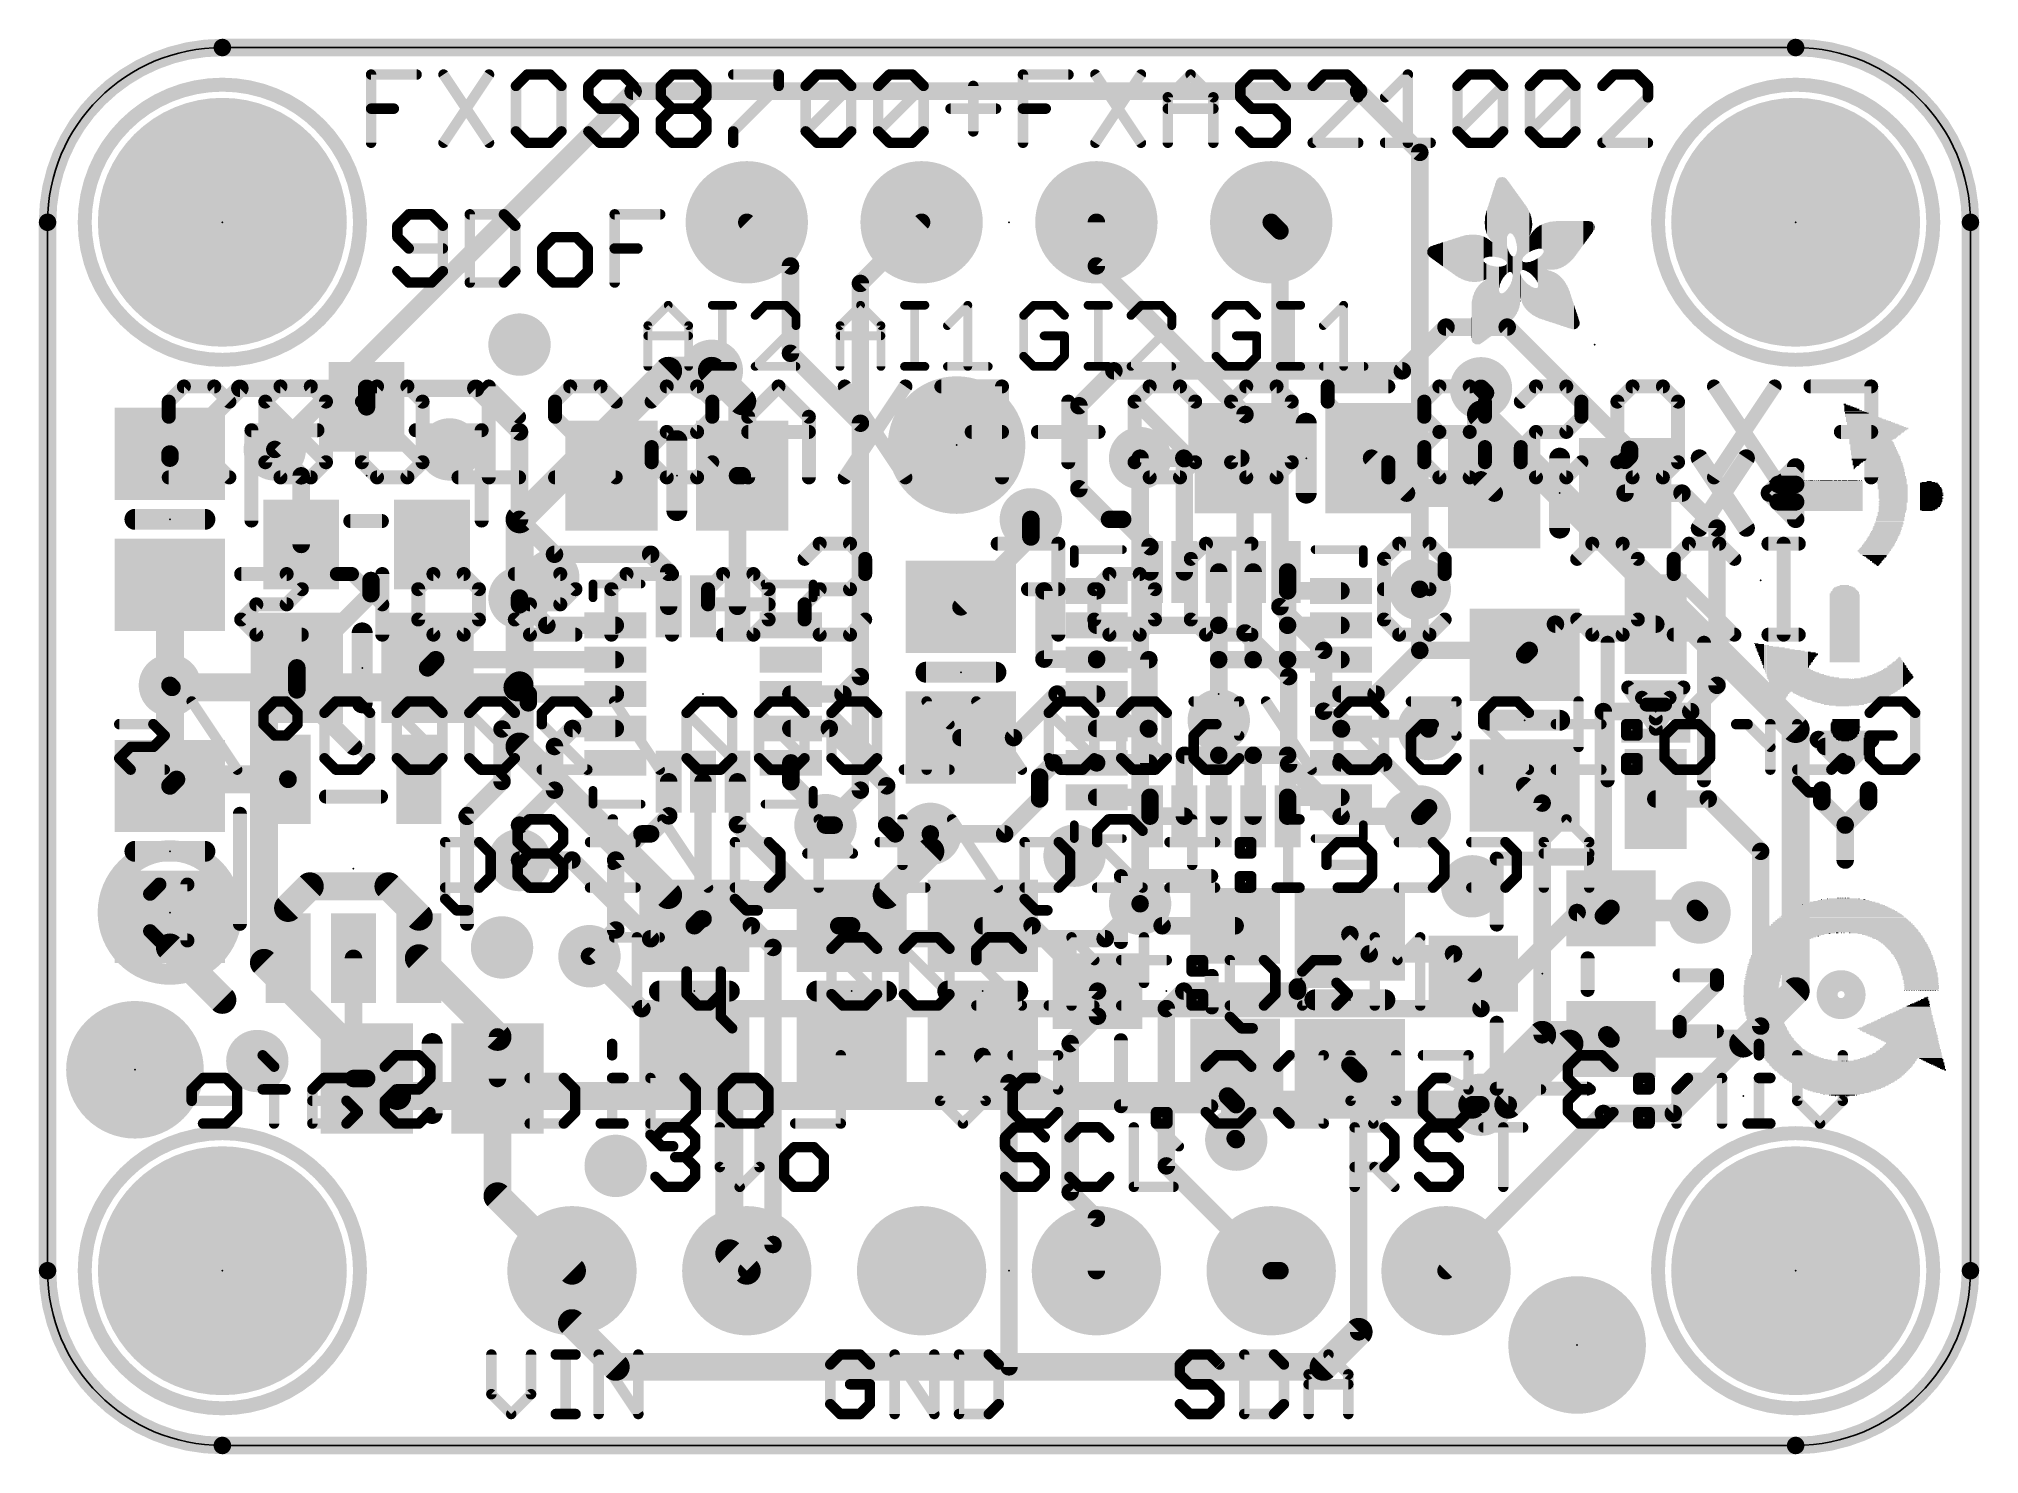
# Model space of a CAD drawing. Extents: x -0.1 to 28.1, y -0.1 to 20.4.
import ezdxf

# ---------------------------------------------------------------- set-up
doc = ezdxf.new("R2010")
doc.units = 0
for name, color, linetype in [('1', 12, 'CONTINUOUS'), ('16', 132, 'CONTINUOUS'), ('17', 110, 'CONTINUOUS'), ('18', 110, 'CONTINUOUS'), ('20', 53, 'CONTINUOUS'), ('21', 40, 'CONTINUOUS'), ('22', 6, 'CONTINUOUS'), ('23', 53, 'CONTINUOUS'), ('24', 53, 'CONTINUOUS'), ('29', 253, 'CONTINUOUS')]:
    doc.layers.add(name, color=color, linetype=linetype)

# ---------------------------------------------------------------- blocks, each defined once
blk = doc.blocks.new('RECT')
blk.add_solid([(-0.5, -0.5), (0.5, -0.5), (-0.5, 0.5), (0.5, 0.5)])
blk = doc.blocks.new('PIE')
at = {"const_width": 0.5}
blk.add_lwpolyline([(0, -0.25, 1), (0, 0.25, 1), (0, -0.25)], format="xyb", dxfattribs=at)
blk = doc.blocks.new('ROUNDP')
at = {"const_width": 0.5}
blk.add_lwpolyline([(0, -0.25, 1), (0, 0.25, 1), (0, -0.25)], format="xyb", dxfattribs=at)
blk = doc.blocks.new('ROUNDV')
at = {"const_width": 0.5}
blk.add_lwpolyline([(0, -0.25, 1), (0, 0.25, 1), (0, -0.25)], format="xyb", dxfattribs=at)

msp = doc.modelspace()

# ---------------------------------------------------------------- linework, layer by layer
at = {"layer": '1'}
for points, const_width in [([(2.54, 20.32, 0.4142), (0, 17.78)], 0.254), ([(2.54, 20.3835, 1), (2.54, 20.2565)], 0.127), ([(2.54, 20.2565, 1), (2.54, 20.3835)], 0.127), ([(27.94, 17.78, 0.4142), (25.4, 20.32)], 0.254), ([(25.4, 20.3835, 1), (25.4, 20.2565)], 0.127), ([(25.4, 20.2565, 1), (25.4, 20.3835)], 0.127), ([(0.0635, 17.78, 1), (-0.0635, 17.78)], 0.127), ([(-0.0635, 17.78, 1), (0.0635, 17.78)], 0.127), ([(12.7449, 17.7351, 1), (12.6551, 17.8249)], 0.127), ([(28.0035, 17.78, 1), (27.8765, 17.78)], 0.127), ([(27.8765, 17.78, 1), (28.0035, 17.78)], 0.127), ([(11.8745, 16.891, 1), (11.7475, 16.891)], 0.127), ([(11.7661, 16.9359, 1), (11.8559, 16.8461)], 0.127), ([(20.32, 16.3195, 1), (20.32, 16.1925)], 0.127), ([(20.3649, 16.2111, 1), (20.2751, 16.3009)], 0.127), ([(21.2539, 16.3009, 1), (21.1641, 16.2111)], 0.127), ([(21.209, 16.1925, 1), (21.209, 16.3195)], 0.127), ([(9.7238, 15.6928, 1), (9.5802, 15.5492)], 0.2032), ([(15.494, 15.6845, 1), (15.494, 15.5575)], 0.127), ([(15.5389, 15.5761, 1), (15.4491, 15.6659)], 0.127), ([(19.6401, 15.6659, 1), (19.7299, 15.5761)], 0.127), ([(19.685, 15.5575, 1), (19.685, 15.6845)], 0.127), ([(20.9296, 15.367, 1), (20.7264, 15.367)], 0.2032), ([(2.794, 15.4305, 1), (2.794, 15.3035)], 0.127), ([(2.8389, 15.3221, 1), (2.7491, 15.4119)], 0.127), ([(4.6355, 15.4305, 1), (4.6355, 15.3035)], 0.127), ([(4.699, 15.367, 1), (4.572, 15.367)], 0.127), ([(4.6355, 15.3035, 1), (4.6355, 15.4305)], 0.127), ([(6.2679, 15.4119, 1), (6.1781, 15.3221)], 0.127), ([(6.223, 15.3035, 1), (6.223, 15.4305)], 0.127), ([(10.1956, 15.179, 1), (9.9924, 15.179)], 0.2032), ([(10.0222, 15.1072, 1), (10.1658, 15.2508)], 0.2032), ([(15.0495, 15.113, 1), (14.9225, 15.113)], 0.127), ([(20.8729, 15.4119, 1), (20.7831, 15.3221)], 0.127), ([(20.8491, 15.2561, 1), (20.9389, 15.3459)], 0.127), ([(4.572, 15.097, 1), (4.699, 15.097)], 0.127), ([(14.9411, 15.1579, 1), (15.0309, 15.0681)], 0.127), ([(6.9215, 14.732, 1), (6.7945, 14.732)], 0.127), ([(6.8131, 14.6871, 1), (6.9029, 14.7769)], 0.127), ([(1.8415, 14.412, 1), (1.7145, 14.412)], 0.127), ([(1.7331, 14.3959, 1), (1.8229, 14.3061)], 0.127), ([(1.7145, 14.351, 1), (1.8415, 14.351)], 0.127), ([(3.3469, 14.5229, 1), (3.2571, 14.4331)], 0.127), ([(15.875, 14.4145, 1), (15.875, 14.2875)], 0.127), ([(16.51, 14.4145, 1), (16.51, 14.2875)], 0.127), ([(16.5549, 14.3959, 1), (16.4651, 14.3061)], 0.127), ([(16.5815, 14.343, 1), (16.4545, 14.343)], 0.127), ([(16.4731, 14.2981, 1), (16.5629, 14.3879)], 0.127), ([(16.51, 14.2875, 1), (16.51, 14.4145)], 0.127), ([(17.338, 14.2875, 1), (17.338, 14.4145)], 0.127), ([(19.2829, 14.3959, 1), (19.1931, 14.3061)], 0.127), ([(22.9845, 14.319, 1), (22.8575, 14.319)], 0.127), ([(22.8761, 14.3639, 1), (22.9659, 14.2741)], 0.127), ([(23.0505, 14.478, 1), (22.9235, 14.478)], 0.127), ([(22.9235, 14.385, 1), (23.0505, 14.385)], 0.127), ([(22.9421, 14.4331, 1), (23.0319, 14.5229)], 0.127), ([(23.0319, 14.3401, 1), (22.9421, 14.4299)], 0.127), ([(3.749, 14.0945, 1), (3.622, 14.0945)], 0.127), ([(3.6406, 14.0496, 1), (3.7304, 14.1394)], 0.127), ([(9.9924, 14.097, 1), (10.1956, 14.097)], 0.2032), ([(10.0885, 14.097, 1), (9.9615, 14.097)], 0.127), ([(10.025, 14.1605, 1), (10.025, 14.0335)], 0.127), ([(10.094, 14.0335, 1), (10.094, 14.1605)], 0.127), ([(20.7264, 14.036, 1), (20.9296, 14.036)], 0.2032), ([(20.8729, 14.0809, 1), (20.7831, 13.9911)], 0.127), ([(15.0309, 13.9514, 1), (14.9411, 13.8616)], 0.127), ([(14.9225, 13.9065, 1), (15.0495, 13.9065)], 0.127), ([(19.746, 13.9446, 1), (19.746, 13.7414)], 0.2032), ([(19.7011, 13.7981, 1), (19.7909, 13.8879)], 0.127), ([(20.9761, 13.7981, 1), (21.0659, 13.8879)], 0.127), ([(21.021, 13.7414, 1), (21.021, 13.9446)], 0.2032), ([(22.921, 13.9065, 1), (22.921, 13.7795)], 0.127), ([(22.8575, 13.843, 1), (22.9845, 13.843)], 0.127), ([(23.7939, 13.8879, 1), (23.7041, 13.7981)], 0.127), ([(23.749, 13.7795, 1), (23.749, 13.9065)], 0.127), ([(6.9029, 13.5069, 1), (6.8131, 13.4171)], 0.127), ([(14.351, 13.462, 1), (14.224, 13.462)], 0.127), ([(15.4305, 13.5255, 1), (15.4305, 13.3985)], 0.127), ([(15.3856, 13.4171, 1), (15.4754, 13.5069)], 0.127), ([(15.6659, 13.5069, 1), (15.5761, 13.4171)], 0.127), ([(15.621, 13.3985, 1), (15.621, 13.5255)], 0.127), ([(6.7945, 13.462, 1), (6.9215, 13.462)], 0.127), ([(14.224, 13.2055, 1), (14.351, 13.2055)], 0.127), ([(14.3324, 13.1606, 1), (14.2426, 13.2504)], 0.127), ([(24.3205, 13.335, 1), (24.1935, 13.335)], 0.127), ([(24.2121, 13.2901, 1), (24.3019, 13.3799)], 0.127), ([(3.622, 13.097, 1), (3.749, 13.097)], 0.127), ([(7.366, 13.0175, 1), (7.366, 12.8905)], 0.127), ([(7.3211, 12.9091, 1), (7.4109, 12.9989)], 0.127), ([(8.8079, 12.9989, 1), (8.7181, 12.9091)], 0.127), ([(8.763, 12.8905, 1), (8.763, 13.0175)], 0.127), ([(16.0815, 13.065, 1), (15.9545, 13.065)], 0.127), ([(15.9731, 13.0201, 1), (16.0629, 13.1099)], 0.127), ([(1.8796, 12.512, 1), (1.6764, 12.512)], 0.2032), ([(4.7625, 12.573, 1), (4.6355, 12.573)], 0.127), ([(9.0885, 12.692, 1), (8.9615, 12.692)], 0.127), ([(8.9801, 12.6471, 1), (9.0699, 12.7369)], 0.127), ([(15.9545, 12.697, 1), (16.0815, 12.697)], 0.127), ([(16.4545, 12.697, 1), (16.5815, 12.697)], 0.127), ([(17.0815, 12.697, 1), (16.9545, 12.697)], 0.127), ([(17.5815, 12.697, 1), (17.4545, 12.697)], 0.127), ([(18.0815, 12.697, 1), (17.9545, 12.697)], 0.127), ([(4.6355, 12.38, 1), (4.7625, 12.38)], 0.127), ([(4.7439, 12.3351, 1), (4.6541, 12.4249)], 0.127), ([(6.9029, 12.3639, 1), (6.8131, 12.2741)], 0.127), ([(14.478, 12.4855, 1), (14.478, 12.3585)], 0.127), ([(14.5415, 12.422, 1), (14.4145, 12.422)], 0.127), ([(15.243, 12.3585, 1), (15.243, 12.4855)], 0.127), ([(18.018, 12.4855, 1), (18.018, 12.3585)], 0.127), ([(18.0815, 12.422, 1), (17.9545, 12.422)], 0.127), ([(17.9545, 12.422, 1), (18.0815, 12.422)], 0.127), ([(18.793, 12.3585, 1), (18.793, 12.4855)], 0.127), ([(20.0025, 12.446, 1), (19.8755, 12.446)], 0.127), ([(8.9615, 12.197, 1), (9.0885, 12.197)], 0.127), ([(9.9615, 12.197, 1), (10.0885, 12.197)], 0.127), ([(13.2266, 12.2344, 1), (13.3164, 12.1446)], 0.127), ([(7.255, 11.9855, 1), (7.255, 11.8585)], 0.127), ([(7.2101, 11.8771, 1), (7.2999, 11.9669)], 0.127), ([(8.25, 11.8585, 1), (8.25, 11.9855)], 0.127), ([(15.243, 11.9855, 1), (15.243, 11.8585)], 0.127), ([(17.0815, 11.922, 1), (16.9545, 11.922)], 0.127), ([(16.9545, 11.922, 1), (17.0815, 11.922)], 0.127), ([(17.018, 11.8585, 1), (17.018, 11.9855)], 0.127), ([(18.0815, 11.922, 1), (17.9545, 11.922)], 0.127), ([(18.018, 11.9855, 1), (18.018, 11.8585)], 0.127), ([(17.9545, 11.922, 1), (18.0815, 11.922)], 0.127), ([(18.793, 11.8585, 1), (18.793, 11.9855)], 0.127), ([(21.91, 12.0015, 1), (21.91, 11.8745)], 0.127), ([(21.9549, 11.8931, 1), (21.8651, 11.9829)], 0.127), ([(23.368, 11.8745, 1), (23.368, 12.0015)], 0.127), ([(19.939, 11.6205, 1), (19.939, 11.4935)], 0.127), ([(19.8755, 11.557, 1), (20.0025, 11.557)], 0.127), ([(19.9839, 11.5121, 1), (19.8941, 11.6019)], 0.127), ([(21.4181, 11.5359, 1), (21.5079, 11.4461)], 0.127), ([(21.4841, 11.6019, 1), (21.5739, 11.5121)], 0.127), ([(21.5739, 11.5121, 1), (21.4841, 11.6019)], 0.127), ([(21.529, 11.4935, 1), (21.529, 11.6205)], 0.127), ([(3.6855, 11.303, 1), (3.5585, 11.303)], 0.127), ([(3.5771, 11.3479, 1), (3.6669, 11.2581)], 0.127), ([(5.4771, 11.3479, 1), (5.5669, 11.2581)], 0.127), ([(5.641, 11.4855, 1), (5.641, 11.3585)], 0.127), ([(5.6859, 11.3771, 1), (5.5961, 11.4669)], 0.127), ([(8.25, 11.3585, 1), (8.25, 11.4855)], 0.127), ([(11.8559, 11.1311, 1), (11.7661, 11.2209)], 0.127), ([(14.478, 11.4935, 1), (14.478, 11.3665)], 0.127), ([(14.4145, 11.43, 1), (14.5415, 11.43)], 0.127), ([(15.3065, 11.43, 1), (15.1795, 11.43)], 0.127), ([(15.243, 11.4855, 1), (15.243, 11.3585)], 0.127), ([(15.1795, 11.422, 1), (15.3065, 11.422)], 0.127), ([(15.243, 11.3665, 1), (15.243, 11.4935)], 0.127), ([(16.0655, 11.422, 1), (15.9385, 11.422)], 0.127), ([(16.002, 11.3585, 1), (16.002, 11.4855)], 0.127), ([(17.018, 11.4855, 1), (17.018, 11.3585)], 0.127), ([(17.0815, 11.422, 1), (16.9545, 11.422)], 0.127), ([(16.9545, 11.422, 1), (17.0815, 11.422)], 0.127), ([(17.518, 11.4855, 1), (17.518, 11.3585)], 0.127), ([(17.4545, 11.422, 1), (17.5815, 11.422)], 0.127), ([(17.518, 11.3585, 1), (17.518, 11.4855)], 0.127), ([(18.018, 11.4855, 1), (18.018, 11.3585)], 0.127), ([(17.9545, 11.422, 1), (18.0815, 11.422)], 0.127), ([(18.018, 11.3585, 1), (18.018, 11.4855)], 0.127), ([(18.793, 11.3585, 1), (18.793, 11.4855)], 0.127), ([(1.8796, 11.049, 1), (1.6764, 11.049)], 0.2032), ([(1.6764, 11.049, 1), (1.8796, 11.049)], 0.2032), ([(3.6669, 11.0279, 1), (3.5771, 10.9381)], 0.127), ([(3.5585, 10.983, 1), (3.6855, 10.983)], 0.127), ([(6.985, 10.9855, 1), (6.985, 10.8585)], 0.127), ([(7.0485, 10.922, 1), (6.9215, 10.922)], 0.127), ([(8.25, 10.8585, 1), (8.25, 10.9855)], 0.127), ([(10.8, 10.9855, 1), (10.8, 10.8585)], 0.127), ([(11.5121, 10.9669, 1), (11.6019, 10.8771)], 0.127), ([(11.557, 10.8585, 1), (11.557, 10.9855)], 0.127), ([(11.7475, 11.176, 1), (11.8745, 11.176)], 0.127), ([(14.6685, 10.9855, 1), (14.6685, 10.8585)], 0.127), ([(14.7134, 10.8771, 1), (14.6236, 10.9669)], 0.127), ([(15.243, 10.8585, 1), (15.243, 10.9855)], 0.127), ([(18.793, 10.9855, 1), (18.793, 10.8585)], 0.127), ([(19.2591, 10.9669, 1), (19.3489, 10.8771)], 0.127), ([(19.304, 10.8585, 1), (19.304, 10.9855)], 0.127), ([(24.1935, 11.049, 1), (24.3205, 11.049)], 0.127), ([(24.3019, 11.0041, 1), (24.2121, 11.0939)], 0.127), ([(6.9215, 10.795, 1), (7.0485, 10.795)], 0.127), ([(7.0299, 10.7501, 1), (6.9401, 10.8399)], 0.127), ([(22.6695, 10.668, 1), (22.5425, 10.668)], 0.127), ([(22.606, 10.7315, 1), (22.606, 10.6045)], 0.127), ([(23.8311, 10.7129, 1), (23.9209, 10.6231)], 0.127), ([(23.876, 10.6045, 1), (23.876, 10.7315)], 0.127), ([(6.6675, 10.414, 1), (6.5405, 10.414)], 0.127), ([(6.5591, 10.4589, 1), (6.6489, 10.3691)], 0.127), ([(7.628, 10.4855, 1), (7.628, 10.3585)], 0.127), ([(7.6729, 10.3771, 1), (7.5831, 10.4669)], 0.127), ([(8.25, 10.3585, 1), (8.25, 10.4855)], 0.127), ([(10.8, 10.4855, 1), (10.8, 10.3585)], 0.127), ([(11.4034, 10.4669, 1), (11.3136, 10.3771)], 0.127), ([(11.3585, 10.3585, 1), (11.3585, 10.4855)], 0.127), ([(15.243, 10.4855, 1), (15.243, 10.3585)], 0.127), ([(16.0389, 10.4669, 1), (15.9491, 10.3771)], 0.127), ([(16.0655, 10.414, 1), (15.9385, 10.414)], 0.127), ([(15.9385, 10.414, 1), (16.0655, 10.414)], 0.127), ([(15.9571, 10.3691, 1), (16.0469, 10.4589)], 0.127), ([(15.994, 10.3585, 1), (15.994, 10.4855)], 0.127), ([(18.8379, 10.4669, 1), (18.7481, 10.3771)], 0.127), ([(18.801, 10.4775, 1), (18.801, 10.3505)], 0.127), ([(18.7561, 10.3691, 1), (18.8459, 10.4589)], 0.127), ([(20.066, 10.3505, 1), (20.066, 10.4775)], 0.127), ([(4.4001, 10.1151, 1), (4.4899, 10.2049)], 0.127), ([(7.4295, 10.16, 1), (7.3025, 10.16)], 0.127), ([(7.3211, 10.2049, 1), (7.4109, 10.1151)], 0.127), ([(13.2715, 10.353, 1), (13.2715, 10.226)], 0.127), ([(13.9911, 10.3344, 1), (14.0809, 10.2446)], 0.127), ([(14.036, 10.226, 1), (14.036, 10.353)], 0.127), ([(16.518, 10.0965, 1), (16.518, 9.9695)], 0.127), ([(16.5815, 10.033, 1), (16.4545, 10.033)], 0.127), ([(17.018, 10.0965, 1), (17.018, 9.9695)], 0.127), ([(17.0815, 10.033, 1), (16.9545, 10.033)], 0.127), ([(17.018, 9.9695, 1), (17.018, 10.0965)], 0.127), ([(17.518, 10.0965, 1), (17.518, 9.9695)], 0.127), ([(17.5815, 10.033, 1), (17.4545, 10.033)], 0.127), ([(17.518, 9.9695, 1), (17.518, 10.0965)], 0.127), ([(18.0815, 10.033, 1), (17.9545, 10.033)], 0.127), ([(18.018, 9.9695, 1), (18.018, 10.0965)], 0.127), ([(1.8741, 9.7837, 1), (1.8741, 9.5805)], 0.2032), ([(3.495, 9.5805, 1), (3.495, 9.7837)], 0.2032), ([(10.8635, 9.922, 1), (10.7365, 9.922)], 0.127), ([(14.621, 9.9855, 1), (14.621, 9.8585)], 0.127), ([(14.6659, 9.8771, 1), (14.5761, 9.9669)], 0.127), ([(15.243, 9.9855, 1), (15.243, 9.8585)], 0.127), ([(15.243, 9.8585, 1), (15.243, 9.9855)], 0.127), ([(15.9385, 9.922, 1), (16.0655, 9.922)], 0.127), ([(16.002, 9.8585, 1), (16.002, 9.9855)], 0.127), ([(16.9545, 10.033, 1), (17.0815, 10.033)], 0.127), ([(18.793, 9.9855, 1), (18.793, 9.8585)], 0.127), ([(19.4599, 9.9669, 1), (19.3701, 9.8771)], 0.127), ([(19.415, 9.8585, 1), (19.415, 9.9855)], 0.127), ([(1.6764, 9.586, 1), (1.8796, 9.586)], 0.2032), ([(1.7331, 9.6309, 1), (1.8229, 9.5411)], 0.127), ([(1.919, 9.6372, 1), (1.8292, 9.727)], 0.127), ([(3.536, 9.7309, 1), (3.4462, 9.6411)], 0.127), ([(3.4501, 9.6372, 1), (3.5399, 9.727)], 0.127), ([(6.5405, 9.652, 1), (6.6675, 9.652)], 0.127), ([(6.6489, 9.6071, 1), (6.5591, 9.6969)], 0.127), ([(7.3025, 9.525, 1), (7.4295, 9.525)], 0.127), ([(7.4109, 9.4801, 1), (7.3211, 9.5699)], 0.127), ([(9.0885, 9.647, 1), (8.9615, 9.647)], 0.127), ([(9.5885, 9.647, 1), (9.4615, 9.647)], 0.127), ([(10.0885, 9.647, 1), (9.9615, 9.647)], 0.127), ([(10.8449, 9.6919, 1), (10.7551, 9.6021)], 0.127), ([(10.7365, 9.647, 1), (10.8635, 9.647)], 0.127), ([(12.2555, 9.5885, 1), (12.1285, 9.5885)], 0.127), ([(12.1471, 9.5436, 1), (12.2369, 9.6334)], 0.127), ([(14.478, 9.7155, 1), (14.351, 9.7155)], 0.127), ([(14.3696, 9.7604, 1), (14.4594, 9.6706)], 0.127), ([(21.5079, 9.6359, 1), (21.4181, 9.5461)], 0.127), ([(14.351, 9.398, 1), (14.478, 9.398)], 0.127), ([(14.4594, 9.3531, 1), (14.3696, 9.4429)], 0.127), ([(15.243, 9.4855, 1), (15.243, 9.3585)], 0.127), ([(16.0815, 9.422, 1), (15.9545, 9.422)], 0.127), ([(16.018, 9.3585, 1), (16.018, 9.4855)], 0.127), ([(18.018, 9.4855, 1), (18.018, 9.3585)], 0.127), ([(18.0815, 9.422, 1), (17.9545, 9.422)], 0.127), ([(18.793, 9.3585, 1), (18.793, 9.4855)], 0.127), ([(20.1109, 9.2261, 1), (20.0211, 9.3159)], 0.127), ([(20.0211, 9.2261, 1), (20.1109, 9.3159)], 0.127), ([(21.7805, 9.337, 1), (21.6535, 9.337)], 0.127), ([(21.6721, 9.2921, 1), (21.7619, 9.3819)], 0.127), ([(23.368, 9.4615, 1), (23.368, 9.3345)], 0.127), ([(24.1749, 9.4429, 1), (24.0851, 9.3531)], 0.127), ([(24.13, 9.3345, 1), (24.13, 9.4615)], 0.127), ([(6.0511, 9.1889, 1), (6.1409, 9.0991)], 0.127), ([(6.9215, 9.017, 1), (6.7945, 9.017)], 0.127), ([(6.8131, 9.0619, 1), (6.9029, 8.9721)], 0.127), ([(8.9615, 9.152, 1), (9.0885, 9.152)], 0.127), ([(9.0699, 9.1071, 1), (8.9801, 9.1969)], 0.127), ([(10.0699, 9.0699, 1), (9.9801, 8.9801)], 0.127), ([(9.9615, 9.025, 1), (10.0885, 9.025)], 0.127), ([(11.303, 9.0805, 1), (11.303, 8.9535)], 0.127), ([(11.3851, 8.9721, 1), (11.4749, 9.0619)], 0.127), ([(11.43, 8.9535, 1), (11.43, 9.0805)], 0.127), ([(12.2369, 9.0619, 1), (12.1471, 8.9721)], 0.127), ([(12.1285, 9.017, 1), (12.2555, 9.017)], 0.127), ([(16.018, 9.2105, 1), (16.018, 9.0835)], 0.127), ([(15.9545, 9.147, 1), (16.0815, 9.147)], 0.127), ([(16.4545, 9.147, 1), (16.5815, 9.147)], 0.127), ([(16.518, 9.0835, 1), (16.518, 9.2105)], 0.127), ([(16.9545, 9.147, 1), (17.0815, 9.147)], 0.127), ([(17.4545, 9.147, 1), (17.5815, 9.147)], 0.127), ([(17.9545, 9.147, 1), (18.0815, 9.147)], 0.127), ([(17.9545, 9.147, 1), (18.0815, 9.147)], 0.127), ([(19.8941, 9.1889, 1), (19.9839, 9.0991)], 0.127), ([(8.636, 8.9535, 1), (8.636, 8.8265)], 0.127), ([(8.6809, 8.8451, 1), (8.5911, 8.9349)], 0.127), ([(8.7181, 8.9349, 1), (8.8079, 8.8451)], 0.127), ([(8.763, 8.8265, 1), (8.763, 8.9535)], 0.127), ([(12.319, 8.9535, 1), (12.319, 8.8265)], 0.127), ([(12.2741, 8.8451, 1), (12.3639, 8.9349)], 0.127), ([(12.827, 8.9535, 1), (12.827, 8.8265)], 0.127), ([(12.827, 8.8265, 1), (12.827, 8.9535)], 0.127), ([(13.8616, 8.9349, 1), (13.9514, 8.8451)], 0.127), ([(13.9065, 8.8265, 1), (13.9065, 8.9535)], 0.127), ([(24.9555, 8.636, 1), (24.8285, 8.636)], 0.127), ([(24.8471, 8.5911, 1), (24.9369, 8.6809)], 0.127), ([(6.7945, 8.509, 1), (6.9215, 8.509)], 0.127), ([(8.3185, 8.509, 1), (8.1915, 8.509)], 0.127), ([(8.2101, 8.5539, 1), (8.2999, 8.4641)], 0.127), ([(3.81, 8.2296, 1), (3.81, 8.0264)], 0.2032), ([(3.8818, 8.0562, 1), (3.7382, 8.1998)], 0.2032), ([(5.0248, 8.1998, 1), (4.8812, 8.0562)], 0.2032), ([(4.953, 8.0264, 1), (4.953, 8.2296)], 0.2032), ([(3.5966, 7.813, 1), (3.3934, 7.813)], 0.2032), ([(3.4232, 7.8848, 1), (3.5668, 7.7412)], 0.2032), ([(15.9199, 7.9189, 1), (15.8301, 7.8291)], 0.127), ([(22.717, 7.8715, 1), (22.717, 7.7445)], 0.127), ([(22.7619, 7.7631, 1), (22.6721, 7.8529)], 0.127), ([(23.9869, 7.8529, 1), (23.8971, 7.7631)], 0.127), ([(23.942, 7.7445, 1), (23.942, 7.8715)], 0.127), ([(1.8796, 7.686, 1), (1.6764, 7.686)], 0.2032), ([(5.4966, 7.686, 1), (5.2934, 7.686)], 0.2032), ([(5.3232, 7.6142, 1), (5.4668, 7.7578)], 0.2032), ([(8.2999, 7.4481, 1), (8.2101, 7.5379)], 0.127), ([(9.398, 7.6175, 1), (9.398, 7.4905)], 0.127), ([(9.3531, 7.5989, 1), (9.4429, 7.5091)], 0.127), ([(9.498, 7.7175, 1), (9.498, 7.5905)], 0.127), ([(9.5429, 7.6091, 1), (9.4531, 7.6989)], 0.127), ([(9.4615, 7.654, 1), (9.5885, 7.654)], 0.127), ([(9.525, 7.5905, 1), (9.525, 7.7175)], 0.127), ([(10.2709, 7.5989, 1), (10.1811, 7.5091)], 0.127), ([(10.226, 7.4905, 1), (10.226, 7.6175)], 0.127), ([(11.496, 7.6175, 1), (11.496, 7.4905)], 0.127), ([(11.4511, 7.5091, 1), (11.5409, 7.5989)], 0.127), ([(11.684, 7.4905, 1), (11.684, 7.6175)], 0.127), ([(13.589, 7.6175, 1), (13.589, 7.4905)], 0.127), ([(14.3509, 7.5989, 1), (14.2611, 7.5091)], 0.127), ([(14.306, 7.4905, 1), (14.306, 7.6175)], 0.127), ([(16.195, 7.6175, 1), (16.195, 7.4905)], 0.127), ([(16.1501, 7.5091, 1), (16.2399, 7.5989)], 0.127), ([(17.256, 7.4905, 1), (17.256, 7.6175)], 0.127), ([(22.5611, 7.7419, 1), (22.6509, 7.6521)], 0.127), ([(22.5425, 7.697, 1), (22.6695, 7.697)], 0.127), ([(23.9581, 7.7021, 1), (24.0479, 7.7919)], 0.127), ([(1.6764, 7.239, 1), (1.8796, 7.239)], 0.2032), ([(1.8498, 7.3108, 1), (1.7062, 7.1672)], 0.2032), ([(8.1915, 7.493, 1), (8.3185, 7.493)], 0.127), ([(10.6045, 7.239, 1), (10.4775, 7.239)], 0.127), ([(10.4961, 7.1941, 1), (10.5859, 7.2839)], 0.127), ([(18.9679, 7.4719, 1), (18.8781, 7.3821)], 0.127), ([(18.9679, 7.3821, 1), (18.8781, 7.4719)], 0.127), ([(3.3934, 7.0819, 1), (3.5966, 7.0819)], 0.2032), ([(4.5085, 7.0819, 1), (4.3815, 7.0819)], 0.127), ([(5.2934, 7.0819, 1), (5.4966, 7.0819)], 0.2032), ([(5.4668, 7.1537, 1), (5.3232, 7.0101)], 0.2032), ([(7.8291, 7.1569, 1), (7.9189, 7.0671)], 0.127), ([(19.204, 7.2095, 1), (19.204, 7.0825)], 0.127), ([(19.1591, 7.1011, 1), (19.2489, 7.1909)], 0.127), ([(20.4739, 7.1909, 1), (20.3841, 7.1011)], 0.127), ([(20.429, 7.0825, 1), (20.429, 7.2095)], 0.127), ([(18.2245, 6.665, 1), (18.0975, 6.665)], 0.127), ([(18.1161, 6.7099, 1), (18.2059, 6.6201)], 0.127), ([(20.6721, 6.8131, 1), (20.7619, 6.9029)], 0.127), ([(2.4682, 6.4052, 1), (2.6118, 6.5488)], 0.2032), ([(15.3195, 6.604, 1), (15.1925, 6.604)], 0.127), ([(15.2111, 6.5591, 1), (15.3009, 6.6489)], 0.127), ([(16.51, 6.6675, 1), (16.51, 6.5405)], 0.127), ([(16.5549, 6.5591, 1), (16.4651, 6.6489)], 0.127), ([(18.0975, 6.604, 1), (18.2245, 6.604)], 0.127), ([(18.161, 6.5405, 1), (18.161, 6.6675)], 0.127), ([(15.1925, 6.239, 1), (15.3195, 6.239)], 0.127), ([(15.3009, 6.1941, 1), (15.2111, 6.2839)], 0.127), ([(16.3195, 6.35, 1), (16.1925, 6.35)], 0.127), ([(16.2111, 6.3949, 1), (16.3009, 6.3051)], 0.127), ([(24.9369, 6.0511, 1), (24.8471, 6.1409)], 0.127), ([(6.4662, 5.8671, 1), (6.6098, 6.0107)], 0.2032), ([(6.6015, 5.9389, 1), (6.4745, 5.9389)], 0.127), ([(14.9225, 5.842, 1), (14.7955, 5.842)], 0.127), ([(14.8141, 5.8869, 1), (14.9039, 5.7971)], 0.127), ([(21.717, 6.0706, 1), (21.717, 5.8674)], 0.2032), ([(21.7888, 5.8972, 1), (21.6452, 6.0408)], 0.2032), ([(21.6535, 5.969, 1), (21.7805, 5.969)], 0.127), ([(22.7009, 6.0139, 1), (22.6111, 5.9241)], 0.127), ([(22.656, 5.8674, 1), (22.656, 6.0706)], 0.2032), ([(22.6721, 5.8631, 1), (22.7619, 5.9529)], 0.127), ([(24.8285, 6.096, 1), (24.9555, 6.096)], 0.127), ([(13.6339, 5.6989, 1), (13.5441, 5.6091)], 0.127), ([(17.3576, 5.654, 1), (17.1544, 5.654)], 0.2032), ([(18.9679, 5.5719, 1), (18.8781, 5.4821)], 0.127), ([(4.445, 5.3975, 1), (4.445, 5.2705)], 0.127), ([(4.3815, 5.334, 1), (4.5085, 5.334)], 0.127), ([(4.638, 5.2705, 1), (4.638, 5.3975)], 0.127), ([(6.6396, 5.334, 1), (6.4364, 5.334)], 0.2032), ([(6.4745, 5.334, 1), (6.6015, 5.334)], 0.127), ([(14.0335, 5.273, 1), (13.9065, 5.273)], 0.127), ([(13.9251, 5.2281, 1), (14.0149, 5.3179)], 0.127), ([(19.1135, 5.4, 1), (18.9865, 5.4)], 0.127), ([(19.0051, 5.3551, 1), (19.0949, 5.4449)], 0.127), ([(20.6292, 5.0248, 1), (20.7728, 4.8812)], 0.2032), ([(20.701, 5.0165, 1), (20.701, 4.8895)], 0.127), ([(20.828, 4.8895, 1), (20.828, 5.0165)], 0.127), ([(22.606, 4.8895, 1), (22.606, 4.7625)], 0.127), ([(22.6509, 4.7811, 1), (22.5611, 4.8709)], 0.127), ([(23.5771, 4.8709, 1), (23.6669, 4.7811)], 0.127), ([(23.622, 4.7625, 1), (23.622, 4.8895)], 0.127), ([(17.1544, 4.461, 1), (17.3576, 4.461)], 0.2032), ([(17.3009, 4.5059, 1), (17.2111, 4.4161)], 0.127), ([(17.2271, 4.4001, 1), (17.3169, 4.4899)], 0.127), ([(16.3009, 4.1089, 1), (16.2111, 4.0191)], 0.127), ([(16.1925, 4.064, 1), (16.3195, 4.064)], 0.127), ([(6.4364, 3.622, 1), (6.6396, 3.622)], 0.2032), ([(6.6098, 3.6938, 1), (6.4662, 3.5502)], 0.2032), ([(14.9039, 3.7279, 1), (14.8141, 3.6381)], 0.127), ([(14.7955, 3.683, 1), (14.9225, 3.683)], 0.127), ([(15.3035, 3.302, 1), (15.1765, 3.302)], 0.127), ([(15.1951, 3.2571, 1), (15.2849, 3.3469)], 0.127), ([(10.4775, 2.921, 1), (10.6045, 2.921)], 0.127), ([(10.5859, 2.8761, 1), (10.4961, 2.9659)], 0.127), ([(0, 2.54, 0.4142), (2.54, 0)], 0.254), ([(0.0635, 2.54, 1), (-0.0635, 2.54)], 0.127), ([(-0.0635, 2.54, 1), (0.0635, 2.54)], 0.127), ([(7.7216, 2.54, 1), (7.5184, 2.54)], 0.2032), ([(7.5482, 2.4682, 1), (7.6918, 2.6118)], 0.2032), ([(10.1151, 2.5849, 1), (10.2049, 2.4951)], 0.127), ([(15.1765, 2.54, 1), (15.3035, 2.54)], 0.127), ([(17.78, 2.6035, 1), (17.78, 2.4765)], 0.127), ([(17.7351, 2.4951, 1), (17.8249, 2.5849)], 0.127), ([(17.907, 2.4765, 1), (17.907, 2.6035)], 0.127), ([(20.2751, 2.5849, 1), (20.3649, 2.4951)], 0.127), ([(25.4, 0, 0.4142), (27.94, 2.54)], 0.254), ([(28.0035, 2.54, 1), (27.8765, 2.54)], 0.127), ([(27.8765, 2.54, 1), (28.0035, 2.54)], 0.127), ([(7.6918, 1.8498, 1), (7.5482, 1.7062)], 0.2032), ([(7.5184, 1.778, 1), (7.7216, 1.778)], 0.2032), ([(19.1218, 1.5792, 1), (18.9782, 1.7228)], 0.2032), ([(18.9865, 1.651, 1), (19.1135, 1.651)], 0.127), ([(8.255, 1.2446, 1), (8.255, 1.0414)], 0.2032), ([(8.1832, 1.0712, 1), (8.3268, 1.2148)], 0.2032), ([(13.97, 1.2446, 1), (13.97, 1.0414)], 0.2032), ([(13.9065, 1.143, 1), (14.0335, 1.143)], 0.127), ([(13.97, 1.0414, 1), (13.97, 1.2446)], 0.2032), ([(18.4702, 1.2148, 1), (18.6138, 1.0712)], 0.2032), ([(18.542, 1.0414, 1), (18.542, 1.2446)], 0.2032), ([(2.54, 0.0635, 1), (2.54, -0.0635)], 0.127), ([(2.54, -0.0635, 1), (2.54, 0.0635)], 0.127), ([(25.4, 0.0635, 1), (25.4, -0.0635)], 0.127), ([(25.4, -0.0635, 1), (25.4, 0.0635)], 0.127)]:
    msp.add_lwpolyline(points, format="xyb", dxfattribs=dict(at, const_width=const_width))
for points, const_width in [([(2.54, 20.32), (25.4, 20.32)], 0.254), ([(0, 2.54), (0, 17.78)], 0.254), ([(11.811, 16.891), (12.7, 17.78)], 0.254), ([(27.94, 17.78), (27.94, 2.54)], 0.254), ([(11.811, 11.176), (11.811, 16.891)], 0.254), ([(19.685, 15.621), (20.32, 16.256)], 0.254), ([(20.32, 16.256), (21.209, 16.256)], 0.254), ([(21.209, 16.256), (22.987, 14.478)], 0.254), ([(10.094, 15.179), (9.652, 15.621)], 0.4064), ([(14.986, 15.113), (15.494, 15.621)], 0.254), ([(15.494, 15.621), (19.685, 15.621)], 0.254), ([(20.828, 14.036), (20.828, 15.367)], 0.4064), ([(1.778, 14.351), (2.794, 15.367)], 0.254), ([(2.794, 15.367), (4.6355, 15.367)], 0.254), ([(6.223, 15.367), (4.6355, 15.367)], 0.254), ([(4.6355, 15.097), (4.6355, 15.367)], 0.254), ([(6.858, 14.732), (6.223, 15.367)], 0.254), ([(10.094, 14.097), (10.094, 15.179)], 0.4064), ([(14.986, 13.9065), (14.986, 15.113)], 0.254), ([(20.894, 15.301), (20.828, 15.367)], 0.254), ([(6.858, 13.462), (6.858, 14.732)], 0.254), ([(1.778, 14.412), (1.778, 14.351)], 0.254), ([(3.6855, 14.0945), (3.302, 14.478)], 0.254), ([(16.51, 14.351), (15.875, 14.351)], 0.254), ([(17.338, 14.351), (16.51, 14.351)], 0.254), ([(16.518, 14.343), (16.51, 14.351)], 0.254), ([(16.518, 12.697), (16.518, 14.343)], 0.254), ([(19.238, 14.351), (19.746, 13.843)], 0.254), ([(22.987, 14.385), (22.921, 14.319)], 0.254), ([(22.921, 14.319), (22.921, 13.843)], 0.254), ([(22.987, 14.478), (22.987, 14.385)], 0.254), ([(3.6855, 13.097), (3.6855, 14.0945)], 0.254), ([(10.025, 12.197), (10.025, 14.097)], 0.254), ([(10.025, 14.097), (10.094, 14.097)], 0.254), ([(21.021, 13.843), (20.828, 14.036)], 0.254), ([(15.4305, 13.462), (14.986, 13.9065)], 0.254), ([(19.746, 13.843), (21.021, 13.843)], 0.4064), ([(23.749, 13.843), (22.921, 13.843)], 0.254), ([(24.257, 13.335), (23.749, 13.843)], 0.254), ([(7.366, 12.954), (6.858, 13.462)], 0.254), ([(14.2875, 13.2055), (14.2875, 13.462)], 0.254), ([(15.621, 13.462), (15.4305, 13.462)], 0.254), ([(16.018, 13.065), (15.621, 13.462)], 0.254), ([(13.2715, 12.1895), (14.2875, 13.2055)], 0.254), ([(24.257, 13.335), (24.257, 11.049)], 0.254), ([(8.763, 12.954), (7.366, 12.954)], 0.254), ([(9.025, 12.692), (8.763, 12.954)], 0.254), ([(16.018, 12.697), (16.018, 13.065)], 0.254), ([(1.778, 11.049), (1.778, 12.512)], 0.4064), ([(4.699, 12.38), (4.699, 12.573)], 0.254), ([(9.025, 12.197), (9.025, 12.692)], 0.254), ([(17.018, 12.697), (17.018, 11.922)], 0.254), ([(17.518, 12.697), (17.518, 11.422)], 0.254), ([(18.018, 12.697), (18.018, 12.422)], 0.254), ([(3.622, 11.303), (4.699, 12.38)], 0.254), ([(7.255, 11.922), (6.858, 12.319)], 0.254), ([(15.243, 12.422), (14.478, 12.422)], 0.254), ([(14.478, 12.422), (14.478, 11.43)], 0.254), ([(18.793, 12.422), (18.018, 12.422)], 0.254), ([(18.018, 12.422), (18.018, 11.922)], 0.254), ([(19.939, 11.557), (19.939, 12.446)], 0.254), ([(8.25, 11.922), (7.255, 11.922)], 0.254), ([(15.243, 11.922), (17.018, 11.922)], 0.254), ([(17.018, 11.922), (17.018, 11.422)], 0.254), ([(18.018, 11.922), (18.018, 11.422)], 0.254), ([(18.793, 11.922), (18.018, 11.922)], 0.254), ([(21.529, 11.557), (21.91, 11.938)], 0.254), ([(21.91, 11.938), (23.368, 11.938)], 0.254), ([(19.304, 10.922), (19.939, 11.557)], 0.254), ([(21.529, 11.557), (19.939, 11.557)], 0.254), ([(21.463, 11.491), (21.529, 11.557)], 0.254), ([(3.622, 11.303), (3.622, 10.983)], 0.254), ([(5.641, 11.422), (5.522, 11.303)], 0.254), ([(8.25, 11.422), (5.641, 11.422)], 0.254), ([(11.557, 10.922), (11.811, 11.176)], 0.254), ([(14.478, 11.43), (15.243, 11.43)], 0.254), ([(15.243, 11.43), (15.243, 11.422)], 0.254), ([(15.243, 11.422), (16.002, 11.422)], 0.254), ([(16.002, 11.422), (16.002, 10.414)], 0.254), ([(17.518, 11.422), (17.018, 11.422)], 0.254), ([(17.018, 11.422), (17.018, 10.033)], 0.254), ([(17.518, 11.422), (18.018, 11.422)], 0.254), ([(18.793, 11.422), (18.018, 11.422)], 0.254), ([(1.778, 9.586), (1.778, 11.049)], 0.4064), ([(3.622, 10.983), (4.445, 10.16)], 0.254), ([(8.25, 10.922), (6.985, 10.922)], 0.254), ([(6.985, 10.922), (6.985, 10.795)], 0.254), ([(10.8, 10.922), (11.557, 10.922)], 0.254), ([(14.6685, 10.922), (14.036, 10.2895)], 0.254), ([(15.243, 10.922), (14.6685, 10.922)], 0.254), ([(18.793, 10.922), (19.304, 10.922)], 0.254), ([(23.876, 10.668), (24.257, 11.049)], 0.254), ([(6.985, 10.795), (6.604, 10.414)], 0.254), ([(22.606, 10.668), (22.606, 7.697)], 0.254), ([(22.606, 10.668), (23.876, 10.668)], 0.254), ([(6.604, 10.414), (6.604, 9.652)], 0.254), ([(7.628, 10.422), (7.366, 10.16)], 0.254), ([(8.25, 10.422), (7.628, 10.422)], 0.254), ([(10.8, 10.422), (11.3585, 10.422)], 0.254), ([(12.192, 9.5885), (11.3585, 10.422)], 0.254), ([(15.243, 10.422), (15.994, 10.422)], 0.254), ([(15.994, 10.422), (16.002, 10.414)], 0.254), ([(16.002, 10.414), (16.002, 9.922)], 0.254), ([(18.793, 10.422), (18.801, 10.414)], 0.254), ([(18.801, 10.414), (20.066, 10.414)], 0.254), ([(7.366, 10.16), (7.366, 9.525)], 0.254), ([(14.036, 10.2895), (13.2715, 10.2895)], 0.254), ([(16.518, 10.033), (17.018, 10.033)], 0.254), ([(16.518, 9.147), (16.518, 10.033)], 0.254), ([(17.018, 10.033), (17.518, 10.033)], 0.254), ([(17.018, 9.147), (17.018, 10.033)], 0.254), ([(17.518, 10.033), (18.018, 10.033)], 0.254), ([(17.518, 9.147), (17.518, 10.033)], 0.254), ([(18.018, 10.033), (18.018, 9.147)], 0.254), ([(1.8741, 9.6821), (3.495, 9.6821)], 0.4064), ([(10.8, 9.922), (10.8, 9.647)], 0.254), ([(14.621, 9.922), (14.4145, 9.7155)], 0.254), ([(15.243, 9.922), (14.621, 9.922)], 0.254), ([(16.002, 9.922), (15.243, 9.922)], 0.254), ([(18.793, 9.922), (19.415, 9.922)], 0.254), ([(19.415, 9.922), (20.066, 9.271)], 0.254), ([(1.778, 9.586), (1.8741, 9.6821)], 0.254), ([(3.4911, 9.686), (3.495, 9.6821)], 0.254), ([(6.604, 9.652), (6.096, 9.144)], 0.254), ([(7.366, 9.525), (6.858, 9.017)], 0.254), ([(9.025, 9.647), (9.025, 9.152)], 0.254), ([(9.525, 9.647), (9.525, 7.654)], 0.254), ([(10.025, 9.647), (10.025, 9.025)], 0.254), ([(10.8, 9.647), (11.43, 9.017)], 0.254), ([(12.192, 9.5885), (12.192, 9.017)], 0.254), ([(14.4145, 9.7155), (14.4145, 9.398)], 0.254), ([(21.463, 9.591), (21.717, 9.337)], 0.254), ([(14.4145, 9.398), (13.9065, 8.89)], 0.254), ([(16.018, 9.422), (15.243, 9.422)], 0.254), ([(16.018, 9.147), (16.018, 9.422)], 0.254), ([(18.793, 9.422), (18.018, 9.422)], 0.254), ([(18.018, 9.422), (18.018, 9.147)], 0.254), ([(20.066, 9.271), (19.939, 9.144)], 0.254), ([(21.717, 9.337), (21.717, 5.969)], 0.254), ([(24.13, 9.398), (23.368, 9.398)], 0.254), ([(24.892, 8.636), (24.13, 9.398)], 0.254), ([(6.858, 9.017), (6.858, 8.509)], 0.254), ([(9.025, 9.152), (8.763, 8.89)], 0.254), ([(10.025, 9.025), (11.496, 7.554)], 0.254), ([(11.43, 9.017), (11.303, 9.017)], 0.254), ([(12.192, 9.017), (12.319, 8.89)], 0.254), ([(16.018, 9.147), (16.518, 9.147)], 0.254), ([(8.636, 8.89), (8.255, 8.509)], 0.254), ([(8.763, 8.89), (8.636, 8.89)], 0.254), ([(12.319, 8.89), (12.827, 8.89)], 0.254), ([(13.9065, 8.89), (12.827, 8.89)], 0.254), ([(24.892, 6.096), (24.892, 8.636)], 0.254), ([(8.255, 8.509), (8.255, 7.493)], 0.254), ([(3.495, 7.813), (3.81, 8.128)], 0.4064), ([(3.81, 8.128), (4.953, 8.128)], 0.4064), ([(4.953, 8.128), (5.395, 7.686)], 0.4064), ([(3.495, 7.0819), (3.495, 7.813)], 0.4064), ([(16.195, 7.554), (15.875, 7.874)], 0.254), ([(22.606, 7.697), (22.717, 7.808)], 0.254), ([(22.717, 7.808), (23.942, 7.808)], 0.254), ([(23.942, 7.808), (24.003, 7.747)], 0.254), ([(1.778, 7.686), (1.778, 7.239)], 0.4064), ([(5.395, 7.686), (5.395, 7.0819)], 0.4064), ([(8.255, 7.493), (7.874, 7.112)], 0.254), ([(9.498, 7.654), (9.398, 7.554)], 0.254), ([(9.398, 7.554), (10.226, 7.554)], 0.254), ([(9.525, 7.654), (9.498, 7.654)], 0.254), ([(10.226, 7.554), (10.541, 7.239)], 0.254), ([(11.496, 7.554), (11.684, 7.554)], 0.254), ([(13.589, 7.554), (14.306, 7.554)], 0.254), ([(14.306, 7.554), (15.256, 6.604)], 0.254), ([(17.256, 7.554), (16.195, 7.554)], 0.254), ([(1.778, 7.239), (2.54, 6.477)], 0.4064), ([(10.541, 7.239), (10.541, 2.921)], 0.254), ([(18.161, 6.665), (18.923, 7.427)], 0.254), ([(19.204, 7.146), (18.923, 7.427)], 0.254), ([(4.445, 7.0819), (4.445, 5.334)], 0.254), ([(5.395, 7.0819), (6.538, 5.9389)], 0.4064), ([(20.429, 7.146), (19.204, 7.146)], 0.254), ([(20.717, 6.858), (20.429, 7.146)], 0.254), ([(18.161, 6.604), (18.161, 6.665)], 0.254), ([(15.256, 6.239), (15.256, 6.604)], 0.254), ([(16.51, 6.604), (16.256, 6.35)], 0.254), ([(16.51, 6.604), (18.161, 6.604)], 0.254), ([(14.859, 5.842), (15.256, 6.239)], 0.254), ([(16.256, 6.35), (16.256, 4.064)], 0.254), ([(24.892, 6.096), (23.622, 4.826)], 0.254), ([(6.538, 5.9389), (6.538, 5.334)], 0.254), ([(14.859, 3.683), (14.859, 5.842)], 0.254), ([(21.717, 5.969), (20.701, 4.953)], 0.4064), ([(21.717, 5.969), (22.656, 5.969)], 0.4064), ([(22.656, 5.969), (22.717, 5.908)], 0.254), ([(13.97, 5.273), (13.589, 5.654)], 0.254), ([(17.256, 5.654), (17.256, 4.461)], 0.4064), ([(19.05, 5.4), (18.923, 5.527)], 0.254), ([(4.445, 5.334), (4.638, 5.334)], 0.254), ([(6.538, 5.334), (6.538, 3.622)], 0.4064), ([(13.97, 5.273), (13.97, 1.143)], 0.254), ([(19.05, 1.651), (19.05, 5.4)], 0.254), ([(20.701, 4.953), (20.828, 4.953)], 0.254), ([(22.606, 4.826), (20.32, 2.54)], 0.254), ([(23.622, 4.826), (22.606, 4.826)], 0.254), ([(17.256, 4.461), (17.272, 4.445)], 0.254), ([(16.256, 4.064), (17.78, 2.54)], 0.254), ([(6.538, 3.622), (7.62, 2.54)], 0.4064), ([(15.24, 3.302), (14.859, 3.683)], 0.254), ([(15.24, 2.54), (15.24, 3.302)], 0.254), ([(10.541, 2.921), (10.16, 2.54)], 0.254), ([(7.62, 1.778), (7.62, 2.54)], 0.4064), ([(17.907, 2.54), (17.78, 2.54)], 0.254), ([(8.255, 1.143), (7.62, 1.778)], 0.4064), ([(19.05, 1.651), (18.542, 1.143)], 0.4064), ([(13.97, 1.143), (8.255, 1.143)], 0.4064), ([(18.542, 1.143), (13.97, 1.143)], 0.4064), ([(25.4, 0), (2.54, 0)], 0.254)]:
    msp.add_lwpolyline(points, dxfattribs=dict(at, const_width=const_width))
at = {"layer": '16'}
for points, const_width in [([(2.54, 20.32, 0.4142), (0, 17.78)], 0.254), ([(2.54, 20.3835, 1), (2.54, 20.2565)], 0.127), ([(2.54, 20.2565, 1), (2.54, 20.3835)], 0.127), ([(27.94, 17.78, 0.4142), (25.4, 20.32)], 0.254), ([(25.4, 20.3835, 1), (25.4, 20.2565)], 0.127), ([(25.4, 20.2565, 1), (25.4, 20.3835)], 0.127), ([(8.509, 19.7485, 1), (8.509, 19.6215)], 0.127), ([(8.5539, 19.6401, 1), (8.4641, 19.7299)], 0.127), ([(19.0949, 19.7299, 1), (19.0051, 19.6401)], 0.127), ([(19.05, 19.6215, 1), (19.05, 19.7485)], 0.127), ([(20.0025, 18.796, 1), (19.8755, 18.796)], 0.127), ([(19.8941, 18.7511, 1), (19.9839, 18.8409)], 0.127), ([(0.0635, 17.78, 1), (-0.0635, 17.78)], 0.127), ([(-0.0635, 17.78, 1), (0.0635, 17.78)], 0.127), ([(10.2049, 17.8249, 1), (10.1151, 17.7351)], 0.127), ([(15.3035, 17.78, 1), (15.1765, 17.78)], 0.127), ([(17.8249, 17.8249, 1), (17.7351, 17.7351)], 0.127), ([(17.9705, 17.653, 1), (17.8435, 17.653)], 0.127), ([(28.0035, 17.78, 1), (27.8765, 17.78)], 0.127), ([(27.8765, 17.78, 1), (28.0035, 17.78)], 0.127), ([(17.8621, 17.6081, 1), (17.9519, 17.6979)], 0.127), ([(10.8585, 17.145, 1), (10.7315, 17.145)], 0.127), ([(10.7501, 17.1001, 1), (10.8399, 17.1899)], 0.127), ([(15.2849, 17.1899, 1), (15.1951, 17.1001)], 0.127), ([(15.1765, 17.145, 1), (15.3035, 17.145)], 0.127), ([(9.017, 15.7226, 1), (9.017, 15.5194)], 0.2032), ([(9.0888, 15.5492, 1), (8.9452, 15.6928)], 0.2032), ([(9.652, 15.5194, 1), (9.652, 15.7226)], 0.2032), ([(10.8399, 15.9199, 1), (10.7501, 15.8301)], 0.127), ([(10.7315, 15.875, 1), (10.8585, 15.875)], 0.127), ([(20.9296, 15.367, 1), (20.7264, 15.367)], 0.2032), ([(11.8745, 14.859, 1), (11.7475, 14.859)], 0.127), ([(11.7661, 14.8141, 1), (11.8559, 14.9039)], 0.127), ([(17.4625, 14.986, 1), (17.3355, 14.986)], 0.127), ([(17.3541, 14.9411, 1), (17.4439, 15.0309)], 0.127), ([(20.7264, 14.986, 1), (20.9296, 14.986)], 0.2032), ([(20.8998, 15.0578, 1), (20.7562, 14.9142)], 0.2032), ([(3.2571, 14.5229, 1), (3.3469, 14.4331)], 0.127), ([(15.9385, 14.351, 1), (15.8115, 14.351)], 0.127), ([(6.9596, 13.462, 1), (6.7564, 13.462)], 0.2032), ([(6.7862, 13.5338, 1), (6.9298, 13.3902)], 0.2032), ([(6.9596, 12.319, 1), (6.7564, 12.319)], 0.2032), ([(6.7564, 12.319, 1), (6.9596, 12.319)], 0.2032), ([(6.9215, 12.319, 1), (6.7945, 12.319)], 0.127), ([(19.8755, 12.446, 1), (20.0025, 12.446)], 0.127), ([(6.7945, 12.2186, 1), (6.9215, 12.2186)], 0.127), ([(17.9519, 12.2369, 1), (17.8621, 12.1471)], 0.127), ([(17.8435, 12.192, 1), (17.9705, 12.192)], 0.127), ([(17.4439, 11.8559, 1), (17.3541, 11.7661)], 0.127), ([(17.3355, 11.811, 1), (17.4625, 11.811)], 0.127), ([(18.6055, 11.557, 1), (18.4785, 11.557)], 0.127), ([(18.4971, 11.5121, 1), (18.5869, 11.6019)], 0.127), ([(18.0975, 11.176, 1), (17.9705, 11.176)], 0.127), ([(17.9891, 11.1311, 1), (18.0789, 11.2209)], 0.127), ([(1.8081, 11.1205, 1), (1.8081, 10.9173)], 0.2032), ([(1.8229, 11.0939, 1), (1.7331, 11.0041)], 0.127), ([(1.7632, 10.974, 1), (1.853, 11.0638)], 0.127), ([(3.2465, 11.0189, 1), (3.0433, 11.0189)], 0.2032), ([(3.1449, 11.1205, 1), (3.1449, 10.9173)], 0.2032), ([(3.1449, 10.9173, 1), (3.1449, 11.1205)], 0.2032), ([(6.756, 11.0907, 1), (6.8997, 10.947)], 0.2032), ([(6.9596, 11.049, 1), (6.7564, 11.049)], 0.2032), ([(6.7564, 11.049, 1), (6.9596, 11.049)], 0.2032), ([(6.9298, 10.9772, 1), (6.7862, 11.1208)], 0.2032), ([(6.8279, 10.9173, 1), (6.8279, 11.1205)], 0.2032), ([(18.5869, 10.7179, 1), (18.4971, 10.6281)], 0.127), ([(18.4785, 10.673, 1), (18.6055, 10.673)], 0.127), ([(18.793, 10.4855, 1), (18.793, 10.3585)], 0.127), ([(18.7481, 10.3771, 1), (18.8379, 10.4669)], 0.127), ([(20.1029, 10.4669, 1), (20.0131, 10.3771)], 0.127), ([(20.0211, 10.3691, 1), (20.1109, 10.4589)], 0.127), ([(20.058, 10.3585, 1), (20.058, 10.4855)], 0.127), ([(25.5016, 10.414, 1), (25.2984, 10.414)], 0.2032), ([(25.3282, 10.3422, 1), (25.4718, 10.4858)], 0.2032), ([(6.7564, 10.16, 1), (6.9596, 10.16)], 0.2032), ([(6.9298, 10.2318, 1), (6.7862, 10.0882)], 0.2032), ([(18.0789, 9.9509, 1), (17.9891, 9.8611)], 0.127), ([(17.9705, 9.906, 1), (18.0975, 9.906)], 0.127), ([(11.7475, 9.525, 1), (11.8745, 9.525)], 0.127), ([(11.8559, 9.4801, 1), (11.7661, 9.5699)], 0.127), ([(11.2581, 9.0619, 1), (11.3479, 8.9721)], 0.127), ([(12.9286, 8.89, 1), (12.7254, 8.89)], 0.2032), ([(18.796, 9.2075, 1), (18.796, 9.0805)], 0.127), ([(18.7511, 9.0991, 1), (18.8409, 9.1889)], 0.127), ([(19.939, 9.0805, 1), (19.939, 9.2075)], 0.127), ([(12.8988, 8.5642, 1), (12.7552, 8.7078)], 0.2032), ([(6.858, 8.5725, 1), (6.858, 8.4455)], 0.127), ([(7.6649, 8.5539, 1), (7.5751, 8.4641)], 0.127), ([(7.62, 8.4455, 1), (7.62, 8.5725)], 0.127), ([(12.7254, 8.636, 1), (12.9286, 8.636)], 0.2032), ([(9.017, 8.1026, 1), (9.017, 7.8994)], 0.2032), ([(12.192, 7.8994, 1), (12.192, 8.1026)], 0.2032), ([(8.9452, 7.9292, 1), (9.0888, 8.0728)], 0.2032), ([(12.1202, 8.0728, 1), (12.2638, 7.9292)], 0.2032), ([(15.8115, 7.874, 1), (15.9385, 7.874)], 0.127), ([(15.9199, 7.8291, 1), (15.8301, 7.9189)], 0.127), ([(22.225, 7.8105, 1), (22.225, 7.6835)], 0.127), ([(22.2699, 7.7021, 1), (22.1801, 7.7919)], 0.127), ([(24.003, 7.6835, 1), (24.003, 7.8105)], 0.127), ([(8.763, 7.4295, 1), (8.763, 7.3025)], 0.127), ([(8.7181, 7.3211, 1), (8.8079, 7.4109)], 0.127), ([(15.3221, 7.4109, 1), (15.4119, 7.3211)], 0.127), ([(15.367, 7.3025, 1), (15.367, 7.4295)], 0.127), ([(3.2167, 7.087, 1), (3.073, 6.9433)], 0.2032), ([(3.0433, 7.0151, 1), (3.2465, 7.0151)], 0.2032), ([(7.9189, 7.1569, 1), (7.8291, 7.0671)], 0.127), ([(25.4718, 6.5322, 1), (25.3282, 6.6758)], 0.2032), ([(25.2984, 6.604, 1), (25.5016, 6.604)], 0.2032), ([(8.636, 6.4135, 1), (8.636, 6.2865)], 0.127), ([(8.5911, 6.3051, 1), (8.6809, 6.3949)], 0.127), ([(20.7831, 6.3949, 1), (20.8729, 6.3051)], 0.127), ([(20.828, 6.2865, 1), (20.828, 6.4135)], 0.127), ([(22.1137, 5.9436, 1), (22.1137, 5.7404)], 0.2032), ([(22.1855, 5.7702, 1), (22.0419, 5.9138)], 0.2032), ([(24.5662, 5.9138, 1), (24.7098, 5.7702)], 0.2032), ([(24.638, 5.7404, 1), (24.638, 5.9436)], 0.2032), ([(5.08, 5.1816, 1), (5.08, 4.9784)], 0.2032), ([(5.0082, 5.0082, 1), (5.1518, 5.1518)], 0.2032), ([(9.906, 5.1816, 1), (9.906, 4.9784)], 0.2032), ([(10.0076, 5.08, 1), (9.8044, 5.08)], 0.2032), ([(9.906, 4.9784, 1), (9.906, 5.1816)], 0.2032), ([(17.1899, 5.1249, 1), (17.1001, 5.0351)], 0.127), ([(17.145, 4.9784, 1), (17.145, 5.1816)], 0.2032), ([(17.272, 5.0546, 1), (17.272, 4.8514)], 0.2032), ([(17.3736, 4.953, 1), (17.1704, 4.953)], 0.2032), ([(20.828, 5.0165, 1), (20.828, 4.8895)], 0.127), ([(20.828, 4.8514, 1), (20.828, 5.0546)], 0.2032), ([(21.1529, 5.0248, 1), (21.2965, 4.8812)], 0.2032), ([(21.2247, 4.8895, 1), (21.2247, 5.0165)], 0.127), ([(17.2271, 4.9081, 1), (17.3169, 4.9979)], 0.127), ([(17.1704, 4.445, 1), (17.3736, 4.445)], 0.2032), ([(9.8044, 2.794, 1), (10.0076, 2.794)], 0.2032), ([(9.9778, 2.8658, 1), (9.8342, 2.7222)], 0.2032), ([(0, 2.54, 0.4142), (2.54, 0)], 0.254), ([(0.0635, 2.54, 1), (-0.0635, 2.54)], 0.127), ([(-0.0635, 2.54, 1), (0.0635, 2.54)], 0.127), ([(10.0882, 2.4682, 1), (10.2318, 2.6118)], 0.2032), ([(25.4, 0, 0.4142), (27.94, 2.54)], 0.254), ([(28.0035, 2.54, 1), (27.8765, 2.54)], 0.127), ([(27.8765, 2.54, 1), (28.0035, 2.54)], 0.127), ([(2.54, 0.0635, 1), (2.54, -0.0635)], 0.127), ([(2.54, -0.0635, 1), (2.54, 0.0635)], 0.127), ([(25.4, 0.0635, 1), (25.4, -0.0635)], 0.127), ([(25.4, -0.0635, 1), (25.4, 0.0635)], 0.127)]:
    msp.add_lwpolyline(points, format="xyb", dxfattribs=dict(at, const_width=const_width))
for points, const_width in [([(2.54, 20.32), (25.4, 20.32)], 0.254), ([(8.509, 19.685), (3.302, 14.478)], 0.254), ([(8.509, 19.685), (19.05, 19.685)], 0.254), ([(19.05, 19.685), (19.939, 18.796)], 0.254), ([(19.939, 18.796), (19.939, 12.446)], 0.254), ([(0, 2.54), (0, 17.78)], 0.254), ([(10.795, 17.145), (10.16, 17.78)], 0.254), ([(15.24, 17.145), (15.24, 17.78)], 0.254), ([(17.907, 17.653), (17.78, 17.78)], 0.254), ([(17.907, 17.653), (17.907, 12.192)], 0.254), ([(27.94, 17.78), (27.94, 2.54)], 0.254), ([(10.795, 15.875), (10.795, 17.145)], 0.254), ([(17.399, 14.986), (15.24, 17.145)], 0.254), ([(9.017, 15.621), (6.858, 13.462)], 0.4064), ([(9.652, 15.621), (9.017, 15.621)], 0.4064), ([(11.811, 14.859), (10.795, 15.875)], 0.254), ([(20.828, 14.986), (20.828, 15.367)], 0.4064), ([(11.811, 9.525), (11.811, 14.859)], 0.254), ([(17.399, 11.811), (17.399, 14.986)], 0.254), ([(25.4, 10.414), (20.828, 14.986)], 0.4064), ([(15.875, 14.351), (15.875, 7.874)], 0.254), ([(6.858, 13.462), (6.858, 12.319)], 0.4064), ([(6.858, 11.049), (6.858, 12.319)], 0.4064), ([(6.858, 12.2186), (6.858, 12.319)], 0.254), ([(17.907, 12.192), (18.542, 11.557)], 0.254), ([(18.034, 11.176), (17.399, 11.811)], 0.254), ([(18.542, 11.557), (18.542, 10.673)], 0.254), ([(18.034, 9.906), (18.034, 11.176)], 0.254), ([(3.1449, 11.0189), (1.8081, 11.0189)], 0.4064), ([(1.8081, 11.0189), (1.778, 11.049)], 0.254), ([(3.1449, 7.0151), (3.1449, 11.0189)], 0.4064), ([(3.1449, 11.0189), (6.8279, 11.0189)], 0.4064), ([(6.8279, 11.0189), (6.858, 11.049)], 0.4064), ([(6.858, 10.16), (6.858, 11.049)], 0.4064), ([(18.542, 10.673), (18.793, 10.422)], 0.254), ([(18.793, 10.422), (20.058, 10.422)], 0.254), ([(20.058, 10.422), (20.066, 10.414)], 0.254), ([(25.4, 10.414), (25.4, 6.604)], 0.4064), ([(9.017, 8.001), (6.858, 10.16)], 0.4064), ([(18.796, 9.144), (18.034, 9.906)], 0.254), ([(11.811, 9.525), (11.303, 9.017)], 0.254), ([(12.827, 8.89), (12.827, 8.636)], 0.4064), ([(19.939, 9.144), (18.796, 9.144)], 0.254), ([(12.827, 8.636), (12.192, 8.001)], 0.4064), ([(7.62, 8.509), (6.858, 8.509)], 0.254), ([(8.763, 7.366), (7.62, 8.509)], 0.254), ([(12.192, 8.001), (9.017, 8.001)], 0.4064), ([(15.367, 7.366), (15.875, 7.874)], 0.254), ([(20.828, 6.35), (22.225, 7.747)], 0.254), ([(22.225, 7.747), (24.003, 7.747)], 0.254), ([(8.763, 7.366), (15.367, 7.366)], 0.254), ([(3.1449, 7.0151), (5.08, 5.08)], 0.4064), ([(7.874, 7.112), (8.636, 6.35)], 0.254), ([(25.4, 6.604), (24.638, 5.842)], 0.4064), ([(8.636, 6.35), (20.828, 6.35)], 0.254), ([(22.1137, 5.842), (21.2247, 4.953)], 0.4064), ([(24.638, 5.842), (22.1137, 5.842)], 0.4064), ([(5.08, 5.08), (9.906, 5.08)], 0.4064), ([(9.906, 5.08), (17.145, 5.08)], 0.4064), ([(9.906, 5.08), (9.906, 2.794)], 0.4064), ([(17.145, 5.08), (17.272, 4.953)], 0.254), ([(17.272, 4.953), (20.828, 4.953)], 0.4064), ([(17.272, 4.953), (17.272, 4.445)], 0.4064), ([(21.2247, 4.953), (20.828, 4.953)], 0.254), ([(9.906, 2.794), (10.16, 2.54)], 0.4064), ([(25.4, 0), (2.54, 0)], 0.254)]:
    msp.add_lwpolyline(points, dxfattribs=dict(at, const_width=const_width))
at = {"layer": '20'}
for p, q in [((2.54, 20.32), (25.4, 20.32)), ((0, 2.54), (0, 17.78)), ((27.94, 17.78), (27.94, 2.54)), ((25.4, 0), (2.54, 0))]:
    msp.add_line(p, q, dxfattribs=at)
for centre, start, end in [((2.54, 17.78), 90, 180), ((25.4, 17.78), 0, 90), ((2.54, 2.54), 180, 270), ((25.4, 2.54), 270, 0)]:
    msp.add_arc(centre, 2.54, start, end, dxfattribs=at)
at = {"layer": '21'}
for points, const_width in [([(2.54, 15.78, 1), (2.54, 19.78, 1), (2.54, 15.78)], 0.2032), ([(4.7392, 19.9271, 1), (4.663, 19.9271)], 0.0762), ([(4.7011, 19.9652, 1), (4.7011, 19.889)], 0.0762), ([(5.362, 19.889, 1), (5.362, 19.9652)], 0.0762), ([(5.7852, 19.9483, 1), (5.7218, 19.906)], 0.0762), ([(6.4462, 19.906, 1), (6.3828, 19.9483)], 0.0762), ([(6.8441, 19.7619, 1), (6.7679, 19.7619)], 0.0762), ([(6.779, 19.7888, 1), (6.8329, 19.735)], 0.0762), ([(6.9712, 19.9652, 1), (6.9712, 19.889)], 0.0762), ([(6.9982, 19.9002, 1), (6.9443, 19.9541)], 0.0762), ([(7.3286, 19.9541, 1), (7.2748, 19.9002)], 0.0762), ([(7.3017, 19.889, 1), (7.3017, 19.9652)], 0.0762), ([(7.505, 19.7619, 1), (7.4288, 19.7619)], 0.0762), ([(7.44, 19.735, 1), (7.4939, 19.7888)], 0.0762), ([(7.8965, 19.7619, 1), (7.8203, 19.7619)], 0.0762), ([(7.8315, 19.7888, 1), (7.8854, 19.735)], 0.0762), ([(8.0237, 19.9652, 1), (8.0237, 19.889)], 0.0762), ([(8.0506, 19.9002, 1), (7.9967, 19.9541)], 0.0762), ([(8.3811, 19.9541, 1), (8.3272, 19.9002)], 0.0762), ([(8.3542, 19.889, 1), (8.3542, 19.9652)], 0.0762), ([(8.4925, 19.735, 1), (8.5463, 19.7888)], 0.0762), ([(8.949, 19.7619, 1), (8.8728, 19.7619)], 0.0762), ([(8.884, 19.7888, 1), (8.9378, 19.735)], 0.0762), ([(9.0761, 19.9652, 1), (9.0761, 19.889)], 0.0762), ([(9.1031, 19.9002, 1), (9.0492, 19.9541)], 0.0762), ([(9.4336, 19.9541, 1), (9.3797, 19.9002)], 0.0762), ([(9.4066, 19.889, 1), (9.4066, 19.9652)], 0.0762), ([(9.61, 19.7619, 1), (9.5338, 19.7619)], 0.0762), ([(9.5449, 19.735, 1), (9.5988, 19.7888)], 0.0762), ([(9.9634, 19.9652, 1), (9.9634, 19.889)], 0.0762), ([(10.6624, 19.9271, 1), (10.5862, 19.9271)], 0.0762), ([(10.5862, 19.7619, 1), (10.6624, 19.7619)], 0.0762), ([(10.6513, 19.735, 1), (10.5974, 19.7888)], 0.0762), ([(10.6243, 19.889, 1), (10.6243, 19.9652)], 0.0762), ([(11.0539, 19.7619, 1), (10.9777, 19.7619)], 0.0762), ([(10.9889, 19.7888, 1), (11.0428, 19.735)], 0.0762), ([(11.1811, 19.9652, 1), (11.1811, 19.889)], 0.0762), ([(11.208, 19.9002, 1), (11.1541, 19.9541)], 0.0762), ([(11.5385, 19.9541, 1), (11.4846, 19.9002)], 0.0762), ([(11.5115, 19.889, 1), (11.5115, 19.9652)], 0.0762), ([(11.7149, 19.7619, 1), (11.6387, 19.7619)], 0.0762), ([(11.7037, 19.735, 1), (11.6498, 19.7888)], 0.0762), ([(11.6498, 19.735, 1), (11.7037, 19.7888)], 0.0762), ([(12.1064, 19.7619, 1), (12.0302, 19.7619)], 0.0762), ([(12.0413, 19.7888, 1), (12.0952, 19.735)], 0.0762), ([(12.2335, 19.9652, 1), (12.2335, 19.889)], 0.0762), ([(12.2605, 19.9002, 1), (12.2066, 19.9541)], 0.0762), ([(12.5909, 19.9541, 1), (12.5371, 19.9002)], 0.0762), ([(12.564, 19.889, 1), (12.564, 19.9652)], 0.0762), ([(12.7673, 19.7619, 1), (12.6911, 19.7619)], 0.0762), ([(12.7562, 19.735, 1), (12.7023, 19.7888)], 0.0762), ([(12.7023, 19.735, 1), (12.7562, 19.7888)], 0.0762), ([(13.4893, 19.7619, 1), (13.4131, 19.7619)], 0.0762), ([(14.2113, 19.9271, 1), (14.1351, 19.9271)], 0.0762), ([(14.1732, 19.9652, 1), (14.1732, 19.889)], 0.0762), ([(14.8342, 19.889, 1), (14.8342, 19.9652)], 0.0762), ([(15.2574, 19.9483, 1), (15.194, 19.906)], 0.0762), ([(15.9183, 19.906, 1), (15.8549, 19.9483)], 0.0762), ([(16.6355, 19.9541, 1), (16.5817, 19.9002)], 0.0762), ([(16.6355, 19.9002, 1), (16.5817, 19.9541)], 0.0762), ([(17.3687, 19.7619, 1), (17.2925, 19.7619)], 0.0762), ([(17.3036, 19.7888, 1), (17.3575, 19.735)], 0.0762), ([(17.4958, 19.9652, 1), (17.4958, 19.889)], 0.0762), ([(17.5228, 19.9002, 1), (17.4689, 19.9541)], 0.0762), ([(17.8532, 19.9541, 1), (17.7994, 19.9002)], 0.0762), ([(17.8263, 19.889, 1), (17.8263, 19.9652)], 0.0762), ([(17.9646, 19.735, 1), (18.0185, 19.7888)], 0.0762), ([(18.3561, 19.7888, 1), (18.41, 19.735)], 0.0762), ([(18.5483, 19.9652, 1), (18.5483, 19.889)], 0.0762), ([(18.5752, 19.9002, 1), (18.5213, 19.9541)], 0.0762), ([(18.9057, 19.9541, 1), (18.8518, 19.9002)], 0.0762), ([(18.8788, 19.889, 1), (18.8788, 19.9652)], 0.0762), ([(19.0821, 19.7619, 1), (19.0059, 19.7619)], 0.0762), ([(19.0171, 19.735, 1), (19.0709, 19.7888)], 0.0762), ([(19.8041, 19.9271, 1), (19.7279, 19.9271)], 0.0762), ([(19.7929, 19.9002, 1), (19.739, 19.9541)], 0.0762), ([(20.5261, 19.7619, 1), (20.4499, 19.7619)], 0.0762), ([(20.461, 19.7888, 1), (20.5149, 19.735)], 0.0762), ([(20.6532, 19.9652, 1), (20.6532, 19.889)], 0.0762), ([(20.6801, 19.9002, 1), (20.6263, 19.9541)], 0.0762), ([(21.0106, 19.9541, 1), (20.9567, 19.9002)], 0.0762), ([(20.9837, 19.889, 1), (20.9837, 19.9652)], 0.0762), ([(21.187, 19.7619, 1), (21.1108, 19.7619)], 0.0762), ([(21.1759, 19.735, 1), (21.122, 19.7888)], 0.0762), ([(21.122, 19.735, 1), (21.1759, 19.7888)], 0.0762), ([(21.5785, 19.7619, 1), (21.5023, 19.7619)], 0.0762), ([(21.5135, 19.7888, 1), (21.5674, 19.735)], 0.0762), ([(21.7057, 19.9652, 1), (21.7057, 19.889)], 0.0762), ([(21.7326, 19.9002, 1), (21.6787, 19.9541)], 0.0762), ([(22.0631, 19.9541, 1), (22.0092, 19.9002)], 0.0762), ([(22.0361, 19.889, 1), (22.0361, 19.9652)], 0.0762), ([(22.2395, 19.7619, 1), (22.1633, 19.7619)], 0.0762), ([(22.2283, 19.735, 1), (22.1744, 19.7888)], 0.0762), ([(22.1744, 19.735, 1), (22.2283, 19.7888)], 0.0762), ([(22.5659, 19.7888, 1), (22.6198, 19.735)], 0.0762), ([(22.7581, 19.9652, 1), (22.7581, 19.889)], 0.0762), ([(22.7851, 19.9002, 1), (22.7312, 19.9541)], 0.0762), ([(23.1155, 19.9541, 1), (23.0617, 19.9002)], 0.0762), ([(23.0886, 19.889, 1), (23.0886, 19.9652)], 0.0762), ([(23.2919, 19.7619, 1), (23.2157, 19.7619)], 0.0762), ([(23.2269, 19.735, 1), (23.2808, 19.7888)], 0.0762), ([(25.4, 15.78, 1), (25.4, 19.78, 1), (25.4, 15.78)], 0.2032), ([(4.7011, 19.4695, 1), (4.7011, 19.3933)], 0.0762), ([(5.0315, 19.3933, 1), (5.0315, 19.4695)], 0.0762), ([(7.8854, 19.6236, 1), (7.8315, 19.5697)], 0.0762), ([(7.8203, 19.5967, 1), (7.8965, 19.5967)], 0.0762), ([(8.0237, 19.4695, 1), (8.0237, 19.3933)], 0.0762), ([(7.9967, 19.4045, 1), (8.0506, 19.4584)], 0.0762), ([(8.3811, 19.4584, 1), (8.3272, 19.4045)], 0.0762), ([(8.3542, 19.3933, 1), (8.3542, 19.4695)], 0.0762), ([(8.9378, 19.6236, 1), (8.884, 19.5697)], 0.0762), ([(8.8728, 19.5967, 1), (8.949, 19.5967)], 0.0762), ([(9.0761, 19.4695, 1), (9.0761, 19.3933)], 0.0762), ([(9.1031, 19.4045, 1), (9.0492, 19.4584)], 0.0762), ([(9.0492, 19.4045, 1), (9.1031, 19.4584)], 0.0762), ([(9.4336, 19.4584, 1), (9.3797, 19.4045)], 0.0762), ([(9.3797, 19.4584, 1), (9.4336, 19.4045)], 0.0762), ([(9.4066, 19.3933, 1), (9.4066, 19.4695)], 0.0762), ([(9.5338, 19.5967, 1), (9.61, 19.5967)], 0.0762), ([(9.5988, 19.5697, 1), (9.5449, 19.6236)], 0.0762), ([(13.1207, 19.4695, 1), (13.1207, 19.3933)], 0.0762), ([(13.7817, 19.3933, 1), (13.7817, 19.4695)], 0.0762), ([(14.1732, 19.4695, 1), (14.1732, 19.3933)], 0.0762), ([(14.5037, 19.3933, 1), (14.5037, 19.4695)], 0.0762), ([(16.3162, 19.5967, 1), (16.24, 19.5967)], 0.0762), ([(16.2512, 19.6236, 1), (16.3051, 19.5697)], 0.0762), ([(16.2781, 19.4695, 1), (16.2781, 19.3933)], 0.0762), ([(16.9772, 19.5967, 1), (16.901, 19.5967)], 0.0762), ([(16.9121, 19.5697, 1), (16.966, 19.6236)], 0.0762), ([(16.9391, 19.3933, 1), (16.9391, 19.4695)], 0.0762), ([(17.3575, 19.6236, 1), (17.3036, 19.5697)], 0.0762), ([(17.2925, 19.5967, 1), (17.3687, 19.5967)], 0.0762), ([(17.4958, 19.4695, 1), (17.4958, 19.3933)], 0.0762), ([(17.4689, 19.4045, 1), (17.5228, 19.4584)], 0.0762), ([(17.8532, 19.4584, 1), (17.7994, 19.4045)], 0.0762), ([(17.8263, 19.3933, 1), (17.8263, 19.4695)], 0.0762), ([(19.0059, 19.5967, 1), (19.0821, 19.5967)], 0.0762), ([(19.0709, 19.5697, 1), (19.0171, 19.6236)], 0.0762), ([(19.4086, 19.6236, 1), (19.4624, 19.5697)], 0.0762), ([(23.2157, 19.5967, 1), (23.2919, 19.5967)], 0.0762), ([(23.2808, 19.5697, 1), (23.2269, 19.6236)], 0.0762), ([(6.8329, 19.1279, 1), (6.779, 19.074)], 0.0762), ([(7.4939, 19.074, 1), (7.44, 19.1279)], 0.0762), ([(7.8854, 19.1279, 1), (7.8315, 19.074)], 0.0762), ([(8.5575, 19.2662, 1), (8.4813, 19.2662)], 0.0762), ([(8.4925, 19.2392, 1), (8.5463, 19.2931)], 0.0762), ([(8.5463, 19.074, 1), (8.4925, 19.1279)], 0.0762), ([(8.949, 19.2662, 1), (8.8728, 19.2662)], 0.0762), ([(8.884, 19.2931, 1), (8.9378, 19.2392)], 0.0762), ([(8.9378, 19.1279, 1), (8.884, 19.074)], 0.0762), ([(9.61, 19.2662, 1), (9.5338, 19.2662)], 0.0762), ([(9.5449, 19.2392, 1), (9.5988, 19.2931)], 0.0762), ([(9.5988, 19.074, 1), (9.5449, 19.1279)], 0.0762), ([(10.0015, 19.1009, 1), (9.9253, 19.1009)], 0.0762), ([(11.0428, 19.1279, 1), (10.9889, 19.074)], 0.0762), ([(11.7037, 19.074, 1), (11.6498, 19.1279)], 0.0762), ([(12.0952, 19.1279, 1), (12.0413, 19.074)], 0.0762), ([(12.7562, 19.074, 1), (12.7023, 19.1279)], 0.0762), ([(17.3575, 19.1279, 1), (17.3036, 19.074)], 0.0762), ([(18.0296, 19.2662, 1), (17.9534, 19.2662)], 0.0762), ([(17.9646, 19.2392, 1), (18.0185, 19.2931)], 0.0762), ([(18.0185, 19.074, 1), (17.9646, 19.1279)], 0.0762), ([(20.5149, 19.1279, 1), (20.461, 19.074)], 0.0762), ([(21.1759, 19.074, 1), (21.122, 19.1279)], 0.0762), ([(21.5674, 19.1279, 1), (21.5135, 19.074)], 0.0762), ([(22.2283, 19.074, 1), (22.1744, 19.1279)], 0.0762), ([(4.663, 18.9357, 1), (4.7392, 18.9357)], 0.0762), ([(5.7218, 18.9568, 1), (5.7852, 18.9146)], 0.0762), ([(6.3828, 18.9146, 1), (6.4462, 18.9568)], 0.0762), ([(6.7679, 19.1009, 1), (6.8441, 19.1009)], 0.0762), ([(6.9712, 18.9738, 1), (6.9712, 18.8976)], 0.0762), ([(6.9443, 18.9088, 1), (6.9982, 18.9626)], 0.0762), ([(7.2748, 18.9626, 1), (7.3286, 18.9088)], 0.0762), ([(7.3017, 18.8976, 1), (7.3017, 18.9738)], 0.0762), ([(7.4288, 19.1009, 1), (7.505, 19.1009)], 0.0762), ([(8.0237, 18.9738, 1), (8.0237, 18.8976)], 0.0762), ([(7.9967, 18.9088, 1), (8.0506, 18.9626)], 0.0762), ([(8.3272, 18.9626, 1), (8.3811, 18.9088)], 0.0762), ([(8.3542, 18.8976, 1), (8.3542, 18.9738)], 0.0762), ([(8.4813, 19.1009, 1), (8.5575, 19.1009)], 0.0762), ([(8.8728, 19.1009, 1), (8.949, 19.1009)], 0.0762), ([(9.0761, 18.9738, 1), (9.0761, 18.8976)], 0.0762), ([(9.0492, 18.9088, 1), (9.1031, 18.9626)], 0.0762), ([(9.3797, 18.9626, 1), (9.4336, 18.9088)], 0.0762), ([(9.4066, 18.8976, 1), (9.4066, 18.9738)], 0.0762), ([(9.5338, 19.1009, 1), (9.61, 19.1009)], 0.0762), ([(9.9364, 19.1279, 1), (9.9903, 19.074)], 0.0762), ([(9.9253, 18.9357, 1), (10.0015, 18.9357)], 0.0762), ([(10.9889, 19.1279, 1), (11.0428, 19.074)], 0.0762), ([(10.9777, 19.1009, 1), (11.0539, 19.1009)], 0.0762), ([(11.1811, 18.9738, 1), (11.1811, 18.8976)], 0.0762), ([(11.1541, 18.9088, 1), (11.208, 18.9626)], 0.0762), ([(11.4846, 18.9626, 1), (11.5385, 18.9088)], 0.0762), ([(11.5115, 18.8976, 1), (11.5115, 18.9738)], 0.0762), ([(11.6387, 19.1009, 1), (11.7149, 19.1009)], 0.0762), ([(12.0413, 19.1279, 1), (12.0952, 19.074)], 0.0762), ([(12.0302, 19.1009, 1), (12.1064, 19.1009)], 0.0762), ([(12.2335, 18.9738, 1), (12.2335, 18.8976)], 0.0762), ([(12.2066, 18.9088, 1), (12.2605, 18.9626)], 0.0762), ([(12.5371, 18.9626, 1), (12.5909, 18.9088)], 0.0762), ([(12.564, 18.8976, 1), (12.564, 18.9738)], 0.0762), ([(12.6911, 19.1009, 1), (12.7673, 19.1009)], 0.0762), ([(13.4131, 19.1009, 1), (13.4893, 19.1009)], 0.0762), ([(14.1351, 18.9357, 1), (14.2113, 18.9357)], 0.0762), ([(15.194, 18.9568, 1), (15.2574, 18.9146)], 0.0762), ([(15.8549, 18.9146, 1), (15.9183, 18.9568)], 0.0762), ([(16.24, 18.9357, 1), (16.3162, 18.9357)], 0.0762), ([(16.901, 18.9357, 1), (16.9772, 18.9357)], 0.0762), ([(17.4958, 18.9738, 1), (17.4958, 18.8976)], 0.0762), ([(17.4689, 18.9088, 1), (17.5228, 18.9626)], 0.0762), ([(17.7994, 18.9626, 1), (17.8532, 18.9088)], 0.0762), ([(17.8263, 18.8976, 1), (17.8263, 18.9738)], 0.0762), ([(17.9534, 19.1009, 1), (18.0296, 19.1009)], 0.0762), ([(18.383, 18.9738, 1), (18.383, 18.8976)], 0.0762), ([(18.3561, 18.9626, 1), (18.41, 18.9088)], 0.0762), ([(19.044, 18.8976, 1), (19.044, 18.9738)], 0.0762), ([(19.4355, 18.9738, 1), (19.4355, 18.8976)], 0.0762), ([(19.7279, 18.9357, 1), (19.8041, 18.9357)], 0.0762), ([(20.0965, 18.8976, 1), (20.0965, 18.9738)], 0.0762), ([(20.461, 19.1279, 1), (20.5149, 19.074)], 0.0762), ([(20.4499, 19.1009, 1), (20.5261, 19.1009)], 0.0762), ([(20.6532, 18.9738, 1), (20.6532, 18.8976)], 0.0762), ([(20.6263, 18.9088, 1), (20.6801, 18.9626)], 0.0762), ([(20.9567, 18.9626, 1), (21.0106, 18.9088)], 0.0762), ([(20.9837, 18.8976, 1), (20.9837, 18.9738)], 0.0762), ([(21.1108, 19.1009, 1), (21.187, 19.1009)], 0.0762), ([(21.5135, 19.1279, 1), (21.5674, 19.074)], 0.0762), ([(21.5023, 19.1009, 1), (21.5785, 19.1009)], 0.0762), ([(21.7057, 18.9738, 1), (21.7057, 18.8976)], 0.0762), ([(21.6787, 18.9088, 1), (21.7326, 18.9626)], 0.0762), ([(22.0092, 18.9626, 1), (22.0631, 18.9088)], 0.0762), ([(22.0361, 18.8976, 1), (22.0361, 18.9738)], 0.0762), ([(22.1633, 19.1009, 1), (22.2395, 19.1009)], 0.0762), ([(22.5929, 18.9738, 1), (22.5929, 18.8976)], 0.0762), ([(22.5659, 18.9626, 1), (22.6198, 18.9088)], 0.0762), ([(23.2538, 18.8976, 1), (23.2538, 18.9738)], 0.0762), ([(5.1214, 17.7299, 1), (5.0452, 17.7299)], 0.0762), ([(5.0563, 17.7568, 1), (5.1102, 17.703)], 0.0762), ([(5.2485, 17.9332, 1), (5.2485, 17.857)], 0.0762), ([(5.2755, 17.8682, 1), (5.2216, 17.9221)], 0.0762), ([(5.6059, 17.9221, 1), (5.5521, 17.8682)], 0.0762), ([(5.579, 17.857, 1), (5.579, 17.9332)], 0.0762), ([(5.7823, 17.7299, 1), (5.7061, 17.7299)], 0.0762), ([(5.7173, 17.703, 1), (5.7712, 17.7568)], 0.0762), ([(6.1738, 17.8951, 1), (6.0976, 17.8951)], 0.0762), ([(6.1357, 17.9332, 1), (6.1357, 17.857)], 0.0762), ([(6.6584, 17.9221, 1), (6.6045, 17.8682)], 0.0762), ([(6.6315, 17.857, 1), (6.6315, 17.9332)], 0.0762), ([(6.8348, 17.7299, 1), (6.7586, 17.7299)], 0.0762), ([(6.7698, 17.703, 1), (6.8236, 17.7568)], 0.0762), ([(8.2788, 17.8951, 1), (8.2026, 17.8951)], 0.0762), ([(8.2407, 17.9332, 1), (8.2407, 17.857)], 0.0762), ([(8.9016, 17.857, 1), (8.9016, 17.9332)], 0.0762), ([(5.1102, 17.5916, 1), (5.0563, 17.5377)], 0.0762), ([(5.0452, 17.5647, 1), (5.1214, 17.5647)], 0.0762), ([(7.3534, 17.6028, 1), (7.3534, 17.5266)], 0.0762), ([(7.3804, 17.5377, 1), (7.3265, 17.5916)], 0.0762), ([(7.7109, 17.5916, 1), (7.657, 17.5377)], 0.0762), ([(7.6839, 17.5266, 1), (7.6839, 17.6028)], 0.0762), ([(5.2485, 17.4375, 1), (5.2485, 17.3613)], 0.0762), ([(5.2216, 17.3725, 1), (5.2755, 17.4264)], 0.0762), ([(5.7442, 17.3613, 1), (5.7442, 17.4375)], 0.0762), ([(7.2263, 17.3994, 1), (7.1501, 17.3994)], 0.0762), ([(7.1613, 17.4264, 1), (7.2151, 17.3725)], 0.0762), ([(7.8873, 17.3994, 1), (7.8111, 17.3994)], 0.0762), ([(7.8222, 17.3725, 1), (7.8761, 17.4264)], 0.0762), ([(8.2407, 17.4375, 1), (8.2407, 17.3613)], 0.0762), ([(8.5711, 17.3613, 1), (8.5711, 17.4375)], 0.0762), ([(5.1102, 17.0959, 1), (5.0563, 17.042)], 0.0762), ([(5.2485, 16.9418, 1), (5.2485, 16.8656)], 0.0762), ([(5.2216, 16.8768, 1), (5.2755, 16.9306)], 0.0762), ([(5.5521, 16.9306, 1), (5.6059, 16.8768)], 0.0762), ([(5.579, 16.8656, 1), (5.579, 16.9418)], 0.0762), ([(5.7061, 17.0689, 1), (5.7823, 17.0689)], 0.0762), ([(5.7712, 17.042, 1), (5.7173, 17.0959)], 0.0762), ([(6.1357, 16.9418, 1), (6.1357, 16.8656)], 0.0762), ([(6.0976, 16.9037, 1), (6.1738, 16.9037)], 0.0762), ([(6.6045, 16.9306, 1), (6.6584, 16.8768)], 0.0762), ([(6.6315, 16.8656, 1), (6.6315, 16.9418)], 0.0762), ([(6.7586, 17.0689, 1), (6.8348, 17.0689)], 0.0762), ([(6.8236, 17.042, 1), (6.7698, 17.0959)], 0.0762), ([(7.2151, 17.0959, 1), (7.1613, 17.042)], 0.0762), ([(7.1501, 17.0689, 1), (7.2263, 17.0689)], 0.0762), ([(7.3534, 16.9418, 1), (7.3534, 16.8656)], 0.0762), ([(7.3265, 16.8768, 1), (7.3804, 16.9306)], 0.0762), ([(7.657, 16.9306, 1), (7.7109, 16.8768)], 0.0762), ([(7.6839, 16.8656, 1), (7.6839, 16.9418)], 0.0762), ([(7.8111, 17.0689, 1), (7.8873, 17.0689)], 0.0762), ([(7.8761, 17.042, 1), (7.8222, 17.0959)], 0.0762), ([(8.2026, 16.9037, 1), (8.2788, 16.9037)], 0.0762), ([(9.0412, 16.5967, 1), (8.9963, 16.5518)], 0.0635), ([(9.0412, 16.5518, 1), (8.9963, 16.5967)], 0.0635), ([(9.6577, 16.606, 1), (9.6577, 16.5425)], 0.0635), ([(9.8377, 16.5743, 1), (9.7742, 16.5743)], 0.0635), ([(9.9542, 16.5425, 1), (9.9542, 16.606)], 0.0635), ([(10.4296, 16.606, 1), (10.4296, 16.5425)], 0.0635), ([(10.4521, 16.5518, 1), (10.4072, 16.5967)], 0.0635), ([(10.7487, 16.5967, 1), (10.7038, 16.5518)], 0.0635), ([(10.7262, 16.5425, 1), (10.7262, 16.606)], 0.0635), ([(11.8352, 16.5967, 1), (11.7903, 16.5518)], 0.0635), ([(11.8352, 16.5518, 1), (11.7903, 16.5967)], 0.0635), ([(12.4517, 16.606, 1), (12.4517, 16.5425)], 0.0635), ([(12.6317, 16.5743, 1), (12.5682, 16.5743)], 0.0635), ([(12.7482, 16.5425, 1), (12.7482, 16.606)], 0.0635), ([(13.4037, 16.5743, 1), (13.3402, 16.5743)], 0.0635), ([(13.3944, 16.5518, 1), (13.3495, 16.5967)], 0.0635), ([(14.3314, 16.606, 1), (14.3314, 16.5425)], 0.0635), ([(14.3539, 16.5518, 1), (14.309, 16.5967)], 0.0635), ([(14.6505, 16.5967, 1), (14.6056, 16.5518)], 0.0635), ([(14.628, 16.5425, 1), (14.628, 16.606)], 0.0635), ([(15.1187, 16.606, 1), (15.1187, 16.5425)], 0.0635), ([(15.2987, 16.5743, 1), (15.2352, 16.5743)], 0.0635), ([(15.4152, 16.5425, 1), (15.4152, 16.606)], 0.0635), ([(15.8906, 16.606, 1), (15.8906, 16.5425)], 0.0635), ([(15.9131, 16.5518, 1), (15.8682, 16.5967)], 0.0635), ([(16.2097, 16.5967, 1), (16.1648, 16.5518)], 0.0635), ([(16.1872, 16.5425, 1), (16.1872, 16.606)], 0.0635), ([(17.1254, 16.606, 1), (17.1254, 16.5425)], 0.0635), ([(17.1479, 16.5518, 1), (17.103, 16.5967)], 0.0635), ([(17.4445, 16.5967, 1), (17.3996, 16.5518)], 0.0635), ([(17.422, 16.5425, 1), (17.422, 16.606)], 0.0635), ([(17.9127, 16.606, 1), (17.9127, 16.5425)], 0.0635), ([(18.0927, 16.5743, 1), (18.0292, 16.5743)], 0.0635), ([(18.2092, 16.5425, 1), (18.2092, 16.606)], 0.0635), ([(18.8647, 16.5743, 1), (18.8012, 16.5743)], 0.0635), ([(18.8554, 16.5518, 1), (18.8105, 16.5967)], 0.0635), ([(10.2589, 16.4484, 1), (10.3038, 16.4035)], 0.0635), ([(10.9063, 16.426, 1), (10.8428, 16.426)], 0.0635), ([(10.8521, 16.4035, 1), (10.897, 16.4484)], 0.0635), ([(14.2149, 16.426, 1), (14.1514, 16.426)], 0.0635), ([(14.1607, 16.4484, 1), (14.2056, 16.4035)], 0.0635), ([(14.7539, 16.4035, 1), (14.7988, 16.4484)], 0.0635), ([(15.7199, 16.4484, 1), (15.7648, 16.4035)], 0.0635), ([(16.3673, 16.426, 1), (16.3038, 16.426)], 0.0635), ([(16.3131, 16.4035, 1), (16.358, 16.4484)], 0.0635), ([(17.0089, 16.426, 1), (16.9454, 16.426)], 0.0635), ([(16.9547, 16.4484, 1), (16.9996, 16.4035)], 0.0635), ([(17.5479, 16.4035, 1), (17.5928, 16.4484)], 0.0635), ([(8.7539, 16.2777, 1), (8.6904, 16.2777)], 0.0635), ([(8.7221, 16.1611, 1), (8.7221, 16.0976)], 0.0635), ([(8.6997, 16.3001, 1), (8.7446, 16.2552)], 0.0635), ([(9.3471, 16.2777, 1), (9.2836, 16.2777)], 0.0635), ([(9.2929, 16.2552, 1), (9.3378, 16.3001)], 0.0635), ([(9.3153, 16.0976, 1), (9.3153, 16.1611)], 0.0635), ([(10.8428, 16.2777, 1), (10.9063, 16.2777)], 0.0635), ([(10.897, 16.2552, 1), (10.8521, 16.3001)], 0.0635), ([(11.5161, 16.1611, 1), (11.5161, 16.0976)], 0.0635), ([(11.5479, 16.2777, 1), (11.4844, 16.2777)], 0.0635), ([(11.4937, 16.3001, 1), (11.5386, 16.2552)], 0.0635), ([(12.1411, 16.2777, 1), (12.0776, 16.2777)], 0.0635), ([(12.0869, 16.2552, 1), (12.1318, 16.3001)], 0.0635), ([(12.1093, 16.0976, 1), (12.1093, 16.1611)], 0.0635), ([(13.0529, 16.3001, 1), (13.0978, 16.2552)], 0.0635), ([(14.4797, 16.1611, 1), (14.4797, 16.0976)], 0.0635), ([(14.8081, 16.1294, 1), (14.7446, 16.1294)], 0.0635), ([(14.7763, 16.0976, 1), (14.7763, 16.1611)], 0.0635), ([(16.3038, 16.2777, 1), (16.3673, 16.2777)], 0.0635), ([(16.358, 16.2552, 1), (16.3131, 16.3001)], 0.0635), ([(17.2737, 16.1611, 1), (17.2737, 16.0976)], 0.0635), ([(17.6021, 16.1294, 1), (17.5386, 16.1294)], 0.0635), ([(17.5703, 16.0976, 1), (17.5703, 16.1611)], 0.0635), ([(18.5139, 16.3001, 1), (18.5588, 16.2552)], 0.0635), ([(14.2056, 15.8552, 1), (14.1607, 15.8103)], 0.0635), ([(14.1514, 15.8328, 1), (14.2149, 15.8328)], 0.0635), ([(14.7446, 15.8328, 1), (14.8081, 15.8328)], 0.0635), ([(14.7988, 15.8103, 1), (14.7539, 15.8552)], 0.0635), ([(16.9996, 15.8552, 1), (16.9547, 15.8103)], 0.0635), ([(16.9454, 15.8328, 1), (17.0089, 15.8328)], 0.0635), ([(17.5386, 15.8328, 1), (17.6021, 15.8328)], 0.0635), ([(17.5928, 15.8103, 1), (17.5479, 15.8552)], 0.0635), ([(8.6904, 15.6845, 1), (8.7539, 15.6845)], 0.0635), ([(9.2836, 15.6845, 1), (9.3471, 15.6845)], 0.0635), ([(9.6577, 15.7163, 1), (9.6577, 15.6527)], 0.0635), ([(9.7742, 15.6845, 1), (9.8377, 15.6845)], 0.0635), ([(9.9542, 15.6527, 1), (9.9542, 15.7163)], 0.0635), ([(10.2813, 15.7163, 1), (10.2813, 15.6527)], 0.0635), ([(10.2589, 15.707, 1), (10.3038, 15.662)], 0.0635), ([(10.8745, 15.6527, 1), (10.8745, 15.7163)], 0.0635), ([(11.4844, 15.6845, 1), (11.5479, 15.6845)], 0.0635), ([(12.0776, 15.6845, 1), (12.1411, 15.6845)], 0.0635), ([(12.4517, 15.7163, 1), (12.4517, 15.6527)], 0.0635), ([(12.5682, 15.6845, 1), (12.6317, 15.6845)], 0.0635), ([(12.7482, 15.6527, 1), (12.7482, 15.7163)], 0.0635), ([(13.0753, 15.7163, 1), (13.0753, 15.6527)], 0.0635), ([(13.3402, 15.6845, 1), (13.4037, 15.6845)], 0.0635), ([(13.6685, 15.6527, 1), (13.6685, 15.7163)], 0.0635), ([(14.3314, 15.7163, 1), (14.3314, 15.6527)], 0.0635), ([(14.309, 15.662, 1), (14.3539, 15.707)], 0.0635), ([(14.6056, 15.707, 1), (14.6505, 15.662)], 0.0635), ([(14.628, 15.6527, 1), (14.628, 15.7163)], 0.0635), ([(15.1187, 15.7163, 1), (15.1187, 15.6527)], 0.0635), ([(15.2352, 15.6845, 1), (15.2987, 15.6845)], 0.0635), ([(15.4152, 15.6527, 1), (15.4152, 15.7163)], 0.0635), ([(15.7423, 15.7163, 1), (15.7423, 15.6527)], 0.0635), ([(15.7199, 15.707, 1), (15.7648, 15.662)], 0.0635), ([(16.3355, 15.6527, 1), (16.3355, 15.7163)], 0.0635), ([(17.1254, 15.7163, 1), (17.1254, 15.6527)], 0.0635), ([(17.103, 15.662, 1), (17.1479, 15.707)], 0.0635), ([(17.3996, 15.707, 1), (17.4445, 15.662)], 0.0635), ([(17.422, 15.6527, 1), (17.422, 15.7163)], 0.0635), ([(17.9127, 15.7163, 1), (17.9127, 15.6527)], 0.0635), ([(18.0292, 15.6845, 1), (18.0927, 15.6845)], 0.0635), ([(18.2092, 15.6527, 1), (18.2092, 15.7163)], 0.0635), ([(18.5363, 15.7163, 1), (18.5363, 15.6527)], 0.0635), ([(18.8012, 15.6845, 1), (18.8647, 15.6845)], 0.0635), ([(19.1295, 15.6527, 1), (19.1295, 15.7163)], 0.0635), ([(18.3642, 14.859, 1), (18.2118, 14.859)], 0.1524), ([(3.0139, 14.7574, 1), (2.9123, 14.7574)], 0.1016), ([(2.9631, 14.8082, 1), (2.9631, 14.7066)], 0.1016), ([(3.9219, 14.7066, 1), (3.9219, 14.8082)], 0.1016), ([(5.3491, 14.8082, 1), (5.3491, 14.7066)], 0.1016), ([(6.3587, 14.7574, 1), (6.2571, 14.7574)], 0.1016), ([(6.3079, 14.7066, 1), (6.3079, 14.8082)], 0.1016), ([(9.2202, 14.605, 1), (9.0678, 14.605)], 0.1524), ([(22.0472, 14.351, 1), (21.8948, 14.351)], 0.1524), ([(24.0558, 14.3871, 1), (23.9502, 14.3166)], 0.127), ([(24.7337, 14.3166, 1), (24.6281, 14.3871)], 0.127), ([(25.146, 14.0335, 1), (25.146, 13.9065)], 0.127), ([(25.4635, 14.224, 1), (25.3365, 14.224)], 0.127), ([(25.4449, 14.1791, 1), (25.3551, 14.2689)], 0.127), ([(25.4, 13.9065, 1), (25.4, 14.0335)], 0.127), ([(18.2118, 13.843, 1), (18.3642, 13.843)], 0.1524), ([(25.0639, 13.8879, 1), (24.9741, 13.7981)], 0.127), ([(24.9741, 13.8879, 1), (25.0639, 13.7981)], 0.127), ([(25.146, 13.7795, 1), (25.146, 13.6525)], 0.127), ([(25.4, 13.6525, 1), (25.4, 13.7795)], 0.127), ([(1.27, 13.5382, 1), (1.27, 13.3858)], 0.1524), ([(2.286, 13.3858, 1), (2.286, 13.5382)], 0.1524), ([(4.3991, 13.4874, 1), (4.3991, 13.3858)], 0.1016), ([(4.8579, 13.3858, 1), (4.8579, 13.4874)], 0.1016), ([(9.0678, 13.589, 1), (9.2202, 13.589)], 0.1524), ([(25.3551, 13.4171, 1), (25.4449, 13.5069)], 0.127), ([(2.9123, 13.4446, 1), (3.0139, 13.4446)], 0.1016), ([(6.2571, 13.4446, 1), (6.3587, 13.4446)], 0.1016), ([(21.8948, 13.335, 1), (22.0472, 13.335)], 0.1524), ([(23.9502, 13.3702, 1), (24.0558, 13.2998)], 0.127), ([(24.6281, 13.2998, 1), (24.7337, 13.3702)], 0.127), ([(25.3365, 13.462, 1), (25.4635, 13.462)], 0.127), ([(7.325, 12.422, 1), (7.325, 12.822, 1), (7.325, 12.422)], 0.4064), ([(14.918, 13.0538, 1), (14.918, 12.9902)], 0.0635), ([(14.9498, 13.022, 1), (14.8863, 13.022)], 0.0635), ([(15.618, 12.9902, 1), (15.618, 13.0538)], 0.0635), ([(18.418, 13.0538, 1), (18.418, 12.9902)], 0.0635), ([(19.1498, 13.022, 1), (19.0863, 13.022)], 0.0635), ([(19.118, 12.9902, 1), (19.118, 13.0538)], 0.0635), ([(14.8863, 12.822, 1), (14.9498, 12.822)], 0.0635), ([(19.0863, 12.822, 1), (19.1498, 12.822)], 0.0635), ([(7.925, 12.5538, 1), (7.925, 12.4902)], 0.0635), ([(7.9568, 12.522, 1), (7.8933, 12.522)], 0.0635), ([(8.625, 12.4902, 1), (8.625, 12.5538)], 0.0635), ([(10.425, 12.5538, 1), (10.425, 12.4902)], 0.0635), ([(11.1568, 12.522, 1), (11.0932, 12.522)], 0.0635), ([(11.125, 12.4902, 1), (11.125, 12.5538)], 0.0635), ([(7.8933, 12.322, 1), (7.9568, 12.322)], 0.0635), ([(11.0932, 12.322, 1), (11.1568, 12.322)], 0.0635), ([(4.6482, 11.811, 1), (4.4958, 11.811)], 0.1524), ([(22.7188, 11.668, 1), (22.6172, 11.668)], 0.1016), ([(24.1188, 11.668, 1), (24.0172, 11.668)], 0.1016), ([(12.7635, 11.3157, 1), (12.7635, 11.1633)], 0.1524), ([(13.7795, 11.1633, 1), (13.7795, 11.3157)], 0.1524), ([(23.0103, 11.0462, 1), (22.9257, 10.9898)], 0.1016), ([(22.968, 11.0688, 1), (22.968, 10.9672)], 0.1016), ([(23.8103, 10.9898, 1), (23.7257, 11.0462)], 0.1016), ([(23.768, 10.9672, 1), (23.768, 11.0688)], 0.1016), ([(4.4958, 10.795, 1), (4.6482, 10.795)], 0.1524), ([(23.2103, 10.8962, 1), (23.1257, 10.8398)], 0.1016), ([(23.168, 10.9188, 1), (23.168, 10.8172)], 0.1016), ([(23.2336, 10.8204, 1), (23.2336, 10.7188)], 0.1016), ([(23.5024, 10.7188, 1), (23.5024, 10.8204)], 0.1016), ([(23.6103, 10.8398, 1), (23.5257, 10.8962)], 0.1016), ([(23.568, 10.8172, 1), (23.568, 10.9188)], 0.1016), ([(20.955, 10.6172, 1), (20.955, 10.4648)], 0.1524), ([(21.971, 10.4648, 1), (21.971, 10.6172)], 0.1524), ([(23.3257, 10.5962, 1), (23.4103, 10.5398)], 0.1016), ([(23.3257, 10.4462, 1), (23.4103, 10.3898)], 0.1016), ([(23.3257, 10.5398, 1), (23.4103, 10.5962)], 0.1016), ([(23.3257, 10.3898, 1), (23.4103, 10.4462)], 0.1016), ([(25.7751, 10.3065, 1), (25.6853, 10.2167)], 0.127), ([(25.7302, 10.3251, 1), (25.7302, 10.1981)], 0.127), ([(25.8318, 10.2235, 1), (25.8318, 10.0965)], 0.127), ([(26.3906, 10.0965, 1), (26.3906, 10.2235)], 0.127), ([(26.5371, 10.2167, 1), (26.4473, 10.3065)], 0.127), ([(26.4922, 10.1981, 1), (26.4922, 10.3251)], 0.127), ([(26.0858, 9.9695, 1), (26.0858, 9.8425)], 0.127), ([(26.0663, 9.9255, 1), (26.1561, 9.8357)], 0.127), ([(26.0663, 9.8357, 1), (26.1561, 9.9255)], 0.127), ([(26.1366, 9.8425, 1), (26.1366, 9.9695)], 0.127), ([(22.6172, 9.668, 1), (22.7188, 9.668)], 0.1016), ([(24.0172, 9.668, 1), (24.1188, 9.668)], 0.1016), ([(25.8445, 9.5259, 1), (25.7175, 9.5259)], 0.127), ([(26.5224, 9.5259, 1), (26.3954, 9.5259)], 0.127), ([(4.045, 9.4828, 1), (4.045, 9.3812)], 0.1016), ([(4.845, 9.3812, 1), (4.845, 9.4828)], 0.1016), ([(7.925, 9.3538, 1), (7.925, 9.2903)], 0.0635), ([(7.9568, 9.522, 1), (7.8933, 9.522)], 0.0635), ([(7.8933, 9.322, 1), (7.9568, 9.322)], 0.0635), ([(8.625, 9.2903, 1), (8.625, 9.3538)], 0.0635), ([(10.425, 9.3538, 1), (10.425, 9.2903)], 0.0635), ([(11.1568, 9.522, 1), (11.0932, 9.522)], 0.0635), ([(11.0932, 9.322, 1), (11.1568, 9.322)], 0.0635), ([(11.125, 9.2903, 1), (11.125, 9.3538)], 0.0635), ([(19.818, 8.922, 1), (19.818, 9.322, 1), (19.818, 8.922)], 0.4064), ([(25.8259, 9.4013, 1), (25.7361, 9.3115)], 0.127), ([(25.7175, 9.3564, 1), (25.8445, 9.3564)], 0.127), ([(26.3954, 9.3564, 1), (26.5224, 9.3564)], 0.127), ([(26.5038, 9.3115, 1), (26.414, 9.4013)], 0.127), ([(2.8458, 9.182, 1), (2.7442, 9.182)], 0.1016), ([(6.1458, 9.182, 1), (6.0442, 9.182)], 0.1016), ([(14.9498, 9.022, 1), (14.8863, 9.022)], 0.0635), ([(19.1498, 9.022, 1), (19.0863, 9.022)], 0.0635), ([(26.1835, 9.0174, 1), (26.0565, 9.0174)], 0.127), ([(26.0751, 9.0623, 1), (26.1649, 8.9725)], 0.127), ([(26.0751, 8.9725, 1), (26.1649, 9.0623)], 0.127), ([(1.27, 8.7122, 1), (1.27, 8.5598)], 0.1524), ([(2.286, 8.5598, 1), (2.286, 8.7122)], 0.1524), ([(14.918, 8.8538, 1), (14.918, 8.7903)], 0.0635), ([(14.8863, 8.822, 1), (14.9498, 8.822)], 0.0635), ([(15.618, 8.7903, 1), (15.618, 8.8538)], 0.0635), ([(18.418, 8.8538, 1), (18.418, 8.7903)], 0.0635), ([(19.0863, 8.822, 1), (19.1498, 8.822)], 0.0635), ([(19.118, 8.7903, 1), (19.118, 8.8538)], 0.0635), ([(21.0566, 8.5812, 1), (21.0566, 8.4796)], 0.1016), ([(21.1074, 8.5304, 1), (21.0058, 8.5304)], 0.1016), ([(22.3694, 8.4796, 1), (22.3694, 8.5812)], 0.1016), ([(26.0565, 8.509, 1), (26.1835, 8.509)], 0.127), ([(15.5956, 8.3272, 1), (15.5956, 8.2256)], 0.1016), ([(15.6464, 8.2764, 1), (15.5448, 8.2764)], 0.1016), ([(16.9084, 8.2256, 1), (16.9084, 8.3272)], 0.1016), ([(2.7442, 7.582, 1), (2.8458, 7.582)], 0.1016), ([(6.0442, 7.582, 1), (6.1458, 7.582)], 0.1016), ([(21.0058, 7.5716, 1), (21.1074, 7.5716)], 0.1016), ([(15.5448, 7.3176, 1), (15.6464, 7.3176)], 0.1016), ([(22.4282, 7.0804, 1), (22.3266, 7.0804)], 0.1016), ([(16.9672, 6.8264, 1), (16.8656, 6.8264)], 0.1016), ([(23.713, 6.8841, 1), (23.713, 6.7825)], 0.1016), ([(24.3062, 6.8333, 1), (24.2046, 6.8333)], 0.1016), ([(24.2913, 6.6618, 1), (24.2194, 6.7336)], 0.1016), ([(24.2554, 6.7825, 1), (24.2554, 6.8841)], 0.1016), ([(26.0604, 6.4008, 1), (26.0604, 6.7056, 1), (26.0604, 6.4008)], 0.4064), ([(8.89, 6.6802, 1), (8.89, 6.5278)], 0.1524), ([(9.906, 6.5278, 1), (9.906, 6.6802)], 0.1524), ([(11.176, 6.6802, 1), (11.176, 6.5278)], 0.1524), ([(12.192, 6.5278, 1), (12.192, 6.6802)], 0.1524), ([(13.081, 6.6802, 1), (13.081, 6.5278)], 0.1524), ([(14.097, 6.5278, 1), (14.097, 6.6802)], 0.1524), ([(18.415, 6.5532, 1), (18.415, 6.4008)], 0.1524), ([(19.431, 6.4008, 1), (19.431, 6.5532)], 0.1524), ([(22.3266, 6.6216, 1), (22.4282, 6.6216)], 0.1016), ([(24.2046, 6.6977, 1), (24.3062, 6.6977)], 0.1016), ([(16.8656, 6.3676, 1), (16.9672, 6.3676)], 0.1016), ([(21.1074, 6.1444, 1), (21.0058, 6.1444)], 0.1016), ([(23.7638, 6.1554, 1), (23.6622, 6.1554)], 0.1016), ([(23.6771, 6.1913, 1), (23.749, 6.1195)], 0.1016), ([(5.6642, 5.842, 1), (5.5118, 5.842)], 0.1524), ([(15.6464, 5.8904, 1), (15.5448, 5.8904)], 0.1016), ([(23.713, 6.0706, 1), (23.713, 5.969)], 0.1016), ([(23.6622, 6.0198, 1), (23.7638, 6.0198)], 0.1016), ([(24.2554, 5.969, 1), (24.2554, 6.0706)], 0.1016), ([(21.0566, 5.2364, 1), (21.0566, 5.1348)], 0.1016), ([(21.0058, 5.1856, 1), (21.1074, 5.1856)], 0.1016), ([(22.3694, 5.1348, 1), (22.3694, 5.2364)], 0.1016), ([(5.5118, 4.826, 1), (5.6642, 4.826)], 0.1524), ([(15.5956, 4.9824, 1), (15.5956, 4.8808)], 0.1016), ([(15.5448, 4.9316, 1), (15.6464, 4.9316)], 0.1016), ([(16.9084, 4.8808, 1), (16.9084, 4.9824)], 0.1016), ([(2.54, 0.54, 1), (2.54, 4.54, 1), (2.54, 0.54)], 0.2032), ([(8.806, 4.5064, 1), (8.8599, 4.4525)], 0.0762), ([(8.977, 4.6616, 1), (8.977, 4.5854)], 0.0762), ([(9.0039, 4.5966, 1), (8.95, 4.6505)], 0.0762), ([(9.292, 4.6505, 1), (9.2381, 4.5966)], 0.0762), ([(9.2651, 4.5854, 1), (9.2651, 4.6616)], 0.0762), ([(9.4472, 4.4795, 1), (9.371, 4.4795)], 0.0762), ([(9.3822, 4.4525, 1), (9.4361, 4.5064)], 0.0762), ([(9.8065, 4.6235, 1), (9.7303, 4.6235)], 0.0762), ([(10.3828, 4.6235, 1), (10.3066, 4.6235)], 0.0762), ([(13.951, 4.4795, 1), (13.8748, 4.4795)], 0.0762), ([(13.886, 4.5064, 1), (13.9399, 4.4525)], 0.0762), ([(14.057, 4.6616, 1), (14.057, 4.5854)], 0.0762), ([(14.0839, 4.5966, 1), (14.03, 4.6505)], 0.0762), ([(14.372, 4.6505, 1), (14.3181, 4.5966)], 0.0762), ([(14.3451, 4.5854, 1), (14.3451, 4.6616)], 0.0762), ([(14.4622, 4.4525, 1), (14.5161, 4.5064)], 0.0762), ([(14.8865, 4.4795, 1), (14.8103, 4.4795)], 0.0762), ([(14.8215, 4.5064, 1), (14.8754, 4.4525)], 0.0762), ([(14.9925, 4.6616, 1), (14.9925, 4.5854)], 0.0762), ([(15.0194, 4.5966, 1), (14.9656, 4.6505)], 0.0762), ([(15.3076, 4.6505, 1), (15.2537, 4.5966)], 0.0762), ([(15.2806, 4.5854, 1), (15.2806, 4.6616)], 0.0762), ([(15.3977, 4.4525, 1), (15.4516, 4.5064)], 0.0762), ([(15.8221, 4.6235, 1), (15.7459, 4.6235)], 0.0762), ([(19.031, 4.6235, 1), (18.9548, 4.6235)], 0.0762), ([(18.9929, 4.6616, 1), (18.9929, 4.5854)], 0.0762), ([(19.452, 4.6505, 1), (19.3981, 4.5966)], 0.0762), ([(19.4251, 4.5854, 1), (19.4251, 4.6616)], 0.0762), ([(19.6072, 4.4795, 1), (19.531, 4.4795)], 0.0762), ([(19.5422, 4.4525, 1), (19.5961, 4.5064)], 0.0762), ([(19.9665, 4.4795, 1), (19.8903, 4.4795)], 0.0762), ([(19.9015, 4.5064, 1), (19.9554, 4.4525)], 0.0762), ([(20.0725, 4.6616, 1), (20.0725, 4.5854)], 0.0762), ([(20.0994, 4.5966, 1), (20.0456, 4.6505)], 0.0762), ([(20.3876, 4.6505, 1), (20.3337, 4.5966)], 0.0762), ([(20.3606, 4.5854, 1), (20.3606, 4.6616)], 0.0762), ([(20.4777, 4.4525, 1), (20.5316, 4.5064)], 0.0762), ([(20.864, 4.6616, 1), (20.864, 4.5854)], 0.0762), ([(21.1902, 4.6235, 1), (21.114, 4.6235)], 0.0762), ([(21.4402, 4.5854, 1), (21.4402, 4.6616)], 0.0762), ([(25.4, 0.54, 1), (25.4, 4.54, 1), (25.4, 0.54)], 0.2032), ([(9.121, 4.2295, 1), (9.121, 4.1533)], 0.0762), ([(9.292, 4.2183, 1), (9.2381, 4.1644)], 0.0762), ([(9.2381, 4.2183, 1), (9.292, 4.1644)], 0.0762), ([(9.2651, 4.1533, 1), (9.2651, 4.2295)], 0.0762), ([(9.371, 4.3354, 1), (9.4472, 4.3354)], 0.0762), ([(9.4361, 4.3085, 1), (9.3822, 4.3624)], 0.0762), ([(10.677, 4.2183, 1), (10.7309, 4.1644)], 0.0762), ([(10.7421, 4.1914, 1), (10.6659, 4.1914)], 0.0762), ([(10.848, 4.3735, 1), (10.848, 4.2973)], 0.0762), ([(10.875, 4.3085, 1), (10.8211, 4.3624)], 0.0762), ([(11.1631, 4.3624, 1), (11.1092, 4.3085)], 0.0762), ([(11.1361, 4.2973, 1), (11.1361, 4.3735)], 0.0762), ([(11.3183, 4.1914, 1), (11.2421, 4.1914)], 0.0762), ([(11.2532, 4.1644, 1), (11.3071, 4.2183)], 0.0762), ([(13.9399, 4.3624, 1), (13.886, 4.3085)], 0.0762), ([(13.8748, 4.3354, 1), (13.951, 4.3354)], 0.0762), ([(14.057, 4.2295, 1), (14.057, 4.1533)], 0.0762), ([(14.03, 4.1644, 1), (14.0839, 4.2183)], 0.0762), ([(14.372, 4.2183, 1), (14.3181, 4.1644)], 0.0762), ([(14.3451, 4.1533, 1), (14.3451, 4.2295)], 0.0762), ([(19.531, 4.1914, 1), (19.6072, 4.1914)], 0.0762), ([(19.5961, 4.1644, 1), (19.5422, 4.2183)], 0.0762), ([(19.9554, 4.3624, 1), (19.9015, 4.3085)], 0.0762), ([(19.8903, 4.3354, 1), (19.9665, 4.3354)], 0.0762), ([(20.0725, 4.2295, 1), (20.0725, 4.1533)], 0.0762), ([(20.0456, 4.1644, 1), (20.0994, 4.2183)], 0.0762), ([(20.3876, 4.2183, 1), (20.3337, 4.1644)], 0.0762), ([(20.3606, 4.1533, 1), (20.3606, 4.2295)], 0.0762), ([(8.8599, 3.9302, 1), (8.806, 3.8763)], 0.0762), ([(9.4472, 4.0473, 1), (9.371, 4.0473)], 0.0762), ([(9.3822, 4.0204, 1), (9.4361, 4.0743)], 0.0762), ([(9.4361, 3.8763, 1), (9.3822, 3.9302)], 0.0762), ([(9.7954, 4.0743, 1), (9.7415, 4.0204)], 0.0762), ([(9.7303, 4.0473, 1), (9.8065, 4.0473)], 0.0762), ([(10.3066, 4.0473, 1), (10.3828, 4.0473)], 0.0762), ([(10.3716, 4.0204, 1), (10.3177, 4.0743)], 0.0762), ([(10.7309, 3.9302, 1), (10.677, 3.8763)], 0.0762), ([(11.3071, 3.8763, 1), (11.2532, 3.9302)], 0.0762), ([(13.9399, 3.9302, 1), (13.886, 3.8763)], 0.0762), ([(14.5272, 4.0473, 1), (14.451, 4.0473)], 0.0762), ([(14.4622, 4.0204, 1), (14.5161, 4.0743)], 0.0762), ([(14.5161, 3.8763, 1), (14.4622, 3.9302)], 0.0762), ([(14.8754, 3.9302, 1), (14.8215, 3.8763)], 0.0762), ([(15.4516, 3.8763, 1), (15.3977, 3.9302)], 0.0762), ([(18.9929, 4.0854, 1), (18.9929, 4.0092)], 0.0762), ([(19.308, 4.0743, 1), (19.2541, 4.0204)], 0.0762), ([(19.3981, 4.0743, 1), (19.452, 4.0204)], 0.0762), ([(19.4251, 4.0092, 1), (19.4251, 4.0854)], 0.0762), ([(19.9554, 3.9302, 1), (19.9015, 3.8763)], 0.0762), ([(20.5428, 4.0473, 1), (20.4666, 4.0473)], 0.0762), ([(20.4777, 4.0204, 1), (20.5316, 4.0743)], 0.0762), ([(20.5316, 3.8763, 1), (20.4777, 3.9302)], 0.0762), ([(8.977, 3.7973, 1), (8.977, 3.7211)], 0.0762), ([(8.95, 3.7323, 1), (9.0039, 3.7861)], 0.0762), ([(9.2381, 3.7861, 1), (9.292, 3.7323)], 0.0762), ([(9.2651, 3.7211, 1), (9.2651, 3.7973)], 0.0762), ([(9.371, 3.9033, 1), (9.4472, 3.9033)], 0.0762), ([(10.0296, 3.7861, 1), (10.0835, 3.7323)], 0.0762), ([(10.0296, 3.7323, 1), (10.0835, 3.7861)], 0.0762), ([(10.6659, 3.9033, 1), (10.7421, 3.9033)], 0.0762), ([(10.848, 3.7973, 1), (10.848, 3.7211)], 0.0762), ([(10.8211, 3.7323, 1), (10.875, 3.7861)], 0.0762), ([(11.1092, 3.7861, 1), (11.1631, 3.7323)], 0.0762), ([(11.1361, 3.7211, 1), (11.1361, 3.7973)], 0.0762), ([(11.2421, 3.9033, 1), (11.3183, 3.9033)], 0.0762), ([(14.057, 3.7973, 1), (14.057, 3.7211)], 0.0762), ([(14.03, 3.7323, 1), (14.0839, 3.7861)], 0.0762), ([(14.3181, 3.7861, 1), (14.372, 3.7323)], 0.0762), ([(14.3451, 3.7211, 1), (14.3451, 3.7973)], 0.0762), ([(14.451, 3.9033, 1), (14.5272, 3.9033)], 0.0762), ([(14.8103, 3.9033, 1), (14.8865, 3.9033)], 0.0762), ([(14.9925, 3.7973, 1), (14.9925, 3.7211)], 0.0762), ([(14.9656, 3.7323, 1), (15.0194, 3.7861)], 0.0762), ([(15.2537, 3.7861, 1), (15.3076, 3.7323)], 0.0762), ([(15.2806, 3.7211, 1), (15.2806, 3.7973)], 0.0762), ([(15.784, 3.7973, 1), (15.784, 3.7211)], 0.0762), ([(15.7459, 3.7592, 1), (15.8221, 3.7592)], 0.0762), ([(16.3602, 3.7211, 1), (16.3602, 3.7973)], 0.0762), ([(18.9548, 3.7592, 1), (19.031, 3.7592)], 0.0762), ([(19.5422, 3.7323, 1), (19.5961, 3.7861)], 0.0762), ([(20.0725, 3.7973, 1), (20.0725, 3.7211)], 0.0762), ([(20.0456, 3.7323, 1), (20.0994, 3.7861)], 0.0762), ([(20.3337, 3.7861, 1), (20.3876, 3.7323)], 0.0762), ([(20.3606, 3.7211, 1), (20.3606, 3.7973)], 0.0762), ([(20.4666, 3.9033, 1), (20.5428, 3.9033)], 0.0762), ([(21.114, 3.7592, 1), (21.1902, 3.7592)], 0.0762), ([(6.4869, 1.3215, 1), (6.4107, 1.3215)], 0.0762), ([(7.0632, 1.3215, 1), (6.987, 1.3215)], 0.0762), ([(7.3844, 1.3596, 1), (7.3844, 1.2834)], 0.0762), ([(7.5665, 1.3215, 1), (7.4903, 1.3215)], 0.0762), ([(7.6725, 1.2834, 1), (7.6725, 1.3596)], 0.0762), ([(8.0397, 1.3427, 1), (7.9763, 1.3004)], 0.0762), ([(8.0461, 1.3215, 1), (7.9699, 1.3215)], 0.0762), ([(8.6224, 1.3215, 1), (8.5462, 1.3215)], 0.0762), ([(11.411, 1.1775, 1), (11.3348, 1.1775)], 0.0762), ([(11.346, 1.2044, 1), (11.3999, 1.1505)], 0.0762), ([(11.517, 1.3596, 1), (11.517, 1.2834)], 0.0762), ([(11.5439, 1.2946, 1), (11.49, 1.3485)], 0.0762), ([(11.832, 1.3485, 1), (11.7781, 1.2946)], 0.0762), ([(11.8051, 1.2834, 1), (11.8051, 1.3596)], 0.0762), ([(11.9222, 1.1505, 1), (11.9761, 1.2044)], 0.0762), ([(12.3401, 1.3427, 1), (12.2767, 1.3004)], 0.0762), ([(12.3465, 1.3215, 1), (12.2703, 1.3215)], 0.0762), ([(12.9228, 1.3215, 1), (12.8466, 1.3215)], 0.0762), ([(13.2821, 1.3215, 1), (13.2059, 1.3215)], 0.0762), ([(13.244, 1.3596, 1), (13.244, 1.2834)], 0.0762), ([(13.7031, 1.3485, 1), (13.6492, 1.2946)], 0.0762), ([(13.6761, 1.2834, 1), (13.6761, 1.3596)], 0.0762), ([(13.8583, 1.1775, 1), (13.7821, 1.1775)], 0.0762), ([(13.7932, 1.1505, 1), (13.8471, 1.2044)], 0.0762), ([(16.491, 1.1775, 1), (16.4148, 1.1775)], 0.0762), ([(16.426, 1.2044, 1), (16.4799, 1.1505)], 0.0762), ([(16.597, 1.3596, 1), (16.597, 1.2834)], 0.0762), ([(16.6239, 1.2946, 1), (16.57, 1.3485)], 0.0762), ([(16.912, 1.3485, 1), (16.8581, 1.2946)], 0.0762), ([(16.8851, 1.2834, 1), (16.8851, 1.3596)], 0.0762), ([(17.0022, 1.1505, 1), (17.0561, 1.2044)], 0.0762), ([(17.4265, 1.3215, 1), (17.3503, 1.3215)], 0.0762), ([(17.3884, 1.3596, 1), (17.3884, 1.2834)], 0.0762), ([(17.8476, 1.3485, 1), (17.7937, 1.2946)], 0.0762), ([(17.8206, 1.2834, 1), (17.8206, 1.3596)], 0.0762), ([(18.0028, 1.1775, 1), (17.9266, 1.1775)], 0.0762), ([(17.9377, 1.1505, 1), (17.9916, 1.2044)], 0.0762), ([(18.639, 1.3485, 1), (18.5851, 1.2946)], 0.0762), ([(18.639, 1.2946, 1), (18.5851, 1.3485)], 0.0762), ([(11.661, 0.9275, 1), (11.661, 0.8513)], 0.0762), ([(11.9872, 0.8894, 1), (11.911, 0.8894)], 0.0762), ([(11.9491, 0.8513, 1), (11.9491, 0.9275)], 0.0762), ([(16.4799, 1.0604, 1), (16.426, 1.0065)], 0.0762), ([(16.4148, 1.0334, 1), (16.491, 1.0334)], 0.0762), ([(16.597, 0.9275, 1), (16.597, 0.8513)], 0.0762), ([(16.57, 0.8624, 1), (16.6239, 0.9163)], 0.0762), ([(16.912, 0.9163, 1), (16.8581, 0.8624)], 0.0762), ([(16.8851, 0.8513, 1), (16.8851, 0.9275)], 0.0762), ([(18.297, 1.0604, 1), (18.3509, 1.0065)], 0.0762), ([(18.3621, 1.0334, 1), (18.2859, 1.0334)], 0.0762), ([(18.324, 0.9275, 1), (18.324, 0.8513)], 0.0762), ([(18.9383, 1.0334, 1), (18.8621, 1.0334)], 0.0762), ([(18.8732, 1.0065, 1), (18.9271, 1.0604)], 0.0762), ([(18.9002, 0.8513, 1), (18.9002, 0.9275)], 0.0762), ([(6.4758, 0.7723, 1), (6.4219, 0.7184)], 0.0762), ([(6.4107, 0.7453, 1), (6.4869, 0.7453)], 0.0762), ([(6.987, 0.7453, 1), (7.0632, 0.7453)], 0.0762), ([(7.052, 0.7184, 1), (6.9981, 0.7723)], 0.0762), ([(11.3999, 0.6282, 1), (11.346, 0.5743)], 0.0762), ([(11.3348, 0.6013, 1), (11.411, 0.6013)], 0.0762), ([(11.911, 0.6013, 1), (11.9872, 0.6013)], 0.0762), ([(11.9761, 0.5743, 1), (11.9222, 0.6282)], 0.0762), ([(13.7821, 0.6013, 1), (13.8583, 0.6013)], 0.0762), ([(13.8471, 0.5743, 1), (13.7932, 0.6282)], 0.0762), ([(16.4799, 0.6282, 1), (16.426, 0.5743)], 0.0762), ([(17.0672, 0.7453, 1), (16.991, 0.7453)], 0.0762), ([(16.991, 0.6013, 1), (17.0672, 0.6013)], 0.0762), ([(17.0022, 0.7184, 1), (17.0561, 0.7723)], 0.0762), ([(17.0561, 0.5743, 1), (17.0022, 0.6282)], 0.0762), ([(17.9266, 0.6013, 1), (18.0028, 0.6013)], 0.0762), ([(17.9916, 0.5743, 1), (17.9377, 0.6282)], 0.0762), ([(6.71, 0.4841, 1), (6.7639, 0.4303)], 0.0762), ([(6.71, 0.4303, 1), (6.7639, 0.4841)], 0.0762), ([(7.3844, 0.4953, 1), (7.3844, 0.4191)], 0.0762), ([(7.4903, 0.4572, 1), (7.5665, 0.4572)], 0.0762), ([(7.6725, 0.4191, 1), (7.6725, 0.4953)], 0.0762), ([(7.9699, 0.4572, 1), (8.0461, 0.4572)], 0.0762), ([(8.5462, 0.4572, 1), (8.6224, 0.4572)], 0.0762), ([(8.5526, 0.4361, 1), (8.616, 0.4783)], 0.0762), ([(11.517, 0.4953, 1), (11.517, 0.4191)], 0.0762), ([(11.49, 0.4303, 1), (11.5439, 0.4841)], 0.0762), ([(11.7781, 0.4841, 1), (11.832, 0.4303)], 0.0762), ([(11.8051, 0.4191, 1), (11.8051, 0.4953)], 0.0762), ([(12.2703, 0.4572, 1), (12.3465, 0.4572)], 0.0762), ([(12.8466, 0.4572, 1), (12.9228, 0.4572)], 0.0762), ([(12.853, 0.4361, 1), (12.9164, 0.4783)], 0.0762), ([(13.244, 0.4953, 1), (13.244, 0.4191)], 0.0762), ([(13.2059, 0.4572, 1), (13.2821, 0.4572)], 0.0762), ([(13.6492, 0.4841, 1), (13.7031, 0.4303)], 0.0762), ([(13.6761, 0.4191, 1), (13.6761, 0.4953)], 0.0762), ([(16.597, 0.4953, 1), (16.597, 0.4191)], 0.0762), ([(16.57, 0.4303, 1), (16.6239, 0.4841)], 0.0762), ([(16.8581, 0.4841, 1), (16.912, 0.4303)], 0.0762), ([(16.8851, 0.4191, 1), (16.8851, 0.4953)], 0.0762), ([(17.3884, 0.4953, 1), (17.3884, 0.4191)], 0.0762), ([(17.3503, 0.4572, 1), (17.4265, 0.4572)], 0.0762), ([(17.7937, 0.4841, 1), (17.8476, 0.4303)], 0.0762), ([(17.8206, 0.4191, 1), (17.8206, 0.4953)], 0.0762), ([(18.2859, 0.4572, 1), (18.3621, 0.4572)], 0.0762), ([(18.8621, 0.4572, 1), (18.9383, 0.4572)], 0.0762)]:
    msp.add_lwpolyline(points, format="xyb", dxfattribs=dict(at, const_width=const_width))
for points, const_width in [([(4.7011, 18.9357), (4.7011, 19.9271)], 0.1524), ([(4.7011, 19.9271), (5.362, 19.9271)], 0.1524), ([(5.7535, 19.9271), (6.4145, 18.9357)], 0.1524), ([(6.4145, 19.9271), (5.7535, 18.9357)], 0.1524), ([(6.9712, 19.9271), (6.806, 19.7619)], 0.1524), ([(6.806, 19.7619), (6.806, 19.1009)], 0.1524), ([(7.3017, 19.9271), (6.9712, 19.9271)], 0.1524), ([(7.4669, 19.7619), (7.3017, 19.9271)], 0.1524), ([(7.4669, 19.1009), (7.4669, 19.7619)], 0.1524), ([(8.0237, 19.9271), (7.8584, 19.7619)], 0.1524), ([(7.8584, 19.7619), (7.8584, 19.5967)], 0.1524), ([(8.3542, 19.9271), (8.0237, 19.9271)], 0.1524), ([(8.5194, 19.7619), (8.3542, 19.9271)], 0.1524), ([(8.9109, 19.7619), (9.0761, 19.9271)], 0.1524), ([(8.9109, 19.5967), (8.9109, 19.7619)], 0.1524), ([(9.0761, 19.9271), (9.4066, 19.9271)], 0.1524), ([(9.4066, 19.9271), (9.5719, 19.7619)], 0.1524), ([(9.5719, 19.7619), (9.5719, 19.5967)], 0.1524), ([(9.9634, 19.9271), (10.6243, 19.9271)], 0.1524), ([(10.6243, 19.7619), (9.9634, 19.1009)], 0.1524), ([(10.6243, 19.9271), (10.6243, 19.7619)], 0.1524), ([(11.0158, 19.7619), (11.1811, 19.9271)], 0.1524), ([(11.0158, 19.1009), (11.0158, 19.7619)], 0.1524), ([(11.0158, 19.1009), (11.6768, 19.7619)], 0.1524), ([(11.1811, 19.9271), (11.5115, 19.9271)], 0.1524), ([(11.5115, 19.9271), (11.6768, 19.7619)], 0.1524), ([(11.6768, 19.7619), (11.6768, 19.1009)], 0.1524), ([(12.0683, 19.7619), (12.2335, 19.9271)], 0.1524), ([(12.0683, 19.1009), (12.0683, 19.7619)], 0.1524), ([(12.0683, 19.1009), (12.7292, 19.7619)], 0.1524), ([(12.2335, 19.9271), (12.564, 19.9271)], 0.1524), ([(12.564, 19.9271), (12.7292, 19.7619)], 0.1524), ([(12.7292, 19.7619), (12.7292, 19.1009)], 0.1524), ([(13.4512, 19.7619), (13.4512, 19.1009)], 0.1524), ([(14.1732, 18.9357), (14.1732, 19.9271)], 0.1524), ([(14.1732, 19.9271), (14.8342, 19.9271)], 0.1524), ([(15.2257, 19.9271), (15.8866, 18.9357)], 0.1524), ([(15.8866, 19.9271), (15.2257, 18.9357)], 0.1524), ([(16.2781, 19.5967), (16.6086, 19.9271)], 0.1524), ([(16.6086, 19.9271), (16.9391, 19.5967)], 0.1524), ([(17.4958, 19.9271), (17.3306, 19.7619)], 0.1524), ([(17.3306, 19.7619), (17.3306, 19.5967)], 0.1524), ([(17.8263, 19.9271), (17.4958, 19.9271)], 0.1524), ([(17.9915, 19.7619), (17.8263, 19.9271)], 0.1524), ([(18.5483, 19.9271), (18.383, 19.7619)], 0.1524), ([(18.8788, 19.9271), (18.5483, 19.9271)], 0.1524), ([(19.044, 19.7619), (18.8788, 19.9271)], 0.1524), ([(19.044, 19.5967), (19.044, 19.7619)], 0.1524), ([(19.4355, 19.5967), (19.766, 19.9271)], 0.1524), ([(19.766, 19.9271), (19.766, 18.9357)], 0.1524), ([(20.488, 19.7619), (20.6532, 19.9271)], 0.1524), ([(20.488, 19.1009), (20.488, 19.7619)], 0.1524), ([(20.488, 19.1009), (21.1489, 19.7619)], 0.1524), ([(20.6532, 19.9271), (20.9837, 19.9271)], 0.1524), ([(20.9837, 19.9271), (21.1489, 19.7619)], 0.1524), ([(21.1489, 19.7619), (21.1489, 19.1009)], 0.1524), ([(21.5404, 19.7619), (21.7057, 19.9271)], 0.1524), ([(21.5404, 19.1009), (21.5404, 19.7619)], 0.1524), ([(21.5404, 19.1009), (22.2014, 19.7619)], 0.1524), ([(21.7057, 19.9271), (22.0361, 19.9271)], 0.1524), ([(22.0361, 19.9271), (22.2014, 19.7619)], 0.1524), ([(22.2014, 19.7619), (22.2014, 19.1009)], 0.1524), ([(22.7581, 19.9271), (22.5929, 19.7619)], 0.1524), ([(23.0886, 19.9271), (22.7581, 19.9271)], 0.1524), ([(23.2538, 19.7619), (23.0886, 19.9271)], 0.1524), ([(23.2538, 19.5967), (23.2538, 19.7619)], 0.1524), ([(4.7011, 19.4314), (5.0315, 19.4314)], 0.1524), ([(7.8584, 19.5967), (8.0237, 19.4314)], 0.1524), ([(8.0237, 19.4314), (8.3542, 19.4314)], 0.1524), ([(8.3542, 19.4314), (8.5194, 19.2662)], 0.1524), ([(9.0761, 19.4314), (8.9109, 19.5967)], 0.1524), ([(8.9109, 19.2662), (9.0761, 19.4314)], 0.1524), ([(9.0761, 19.4314), (9.4066, 19.4314)], 0.1524), ([(9.5719, 19.5967), (9.4066, 19.4314)], 0.1524), ([(9.4066, 19.4314), (9.5719, 19.2662)], 0.1524), ([(13.1207, 19.4314), (13.7817, 19.4314)], 0.1524), ([(14.1732, 19.4314), (14.5037, 19.4314)], 0.1524), ([(16.2781, 18.9357), (16.2781, 19.5967)], 0.1524), ([(16.2781, 19.4314), (16.9391, 19.4314)], 0.1524), ([(16.9391, 19.5967), (16.9391, 18.9357)], 0.1524), ([(17.3306, 19.5967), (17.4958, 19.4314)], 0.1524), ([(17.4958, 19.4314), (17.8263, 19.4314)], 0.1524), ([(17.8263, 19.4314), (17.9915, 19.2662)], 0.1524), ([(18.383, 18.9357), (19.044, 19.5967)], 0.1524), ([(22.5929, 18.9357), (23.2538, 19.5967)], 0.1524), ([(6.806, 19.1009), (6.9712, 18.9357)], 0.1524), ([(7.3017, 18.9357), (7.4669, 19.1009)], 0.1524), ([(8.0237, 18.9357), (7.8584, 19.1009)], 0.1524), ([(8.5194, 19.1009), (8.3542, 18.9357)], 0.1524), ([(8.5194, 19.2662), (8.5194, 19.1009)], 0.1524), ([(8.9109, 19.1009), (8.9109, 19.2662)], 0.1524), ([(9.0761, 18.9357), (8.9109, 19.1009)], 0.1524), ([(9.5719, 19.1009), (9.4066, 18.9357)], 0.1524), ([(9.5719, 19.2662), (9.5719, 19.1009)], 0.1524), ([(9.9634, 19.1009), (9.9634, 18.9357)], 0.1524), ([(11.1811, 18.9357), (11.0158, 19.1009)], 0.1524), ([(11.6768, 19.1009), (11.5115, 18.9357)], 0.1524), ([(12.2335, 18.9357), (12.0683, 19.1009)], 0.1524), ([(12.7292, 19.1009), (12.564, 18.9357)], 0.1524), ([(17.4958, 18.9357), (17.3306, 19.1009)], 0.1524), ([(17.9915, 19.1009), (17.8263, 18.9357)], 0.1524), ([(17.9915, 19.2662), (17.9915, 19.1009)], 0.1524), ([(20.6532, 18.9357), (20.488, 19.1009)], 0.1524), ([(21.1489, 19.1009), (20.9837, 18.9357)], 0.1524), ([(21.7057, 18.9357), (21.5404, 19.1009)], 0.1524), ([(22.2014, 19.1009), (22.0361, 18.9357)], 0.1524), ([(6.9712, 18.9357), (7.3017, 18.9357)], 0.1524), ([(8.3542, 18.9357), (8.0237, 18.9357)], 0.1524), ([(9.4066, 18.9357), (9.0761, 18.9357)], 0.1524), ([(11.5115, 18.9357), (11.1811, 18.9357)], 0.1524), ([(12.564, 18.9357), (12.2335, 18.9357)], 0.1524), ([(17.8263, 18.9357), (17.4958, 18.9357)], 0.1524), ([(19.044, 18.9357), (18.383, 18.9357)], 0.1524), ([(19.4355, 18.9357), (20.0965, 18.9357)], 0.1524), ([(20.9837, 18.9357), (20.6532, 18.9357)], 0.1524), ([(22.0361, 18.9357), (21.7057, 18.9357)], 0.1524), ([(23.2538, 18.9357), (22.5929, 18.9357)], 0.1524), ([(5.2485, 17.8951), (5.0833, 17.7299)], 0.1524), ([(5.0833, 17.7299), (5.0833, 17.5647)], 0.1524), ([(5.579, 17.8951), (5.2485, 17.8951)], 0.1524), ([(5.7442, 17.7299), (5.579, 17.8951)], 0.1524), ([(5.7442, 17.0689), (5.7442, 17.7299)], 0.1524), ([(6.1357, 17.8951), (6.1357, 16.9037)], 0.1524), ([(6.6315, 17.8951), (6.1357, 17.8951)], 0.1524), ([(6.7967, 17.7299), (6.6315, 17.8951)], 0.1524), ([(6.7967, 17.0689), (6.7967, 17.7299)], 0.1524), ([(8.2407, 16.9037), (8.2407, 17.8951)], 0.1524), ([(8.2407, 17.8951), (8.9016, 17.8951)], 0.1524), ([(5.0833, 17.5647), (5.2485, 17.3994)], 0.1524), ([(7.3534, 17.5647), (7.1882, 17.3994)], 0.1524), ([(7.6839, 17.5647), (7.3534, 17.5647)], 0.1524), ([(7.8492, 17.3994), (7.6839, 17.5647)], 0.1524), ([(5.2485, 17.3994), (5.7442, 17.3994)], 0.1524), ([(7.1882, 17.3994), (7.1882, 17.0689)], 0.1524), ([(7.8492, 17.0689), (7.8492, 17.3994)], 0.1524), ([(8.2407, 17.3994), (8.5711, 17.3994)], 0.1524), ([(5.0833, 17.0689), (5.2485, 16.9037)], 0.1524), ([(5.2485, 16.9037), (5.579, 16.9037)], 0.1524), ([(5.579, 16.9037), (5.7442, 17.0689)], 0.1524), ([(6.1357, 16.9037), (6.6315, 16.9037)], 0.1524), ([(6.6315, 16.9037), (6.7967, 17.0689)], 0.1524), ([(7.1882, 17.0689), (7.3534, 16.9037)], 0.1524), ([(7.3534, 16.9037), (7.6839, 16.9037)], 0.1524), ([(7.6839, 16.9037), (7.8492, 17.0689)], 0.1524), ([(8.7221, 16.2777), (9.0187, 16.5743)], 0.127), ([(9.0187, 16.5743), (9.3153, 16.2777)], 0.127), ([(9.6577, 16.5743), (9.9542, 16.5743)], 0.127), ([(9.806, 15.6845), (9.806, 16.5743)], 0.127), ([(10.4296, 16.5743), (10.2813, 16.426)], 0.127), ([(10.7262, 16.5743), (10.4296, 16.5743)], 0.127), ([(10.8745, 16.426), (10.7262, 16.5743)], 0.127), ([(11.5161, 16.2777), (11.8127, 16.5743)], 0.127), ([(11.8127, 16.5743), (12.1093, 16.2777)], 0.127), ([(12.4517, 16.5743), (12.7482, 16.5743)], 0.127), ([(12.5999, 15.6845), (12.5999, 16.5743)], 0.127), ([(13.0753, 16.2777), (13.3719, 16.5743)], 0.127), ([(13.3719, 16.5743), (13.3719, 15.6845)], 0.127), ([(14.3314, 16.5743), (14.1831, 16.426)], 0.127), ([(14.628, 16.5743), (14.3314, 16.5743)], 0.127), ([(14.7763, 16.426), (14.628, 16.5743)], 0.127), ([(15.1187, 16.5743), (15.4152, 16.5743)], 0.127), ([(15.267, 15.6845), (15.267, 16.5743)], 0.127), ([(15.8906, 16.5743), (15.7423, 16.426)], 0.127), ([(16.1872, 16.5743), (15.8906, 16.5743)], 0.127), ([(16.3355, 16.426), (16.1872, 16.5743)], 0.127), ([(17.1254, 16.5743), (16.9771, 16.426)], 0.127), ([(17.422, 16.5743), (17.1254, 16.5743)], 0.127), ([(17.5703, 16.426), (17.422, 16.5743)], 0.127), ([(17.9127, 16.5743), (18.2092, 16.5743)], 0.127), ([(18.061, 15.6845), (18.061, 16.5743)], 0.127), ([(18.5363, 16.2777), (18.8329, 16.5743)], 0.127), ([(18.8329, 16.5743), (18.8329, 15.6845)], 0.127), ([(10.8745, 16.2777), (10.8745, 16.426)], 0.127), ([(14.1831, 16.426), (14.1831, 15.8328)], 0.127), ([(16.3355, 16.2777), (16.3355, 16.426)], 0.127), ([(16.9771, 16.426), (16.9771, 15.8328)], 0.127), ([(8.7221, 15.6845), (8.7221, 16.2777)], 0.127), ([(8.7221, 16.1294), (9.3153, 16.1294)], 0.127), ([(9.3153, 16.2777), (9.3153, 15.6845)], 0.127), ([(10.2813, 15.6845), (10.8745, 16.2777)], 0.127), ([(11.5161, 15.6845), (11.5161, 16.2777)], 0.127), ([(11.5161, 16.1294), (12.1093, 16.1294)], 0.127), ([(12.1093, 16.2777), (12.1093, 15.6845)], 0.127), ([(14.7763, 16.1294), (14.4797, 16.1294)], 0.127), ([(14.7763, 15.8328), (14.7763, 16.1294)], 0.127), ([(15.7423, 15.6845), (16.3355, 16.2777)], 0.127), ([(17.5703, 16.1294), (17.2737, 16.1294)], 0.127), ([(17.5703, 15.8328), (17.5703, 16.1294)], 0.127), ([(14.1831, 15.8328), (14.3314, 15.6845)], 0.127), ([(14.628, 15.6845), (14.7763, 15.8328)], 0.127), ([(16.9771, 15.8328), (17.1254, 15.6845)], 0.127), ([(17.422, 15.6845), (17.5703, 15.8328)], 0.127), ([(9.6577, 15.6845), (9.9542, 15.6845)], 0.127), ([(10.8745, 15.6845), (10.2813, 15.6845)], 0.127), ([(12.4517, 15.6845), (12.7482, 15.6845)], 0.127), ([(13.0753, 15.6845), (13.6685, 15.6845)], 0.127), ([(14.3314, 15.6845), (14.628, 15.6845)], 0.127), ([(15.1187, 15.6845), (15.4152, 15.6845)], 0.127), ([(16.3355, 15.6845), (15.7423, 15.6845)], 0.127), ([(17.1254, 15.6845), (17.422, 15.6845)], 0.127), ([(17.9127, 15.6845), (18.2092, 15.6845)], 0.127), ([(18.5363, 15.6845), (19.1295, 15.6845)], 0.127), ([(18.288, 14.859), (18.288, 13.843)], 0.3048), ([(2.9631, 13.4446), (2.9631, 14.7574)], 0.2032), ([(2.9631, 14.7574), (3.9219, 14.7574)], 0.2032), ([(5.3491, 14.7574), (6.3079, 14.7574)], 0.2032), ([(6.3079, 14.7574), (6.3079, 13.4446)], 0.2032), ([(9.144, 13.589), (9.144, 14.605)], 0.3048), ([(21.971, 13.335), (21.971, 14.351)], 0.3048), ([(24.003, 14.3519), (24.6809, 13.335)], 0.254), ([(24.6809, 14.3519), (24.003, 13.335)], 0.254), ([(25.019, 13.843), (25.4, 14.224)], 0.254), ([(25.146, 13.97), (25.4, 13.97)], 0.254), ([(25.4, 14.224), (25.4, 13.462)], 0.254), ([(25.4, 13.462), (25.019, 13.843)], 0.254), ([(25.146, 13.716), (25.4, 13.716)], 0.254), ([(1.27, 13.462), (2.286, 13.462)], 0.3048), ([(4.8579, 13.4366), (4.3991, 13.4366)], 0.2032), ([(15.618, 13.022), (14.918, 13.022)], 0.127), ([(14.918, 13.022), (14.918, 12.822)], 0.127), ([(18.418, 13.022), (19.118, 13.022)], 0.127), ([(19.118, 13.022), (19.118, 12.822)], 0.127), ([(7.925, 12.322), (7.925, 12.522)], 0.127), ([(7.925, 12.522), (8.625, 12.522)], 0.127), ([(10.425, 12.522), (11.125, 12.522)], 0.127), ([(11.125, 12.522), (11.125, 12.322)], 0.127), ([(4.572, 10.795), (4.572, 11.811)], 0.3048), ([(22.668, 9.668), (22.668, 11.668)], 0.2032), ([(24.068, 11.668), (24.068, 9.668)], 0.2032), ([(12.7635, 11.2395), (13.7795, 11.2395)], 0.3048), ([(23.368, 10.418), (22.968, 11.018)], 0.2032), ([(22.968, 11.018), (23.768, 11.018)], 0.2032), ([(23.768, 11.018), (23.368, 10.418)], 0.2032), ([(23.368, 10.568), (23.168, 10.868)], 0.2032), ([(23.168, 10.868), (23.568, 10.868)], 0.2032), ([(23.2336, 10.7696), (23.5024, 10.7696)], 0.2032), ([(23.568, 10.868), (23.368, 10.568)], 0.2032), ([(21.971, 10.541), (20.955, 10.541)], 0.3048), ([(25.7302, 10.2616), (26.1112, 9.8806)], 0.254), ([(26.4922, 10.2616), (25.7302, 10.2616)], 0.254), ([(25.8318, 10.16), (26.3906, 10.16)], 0.254), ([(26.1112, 9.8806), (26.4922, 10.2616)], 0.254), ([(26.0858, 9.906), (26.1366, 9.906)], 0.254), ([(25.781, 9.5259), (25.781, 9.3564)], 0.254), ([(26.4589, 9.3564), (26.4589, 9.5259)], 0.254), ([(4.045, 9.432), (4.845, 9.432)], 0.2032), ([(7.925, 9.322), (7.925, 9.522)], 0.127), ([(8.625, 9.322), (7.925, 9.322)], 0.127), ([(11.125, 9.322), (10.425, 9.322)], 0.127), ([(11.125, 9.522), (11.125, 9.322)], 0.127), ([(25.781, 9.3564), (26.12, 9.0174)], 0.254), ([(26.12, 9.0174), (26.4589, 9.3564)], 0.254), ([(2.795, 9.182), (2.795, 7.582)], 0.2032), ([(6.095, 9.182), (6.095, 7.582)], 0.2032), ([(14.918, 8.822), (14.918, 9.022)], 0.127), ([(19.118, 9.022), (19.118, 8.822)], 0.127), ([(26.12, 9.0174), (26.12, 8.509)], 0.254), ([(2.286, 8.636), (1.27, 8.636)], 0.3048), ([(15.618, 8.822), (14.918, 8.822)], 0.127), ([(19.118, 8.822), (18.418, 8.822)], 0.127), ([(21.0566, 8.5304), (22.3694, 8.5304)], 0.2032), ([(21.0566, 7.5716), (21.0566, 8.5304)], 0.2032), ([(15.5956, 8.2764), (16.9084, 8.2764)], 0.2032), ([(15.5956, 7.3176), (15.5956, 8.2764)], 0.2032), ([(22.3774, 7.0804), (22.3774, 6.6216)], 0.2032), ([(16.9164, 6.8264), (16.9164, 6.3676)], 0.2032), ([(23.713, 6.8333), (24.2554, 6.8333)], 0.2032), ([(24.2554, 6.6977), (23.713, 6.1554)], 0.2032), ([(24.2554, 6.8333), (24.2554, 6.6977)], 0.2032), ([(9.906, 6.604), (8.89, 6.604)], 0.3048), ([(12.192, 6.604), (11.176, 6.604)], 0.3048), ([(14.097, 6.604), (13.081, 6.604)], 0.3048), ([(19.431, 6.477), (18.415, 6.477)], 0.3048), ([(21.0566, 5.1856), (21.0566, 6.1444)], 0.2032), ([(23.713, 6.1554), (23.713, 6.0198)], 0.2032), ([(5.588, 4.826), (5.588, 5.842)], 0.3048), ([(15.5956, 4.9316), (15.5956, 5.8904)], 0.2032), ([(23.713, 6.0198), (24.2554, 6.0198)], 0.2032), ([(22.3694, 5.1856), (21.0566, 5.1856)], 0.2032), ([(16.9084, 4.9316), (15.5956, 4.9316)], 0.2032), ([(8.8329, 4.4795), (8.977, 4.6235)], 0.1524), ([(8.977, 4.6235), (9.2651, 4.6235)], 0.1524), ([(9.2651, 4.6235), (9.4091, 4.4795)], 0.1524), ([(9.4091, 4.4795), (9.4091, 4.3354)], 0.1524), ([(9.7684, 4.6235), (9.7684, 4.0473)], 0.1524), ([(10.3447, 4.0473), (10.3447, 4.6235)], 0.1524), ([(14.057, 4.6235), (13.9129, 4.4795)], 0.1524), ([(13.9129, 4.4795), (13.9129, 4.3354)], 0.1524), ([(14.3451, 4.6235), (14.057, 4.6235)], 0.1524), ([(14.4891, 4.4795), (14.3451, 4.6235)], 0.1524), ([(14.9925, 4.6235), (14.8484, 4.4795)], 0.1524), ([(14.8484, 4.4795), (14.8484, 3.9033)], 0.1524), ([(15.2806, 4.6235), (14.9925, 4.6235)], 0.1524), ([(15.4247, 4.4795), (15.2806, 4.6235)], 0.1524), ([(15.784, 4.6235), (15.784, 3.7592)], 0.1524), ([(18.9929, 3.7592), (18.9929, 4.6235)], 0.1524), ([(18.9929, 4.6235), (19.4251, 4.6235)], 0.1524), ([(19.4251, 4.6235), (19.5691, 4.4795)], 0.1524), ([(19.5691, 4.4795), (19.5691, 4.1914)], 0.1524), ([(20.0725, 4.6235), (19.9284, 4.4795)], 0.1524), ([(19.9284, 4.4795), (19.9284, 4.3354)], 0.1524), ([(20.3606, 4.6235), (20.0725, 4.6235)], 0.1524), ([(20.5047, 4.4795), (20.3606, 4.6235)], 0.1524), ([(20.864, 4.6235), (21.4402, 4.6235)], 0.1524), ([(21.1521, 3.7592), (21.1521, 4.6235)], 0.1524), ([(9.2651, 4.1914), (9.121, 4.1914)], 0.1524), ([(9.4091, 4.3354), (9.2651, 4.1914)], 0.1524), ([(9.2651, 4.1914), (9.4091, 4.0473)], 0.1524), ([(10.848, 4.3354), (10.704, 4.1914)], 0.1524), ([(10.704, 4.1914), (10.704, 3.9033)], 0.1524), ([(11.1361, 4.3354), (10.848, 4.3354)], 0.1524), ([(11.2802, 4.1914), (11.1361, 4.3354)], 0.1524), ([(11.2802, 3.9033), (11.2802, 4.1914)], 0.1524), ([(13.9129, 4.3354), (14.057, 4.1914)], 0.1524), ([(14.057, 4.1914), (14.3451, 4.1914)], 0.1524), ([(14.3451, 4.1914), (14.4891, 4.0473)], 0.1524), ([(19.5691, 4.1914), (19.4251, 4.0473)], 0.1524), ([(19.9284, 4.3354), (20.0725, 4.1914)], 0.1524), ([(20.0725, 4.1914), (20.3606, 4.1914)], 0.1524), ([(20.3606, 4.1914), (20.5047, 4.0473)], 0.1524), ([(8.977, 3.7592), (8.8329, 3.9033)], 0.1524), ([(9.4091, 3.9033), (9.2651, 3.7592)], 0.1524), ([(9.4091, 4.0473), (9.4091, 3.9033)], 0.1524), ([(9.7684, 4.0473), (10.0566, 3.7592)], 0.1524), ([(10.0566, 3.7592), (10.3447, 4.0473)], 0.1524), ([(10.704, 3.9033), (10.848, 3.7592)], 0.1524), ([(11.1361, 3.7592), (11.2802, 3.9033)], 0.1524), ([(14.057, 3.7592), (13.9129, 3.9033)], 0.1524), ([(14.4891, 3.9033), (14.3451, 3.7592)], 0.1524), ([(14.4891, 4.0473), (14.4891, 3.9033)], 0.1524), ([(14.8484, 3.9033), (14.9925, 3.7592)], 0.1524), ([(15.2806, 3.7592), (15.4247, 3.9033)], 0.1524), ([(19.4251, 4.0473), (18.9929, 4.0473)], 0.1524), ([(19.281, 4.0473), (19.5691, 3.7592)], 0.1524), ([(20.0725, 3.7592), (19.9284, 3.9033)], 0.1524), ([(20.5047, 3.9033), (20.3606, 3.7592)], 0.1524), ([(20.5047, 4.0473), (20.5047, 3.9033)], 0.1524), ([(9.2651, 3.7592), (8.977, 3.7592)], 0.1524), ([(10.848, 3.7592), (11.1361, 3.7592)], 0.1524), ([(14.3451, 3.7592), (14.057, 3.7592)], 0.1524), ([(14.9925, 3.7592), (15.2806, 3.7592)], 0.1524), ([(15.784, 3.7592), (16.3602, 3.7592)], 0.1524), ([(20.3606, 3.7592), (20.0725, 3.7592)], 0.1524), ([(6.4488, 1.3215), (6.4488, 0.7453)], 0.1524), ([(7.0251, 0.7453), (7.0251, 1.3215)], 0.1524), ([(7.3844, 1.3215), (7.6725, 1.3215)], 0.1524), ([(7.5284, 0.4572), (7.5284, 1.3215)], 0.1524), ([(8.008, 0.4572), (8.008, 1.3215)], 0.1524), ([(8.008, 1.3215), (8.5843, 0.4572)], 0.1524), ([(8.5843, 0.4572), (8.5843, 1.3215)], 0.1524), ([(11.517, 1.3215), (11.3729, 1.1775)], 0.1524), ([(11.3729, 1.1775), (11.3729, 0.6013)], 0.1524), ([(11.8051, 1.3215), (11.517, 1.3215)], 0.1524), ([(11.9491, 1.1775), (11.8051, 1.3215)], 0.1524), ([(12.3084, 0.4572), (12.3084, 1.3215)], 0.1524), ([(12.3084, 1.3215), (12.8847, 0.4572)], 0.1524), ([(12.8847, 0.4572), (12.8847, 1.3215)], 0.1524), ([(13.244, 1.3215), (13.244, 0.4572)], 0.1524), ([(13.6761, 1.3215), (13.244, 1.3215)], 0.1524), ([(13.8202, 1.1775), (13.6761, 1.3215)], 0.1524), ([(13.8202, 0.6013), (13.8202, 1.1775)], 0.1524), ([(16.597, 1.3215), (16.4529, 1.1775)], 0.1524), ([(16.4529, 1.1775), (16.4529, 1.0334)], 0.1524), ([(16.8851, 1.3215), (16.597, 1.3215)], 0.1524), ([(17.0291, 1.1775), (16.8851, 1.3215)], 0.1524), ([(17.3884, 1.3215), (17.3884, 0.4572)], 0.1524), ([(17.8206, 1.3215), (17.3884, 1.3215)], 0.1524), ([(17.9647, 1.1775), (17.8206, 1.3215)], 0.1524), ([(17.9647, 0.6013), (17.9647, 1.1775)], 0.1524), ([(18.324, 1.0334), (18.6121, 1.3215)], 0.1524), ([(18.6121, 1.3215), (18.9002, 1.0334)], 0.1524), ([(11.9491, 0.8894), (11.661, 0.8894)], 0.1524), ([(11.9491, 0.6013), (11.9491, 0.8894)], 0.1524), ([(16.4529, 1.0334), (16.597, 0.8894)], 0.1524), ([(16.597, 0.8894), (16.8851, 0.8894)], 0.1524), ([(16.8851, 0.8894), (17.0291, 0.7453)], 0.1524), ([(18.324, 0.4572), (18.324, 1.0334)], 0.1524), ([(18.324, 0.8894), (18.9002, 0.8894)], 0.1524), ([(18.9002, 1.0334), (18.9002, 0.4572)], 0.1524), ([(6.4488, 0.7453), (6.737, 0.4572)], 0.1524), ([(6.737, 0.4572), (7.0251, 0.7453)], 0.1524), ([(11.3729, 0.6013), (11.517, 0.4572)], 0.1524), ([(11.8051, 0.4572), (11.9491, 0.6013)], 0.1524), ([(13.6761, 0.4572), (13.8202, 0.6013)], 0.1524), ([(16.597, 0.4572), (16.4529, 0.6013)], 0.1524), ([(17.0291, 0.6013), (16.8851, 0.4572)], 0.1524), ([(17.0291, 0.7453), (17.0291, 0.6013)], 0.1524), ([(17.8206, 0.4572), (17.9647, 0.6013)], 0.1524), ([(7.3844, 0.4572), (7.6725, 0.4572)], 0.1524), ([(11.517, 0.4572), (11.8051, 0.4572)], 0.1524), ([(13.244, 0.4572), (13.6761, 0.4572)], 0.1524), ([(16.8851, 0.4572), (16.597, 0.4572)], 0.1524), ([(17.3884, 0.4572), (17.8206, 0.4572)], 0.1524)]:
    msp.add_lwpolyline(points, dxfattribs=dict(at, const_width=const_width))
at = {"layer": '22'}
for points, const_width in [([(1.7609, 15.1732), (1.9812, 15.3935)], 0.2032), ([(1.7609, 14.9529), (1.7609, 15.1732)], 0.2032), ([(1.9812, 15.3935), (2.4219, 15.3935)], 0.2032), ([(2.4219, 15.3935), (2.6422, 15.1732)], 0.2032), ([(3.3845, 15.3935), (3.1642, 15.1732)], 0.2032), ([(3.1642, 15.1732), (3.1642, 14.2919)], 0.2032), ([(4.0455, 14.2919), (3.1642, 15.1732)], 0.2032), ([(3.8251, 15.3935), (3.3845, 15.3935)], 0.2032), ([(4.0455, 15.1732), (3.8251, 15.3935)], 0.2032), ([(4.0455, 14.2919), (4.0455, 15.1732)], 0.2032), ([(4.7878, 15.3935), (4.5675, 15.1732)], 0.2032), ([(4.5675, 15.1732), (4.5675, 14.2919)], 0.2032), ([(5.4487, 14.2919), (4.5675, 15.1732)], 0.2032), ([(5.2284, 15.3935), (4.7878, 15.3935)], 0.2032), ([(5.4487, 15.1732), (5.2284, 15.3935)], 0.2032), ([(5.4487, 14.2919), (5.4487, 15.1732)], 0.2032), ([(6.852, 14.9529), (6.4114, 15.3935)], 0.2032), ([(6.4114, 15.3935), (6.4114, 14.0716)], 0.2032), ([(7.374, 15.1732), (7.5943, 15.3935)], 0.2032), ([(7.374, 14.9529), (7.374, 15.1732)], 0.2032), ([(7.5943, 15.3935), (8.035, 15.3935)], 0.2032), ([(8.035, 15.3935), (8.2553, 15.1732)], 0.2032), ([(8.7773, 15.1732), (8.9976, 15.3935)], 0.2032), ([(8.9976, 15.3935), (9.4383, 15.3935)], 0.2032), ([(9.4383, 15.3935), (9.6586, 15.1732)], 0.2032), ([(9.6586, 15.1732), (9.6586, 14.9529)], 0.2032), ([(10.6212, 15.3935), (10.1806, 14.9529)], 0.2032), ([(11.0619, 14.9529), (10.6212, 15.3935)], 0.2032), ([(12.4651, 15.3935), (11.5838, 14.0716)], 0.2032), ([(11.5838, 15.3935), (12.4651, 14.0716)], 0.2032), ([(13.8684, 15.3935), (12.9871, 15.3935)], 0.2032), ([(13.8684, 14.0716), (13.8684, 15.3935)], 0.2032), ([(14.831, 15.1732), (14.831, 14.2919)], 0.2032), ([(16.014, 15.3935), (15.7937, 15.1732)], 0.2032), ([(15.7937, 15.1732), (15.7937, 14.2919)], 0.2032), ([(16.675, 14.2919), (15.7937, 15.1732)], 0.2032), ([(16.4546, 15.3935), (16.014, 15.3935)], 0.2032), ([(16.675, 15.1732), (16.4546, 15.3935)], 0.2032), ([(16.675, 14.2919), (16.675, 15.1732)], 0.2032), ([(17.4173, 15.3935), (17.197, 15.1732)], 0.2032), ([(17.197, 15.1732), (17.197, 14.2919)], 0.2032), ([(18.0782, 14.2919), (17.197, 15.1732)], 0.2032), ([(17.8579, 15.3935), (17.4173, 15.3935)], 0.2032), ([(18.0782, 15.1732), (17.8579, 15.3935)], 0.2032), ([(18.0782, 14.2919), (18.0782, 15.1732)], 0.2032), ([(19.4815, 15.3935), (18.6002, 15.3935)], 0.2032), ([(18.6002, 15.3935), (18.6002, 15.1732)], 0.2032), ([(18.6002, 15.1732), (19.4815, 14.2919)], 0.2032), ([(20.2238, 15.3935), (20.0035, 15.1732)], 0.2032), ([(20.0035, 15.1732), (20.0035, 14.9529)], 0.2032), ([(20.6645, 15.3935), (20.2238, 15.3935)], 0.2032), ([(20.8848, 15.1732), (20.6645, 15.3935)], 0.2032), ([(20.8848, 14.9529), (20.8848, 15.1732)], 0.2032), ([(21.4068, 15.1732), (21.6271, 15.3935)], 0.2032), ([(21.6271, 15.3935), (22.0678, 15.3935)], 0.2032), ([(22.0678, 15.3935), (22.2881, 15.1732)], 0.2032), ([(22.2881, 15.1732), (22.2881, 14.9529)], 0.2032), ([(22.8101, 15.1732), (23.0304, 15.3935)], 0.2032), ([(22.8101, 14.2919), (22.8101, 15.1732)], 0.2032), ([(23.0304, 15.3935), (23.471, 15.3935)], 0.2032), ([(23.471, 15.3935), (23.6914, 15.1732)], 0.2032), ([(23.6914, 15.1732), (23.6914, 14.2919)], 0.2032), ([(25.0946, 15.3935), (24.2134, 14.0716)], 0.2032), ([(24.2134, 15.3935), (25.0946, 14.0716)], 0.2032), ([(26.4979, 15.3935), (25.6166, 15.3935)], 0.2032), ([(26.4979, 14.0716), (26.4979, 15.3935)], 0.2032), ([(2.6422, 14.0716), (1.7609, 14.9529)], 0.2032), ([(8.2553, 14.0716), (7.374, 14.9529)], 0.2032), ([(9.6586, 14.9529), (9.4383, 14.7326)], 0.2032), ([(10.1806, 14.9529), (10.1806, 14.0716)], 0.2032), ([(11.0619, 14.0716), (11.0619, 14.9529)], 0.2032), ([(20.0035, 14.9529), (20.2238, 14.7326)], 0.2032), ([(20.6645, 14.7326), (20.8848, 14.9529)], 0.2032), ([(22.2881, 14.9529), (22.0678, 14.7326)], 0.2032), ([(8.9976, 14.7326), (8.7773, 14.5122)], 0.2032), ([(9.4383, 14.7326), (8.9976, 14.7326)], 0.2032), ([(11.0619, 14.7326), (10.1806, 14.7326)], 0.2032), ([(13.8684, 14.7326), (13.4278, 14.7326)], 0.2032), ([(15.2717, 14.7326), (14.3904, 14.7326)], 0.2032), ([(20.2238, 14.7326), (20.0035, 14.5122)], 0.2032), ([(20.6645, 14.7326), (20.2238, 14.7326)], 0.2032), ([(20.8848, 14.5122), (20.6645, 14.7326)], 0.2032), ([(21.6271, 14.7326), (21.4068, 14.5122)], 0.2032), ([(22.0678, 14.7326), (21.6271, 14.7326)], 0.2032), ([(26.4979, 14.7326), (26.0573, 14.7326)], 0.2032), ([(3.1642, 14.2919), (3.3845, 14.0716)], 0.2032), ([(3.8251, 14.0716), (4.0455, 14.2919)], 0.2032), ([(4.5675, 14.2919), (4.7878, 14.0716)], 0.2032), ([(5.2284, 14.0716), (5.4487, 14.2919)], 0.2032), ([(8.7773, 14.5122), (8.7773, 14.2919)], 0.2032), ([(8.7773, 14.2919), (8.9976, 14.0716)], 0.2032), ([(9.4383, 14.0716), (9.6586, 14.2919)], 0.2032), ([(15.7937, 14.2919), (16.014, 14.0716)], 0.2032), ([(16.4546, 14.0716), (16.675, 14.2919)], 0.2032), ([(17.197, 14.2919), (17.4173, 14.0716)], 0.2032), ([(17.8579, 14.0716), (18.0782, 14.2919)], 0.2032), ([(19.4815, 14.2919), (19.4815, 14.0716)], 0.2032), ([(20.0035, 14.5122), (20.0035, 14.2919)], 0.2032), ([(20.0035, 14.2919), (20.2238, 14.0716)], 0.2032), ([(20.6645, 14.0716), (20.8848, 14.2919)], 0.2032), ([(20.8848, 14.2919), (20.8848, 14.5122)], 0.2032), ([(21.4068, 14.5122), (21.4068, 14.2919)], 0.2032), ([(21.4068, 14.2919), (21.6271, 14.0716)], 0.2032), ([(22.0678, 14.0716), (22.2881, 14.2919)], 0.2032), ([(23.0304, 14.0716), (22.8101, 14.2919)], 0.2032), ([(23.6914, 14.2919), (23.471, 14.0716)], 0.2032), ([(1.7609, 14.0716), (2.6422, 14.0716)], 0.2032), ([(3.3845, 14.0716), (3.8251, 14.0716)], 0.2032), ([(4.7878, 14.0716), (5.2284, 14.0716)], 0.2032), ([(6.852, 14.0716), (5.9707, 14.0716)], 0.2032), ([(7.374, 14.0716), (8.2553, 14.0716)], 0.2032), ([(8.9976, 14.0716), (9.4383, 14.0716)], 0.2032), ([(16.014, 14.0716), (16.4546, 14.0716)], 0.2032), ([(17.4173, 14.0716), (17.8579, 14.0716)], 0.2032), ([(20.2238, 14.0716), (20.6645, 14.0716)], 0.2032), ([(21.6271, 14.0716), (22.0678, 14.0716)], 0.2032), ([(23.471, 14.0716), (23.0304, 14.0716)], 0.2032), ([(10.9991, 12.8872), (11.2195, 13.1075)], 0.2032), ([(11.2195, 13.1075), (11.6601, 13.1075)], 0.2032), ([(11.6601, 13.1075), (11.8804, 12.8872)], 0.2032), ([(11.8804, 12.8872), (11.8804, 12.6669)], 0.2032), ([(14.687, 13.1075), (13.8057, 13.1075)], 0.2032), ([(14.687, 11.7856), (14.687, 13.1075)], 0.2032), ([(16.6123, 12.8872), (16.8326, 13.1075)], 0.2032), ([(16.6123, 12.0059), (16.6123, 12.8872)], 0.2032), ([(16.8326, 13.1075), (17.4935, 13.1075)], 0.2032), ([(17.4935, 13.1075), (17.4935, 11.7856)], 0.2032), ([(19.4188, 12.8872), (19.6391, 13.1075)], 0.2032), ([(19.4188, 12.0059), (19.4188, 12.8872)], 0.2032), ([(19.6391, 13.1075), (20.0798, 13.1075)], 0.2032), ([(20.0798, 13.1075), (20.3001, 12.8872)], 0.2032), ([(20.3001, 12.8872), (20.3001, 12.6669)], 0.2032), ([(22.2254, 12.8872), (22.4457, 13.1075)], 0.2032), ([(22.4457, 13.1075), (22.8863, 13.1075)], 0.2032), ([(22.8863, 13.1075), (23.1067, 12.8872)], 0.2032), ([(23.1067, 12.8872), (23.1067, 12.0059)], 0.2032), ([(23.6287, 12.8872), (23.849, 13.1075)], 0.2032), ([(23.6287, 12.6669), (23.6287, 12.8872)], 0.2032), ([(23.849, 13.1075), (24.2896, 13.1075)], 0.2032), ([(24.2896, 13.1075), (24.5099, 12.8872)], 0.2032), ([(25.4455, 13.1075), (25.0048, 13.1075)], 0.2032), ([(25.2251, 11.7856), (25.2251, 13.1075)], 0.2032), ([(3.4743, 12.6669), (2.8134, 12.6669)], 0.2032), ([(3.6946, 12.4466), (3.4743, 12.6669)], 0.2032), ([(4.4234, 12.6669), (4.2031, 12.6669)], 0.2032), ([(4.864, 12.2262), (4.4234, 12.6669)], 0.2032), ([(4.864, 11.7856), (4.864, 12.6669)], 0.2032), ([(5.386, 12.4466), (5.6064, 12.6669)], 0.2032), ([(5.6064, 12.6669), (6.047, 12.6669)], 0.2032), ([(6.047, 12.6669), (6.2673, 12.4466)], 0.2032), ([(7.4503, 12.6669), (6.7893, 12.6669)], 0.2032), ([(7.6706, 12.4466), (7.4503, 12.6669)], 0.2032), ([(8.4129, 12.6669), (8.1926, 12.4466)], 0.2032), ([(9.0739, 12.6669), (8.4129, 12.6669)], 0.2032), ([(9.0739, 11.7856), (9.0739, 12.6669)], 0.2032), ([(9.8162, 12.6669), (9.5959, 12.4466)], 0.2032), ([(10.2568, 12.6669), (9.8162, 12.6669)], 0.2032), ([(10.4772, 12.4466), (10.2568, 12.6669)], 0.2032), ([(11.8804, 12.6669), (11.6601, 12.4466)], 0.2032), ([(15.209, 12.4466), (15.4293, 12.6669)], 0.2032), ([(15.4293, 12.6669), (15.8699, 12.6669)], 0.2032), ([(15.8699, 12.6669), (16.0903, 12.4466)], 0.2032), ([(20.3001, 12.6669), (20.0798, 12.4466)], 0.2032), ([(24.5099, 11.7856), (23.6287, 12.6669)], 0.2032), ([(3.4743, 12.2262), (3.6946, 12.4466)], 0.2032), ([(5.386, 12.0059), (5.386, 12.4466)], 0.2032), ([(6.2673, 12.4466), (6.2673, 12.0059)], 0.2032), ([(7.4503, 12.2262), (7.6706, 12.4466)], 0.2032), ([(8.1926, 12.4466), (8.1926, 11.7856)], 0.2032), ([(9.5959, 12.4466), (9.5959, 12.2262)], 0.2032), ([(10.4772, 12.0059), (10.4772, 12.4466)], 0.2032), ([(11.2195, 12.4466), (10.9991, 12.2262)], 0.2032), ([(11.6601, 12.4466), (11.2195, 12.4466)], 0.2032), ([(14.687, 12.4466), (14.2463, 12.4466)], 0.2032), ([(15.209, 12.0059), (15.209, 12.4466)], 0.2032), ([(16.0903, 12.4466), (16.0903, 12.0059)], 0.2032), ([(20.0798, 12.4466), (19.4188, 12.4466)], 0.2032), ([(2.8134, 12.0059), (3.0337, 12.2262)], 0.2032), ([(3.0337, 12.2262), (3.4743, 12.2262)], 0.2032), ([(6.7893, 12.0059), (7.0096, 12.2262)], 0.2032), ([(7.0096, 12.2262), (7.4503, 12.2262)], 0.2032), ([(9.5959, 12.2262), (10.4772, 12.2262)], 0.2032), ([(10.9991, 12.2262), (10.9991, 12.0059)], 0.2032), ([(3.0337, 11.7856), (2.8134, 12.0059)], 0.2032), ([(3.6946, 11.7856), (3.0337, 11.7856)], 0.2032), ([(5.6064, 11.7856), (5.386, 12.0059)], 0.2032), ([(6.047, 11.7856), (5.6064, 11.7856)], 0.2032), ([(6.2673, 12.0059), (6.047, 11.7856)], 0.2032), ([(7.0096, 11.7856), (6.7893, 12.0059)], 0.2032), ([(7.6706, 11.7856), (7.0096, 11.7856)], 0.2032), ([(9.8162, 11.7856), (10.2568, 11.7856)], 0.2032), ([(10.2568, 11.7856), (10.4772, 12.0059)], 0.2032), ([(10.9991, 12.0059), (11.2195, 11.7856)], 0.2032), ([(11.2195, 11.7856), (11.6601, 11.7856)], 0.2032), ([(11.6601, 11.7856), (11.8804, 12.0059)], 0.2032), ([(15.4293, 11.7856), (15.209, 12.0059)], 0.2032), ([(15.8699, 11.7856), (15.4293, 11.7856)], 0.2032), ([(16.0903, 12.0059), (15.8699, 11.7856)], 0.2032), ([(16.8326, 11.7856), (16.6123, 12.0059)], 0.2032), ([(17.4935, 11.7856), (16.8326, 11.7856)], 0.2032), ([(19.6391, 11.7856), (19.4188, 12.0059)], 0.2032), ([(20.0798, 11.7856), (19.6391, 11.7856)], 0.2032), ([(20.3001, 12.0059), (20.0798, 11.7856)], 0.2032), ([(22.4457, 11.7856), (22.2254, 12.0059)], 0.2032), ([(22.8863, 11.7856), (22.4457, 11.7856)], 0.2032), ([(23.1067, 12.0059), (22.8863, 11.7856)], 0.2032), ([(23.6287, 11.7856), (24.5099, 11.7856)], 0.2032), ([(25.4455, 11.7856), (25.0048, 11.7856)], 0.2032), ([(2.7553, 9.8235), (2.0943, 10.8149)], 0.1524), ([(3.3018, 10.8149), (3.1366, 10.6497)], 0.1524), ([(3.1366, 10.6497), (3.1366, 10.4844)], 0.1524), ([(3.4671, 10.8149), (3.3018, 10.8149)], 0.1524), ([(3.6323, 10.6497), (3.4671, 10.8149)], 0.1524), ([(3.6323, 10.4844), (3.6323, 10.6497)], 0.1524), ([(4.1891, 10.8149), (4.0238, 10.6497)], 0.1524), ([(4.0238, 10.6497), (4.0238, 9.9887)], 0.1524), ([(4.6848, 9.9887), (4.0238, 10.6497)], 0.1524), ([(4.5195, 10.8149), (4.1891, 10.8149)], 0.1524), ([(4.6848, 10.6497), (4.5195, 10.8149)], 0.1524), ([(4.6848, 9.9887), (4.6848, 10.6497)], 0.1524), ([(5.2415, 10.8149), (5.0763, 10.6497)], 0.1524), ([(5.0763, 10.6497), (5.0763, 9.9887)], 0.1524), ([(5.7372, 9.9887), (5.0763, 10.6497)], 0.1524), ([(5.572, 10.8149), (5.2415, 10.8149)], 0.1524), ([(5.7372, 10.6497), (5.572, 10.8149)], 0.1524), ([(5.7372, 9.9887), (5.7372, 10.6497)], 0.1524), ([(6.294, 10.8149), (6.1287, 10.6497)], 0.1524), ([(6.1287, 10.6497), (6.1287, 9.9887)], 0.1524), ([(6.7897, 9.9887), (6.1287, 10.6497)], 0.1524), ([(6.6245, 10.8149), (6.294, 10.8149)], 0.1524), ([(6.7897, 10.6497), (6.6245, 10.8149)], 0.1524), ([(6.7897, 9.9887), (6.7897, 10.6497)], 0.1524), ([(7.1812, 10.6497), (7.3464, 10.8149)], 0.1524), ([(7.1812, 10.4844), (7.1812, 10.6497)], 0.1524), ([(7.3464, 10.8149), (7.6769, 10.8149)], 0.1524), ([(7.6769, 10.8149), (7.8422, 10.6497)], 0.1524), ([(8.8946, 9.8235), (8.2337, 10.8149)], 0.1524), ([(9.4514, 10.8149), (9.2861, 10.6497)], 0.1524), ([(9.2861, 10.6497), (9.2861, 9.9887)], 0.1524), ([(9.9471, 9.9887), (9.2861, 10.6497)], 0.1524), ([(9.7818, 10.8149), (9.4514, 10.8149)], 0.1524), ([(9.9471, 10.6497), (9.7818, 10.8149)], 0.1524), ([(9.9471, 9.9887), (9.9471, 10.6497)], 0.1524), ([(10.5038, 10.8149), (10.3386, 10.6497)], 0.1524), ([(10.3386, 10.6497), (10.3386, 9.9887)], 0.1524), ([(10.9995, 9.9887), (10.3386, 10.6497)], 0.1524), ([(10.8343, 10.8149), (10.5038, 10.8149)], 0.1524), ([(10.9995, 10.6497), (10.8343, 10.8149)], 0.1524), ([(10.9995, 9.9887), (10.9995, 10.6497)], 0.1524), ([(11.5563, 10.8149), (11.391, 10.6497)], 0.1524), ([(11.391, 10.6497), (11.391, 9.9887)], 0.1524), ([(12.052, 9.9887), (11.391, 10.6497)], 0.1524), ([(11.8868, 10.8149), (11.5563, 10.8149)], 0.1524), ([(12.052, 10.6497), (11.8868, 10.8149)], 0.1524), ([(12.052, 9.9887), (12.052, 10.6497)], 0.1524), ([(13.1045, 10.4844), (12.774, 10.8149)], 0.1524), ([(12.774, 10.8149), (12.774, 9.8235)], 0.1524), ([(14.1569, 9.8235), (13.496, 10.8149)], 0.1524), ([(14.7137, 10.8149), (14.5484, 10.6497)], 0.1524), ([(14.5484, 10.6497), (14.5484, 9.9887)], 0.1524), ([(15.2094, 9.9887), (14.5484, 10.6497)], 0.1524), ([(15.0441, 10.8149), (14.7137, 10.8149)], 0.1524), ([(15.2094, 10.6497), (15.0441, 10.8149)], 0.1524), ([(15.2094, 9.9887), (15.2094, 10.6497)], 0.1524), ([(15.7661, 10.8149), (15.6009, 10.6497)], 0.1524), ([(15.6009, 10.6497), (15.6009, 9.9887)], 0.1524), ([(16.2618, 9.9887), (15.6009, 10.6497)], 0.1524), ([(16.0966, 10.8149), (15.7661, 10.8149)], 0.1524), ([(16.2618, 10.6497), (16.0966, 10.8149)], 0.1524), ([(16.2618, 9.9887), (16.2618, 10.6497)], 0.1524), ([(16.6533, 10.8149), (17.3143, 10.8149)], 0.1524), ([(17.3143, 10.8149), (17.3143, 10.3192)], 0.1524), ([(18.3668, 9.8235), (17.7058, 10.8149)], 0.1524), ([(18.9235, 10.8149), (18.7583, 10.6497)], 0.1524), ([(18.7583, 10.6497), (18.7583, 9.9887)], 0.1524), ([(19.4192, 9.9887), (18.7583, 10.6497)], 0.1524), ([(19.254, 10.8149), (18.9235, 10.8149)], 0.1524), ([(19.4192, 10.6497), (19.254, 10.8149)], 0.1524), ([(19.4192, 9.9887), (19.4192, 10.6497)], 0.1524), ([(19.8107, 10.8149), (20.4717, 10.8149)], 0.1524), ([(20.4717, 10.8149), (20.4717, 10.3192)], 0.1524), ([(20.8632, 10.6497), (21.0284, 10.8149)], 0.1524), ([(20.8632, 10.4844), (20.8632, 10.6497)], 0.1524), ([(21.0284, 10.8149), (21.3589, 10.8149)], 0.1524), ([(21.3589, 10.8149), (21.5241, 10.6497)], 0.1524), ([(22.2461, 10.8149), (22.2461, 10.1539)], 0.1524), ([(26.4763, 10.6497), (26.6415, 10.8149)], 0.1524), ([(26.6415, 10.8149), (26.972, 10.8149)], 0.1524), ([(26.972, 10.8149), (27.1372, 10.6497)], 0.1524), ([(27.1372, 10.6497), (27.1372, 9.9887)], 0.1524), ([(1.5376, 10.4844), (1.0419, 10.4844)], 0.1524), ([(1.7028, 10.3192), (1.5376, 10.4844)], 0.1524), ([(3.1366, 10.4844), (3.3018, 10.3192)], 0.1524), ([(3.4671, 10.3192), (3.6323, 10.4844)], 0.1524), ([(7.8422, 9.8235), (7.1812, 10.4844)], 0.1524), ([(16.8186, 10.4844), (16.6533, 10.3192)], 0.1524), ([(16.9838, 10.4844), (16.8186, 10.4844)], 0.1524), ([(17.3143, 10.3192), (16.9838, 10.4844)], 0.1524), ([(19.976, 10.4844), (19.8107, 10.3192)], 0.1524), ([(20.1412, 10.4844), (19.976, 10.4844)], 0.1524), ([(20.4717, 10.3192), (20.1412, 10.4844)], 0.1524), ([(21.5241, 9.8235), (20.8632, 10.4844)], 0.1524), ([(22.5766, 10.4844), (21.9156, 10.4844)], 0.1524), ([(23.1028, 10.4844), (22.9376, 10.4844)], 0.1524), ([(22.9376, 10.4844), (22.9376, 10.3192)], 0.1524), ([(23.1028, 10.3192), (23.1028, 10.4844)], 0.1524), ([(23.4943, 10.3192), (23.6596, 10.4844)], 0.1524), ([(23.6596, 10.4844), (23.99, 10.4844)], 0.1524), ([(23.99, 10.4844), (24.1553, 10.3192)], 0.1524), ([(24.7018, 10.4844), (24.5366, 10.4844)], 0.1524), ([(25.0323, 10.1539), (24.7018, 10.4844)], 0.1524), ([(25.0323, 9.8235), (25.0323, 10.4844)], 0.1524), ([(25.4238, 10.4844), (25.4238, 9.6582)], 0.1524), ([(26.0848, 10.4844), (26.0848, 9.9887)], 0.1524), ([(1.0419, 9.9887), (1.2071, 10.1539)], 0.1524), ([(1.2071, 10.1539), (1.5376, 10.1539)], 0.1524), ([(1.5376, 10.1539), (1.7028, 10.3192)], 0.1524), ([(3.3018, 10.3192), (3.4671, 10.3192)], 0.1524), ([(16.6533, 10.3192), (16.6533, 9.9887)], 0.1524), ([(19.8107, 10.3192), (19.8107, 9.9887)], 0.1524), ([(22.9376, 10.3192), (23.1028, 10.3192)], 0.1524), ([(23.4943, 9.9887), (23.4943, 10.3192)], 0.1524), ([(24.1553, 10.3192), (24.1553, 9.9887)], 0.1524), ([(26.4763, 9.9887), (26.4763, 10.3192)], 0.1524), ([(26.4763, 10.3192), (26.8068, 10.3192)], 0.1524), ([(1.2071, 9.8235), (1.0419, 9.9887)], 0.1524), ([(1.7028, 9.8235), (1.2071, 9.8235)], 0.1524), ([(4.0238, 9.9887), (4.1891, 9.8235)], 0.1524), ([(4.1891, 9.8235), (4.5195, 9.8235)], 0.1524), ([(4.5195, 9.8235), (4.6848, 9.9887)], 0.1524), ([(5.0763, 9.9887), (5.2415, 9.8235)], 0.1524), ([(5.2415, 9.8235), (5.572, 9.8235)], 0.1524), ([(5.572, 9.8235), (5.7372, 9.9887)], 0.1524), ([(6.1287, 9.9887), (6.294, 9.8235)], 0.1524), ([(6.294, 9.8235), (6.6245, 9.8235)], 0.1524), ([(6.6245, 9.8235), (6.7897, 9.9887)], 0.1524), ([(7.1812, 9.8235), (7.8422, 9.8235)], 0.1524), ([(9.2861, 9.9887), (9.4514, 9.8235)], 0.1524), ([(9.4514, 9.8235), (9.7818, 9.8235)], 0.1524), ([(9.7818, 9.8235), (9.9471, 9.9887)], 0.1524), ([(10.3386, 9.9887), (10.5038, 9.8235)], 0.1524), ([(10.5038, 9.8235), (10.8343, 9.8235)], 0.1524), ([(10.8343, 9.8235), (10.9995, 9.9887)], 0.1524), ([(11.391, 9.9887), (11.5563, 9.8235)], 0.1524), ([(11.5563, 9.8235), (11.8868, 9.8235)], 0.1524), ([(11.8868, 9.8235), (12.052, 9.9887)], 0.1524), ([(13.1045, 9.8235), (12.4435, 9.8235)], 0.1524), ([(14.5484, 9.9887), (14.7137, 9.8235)], 0.1524), ([(14.7137, 9.8235), (15.0441, 9.8235)], 0.1524), ([(15.0441, 9.8235), (15.2094, 9.9887)], 0.1524), ([(15.6009, 9.9887), (15.7661, 9.8235)], 0.1524), ([(15.7661, 9.8235), (16.0966, 9.8235)], 0.1524), ([(16.0966, 9.8235), (16.2618, 9.9887)], 0.1524), ([(16.6533, 9.9887), (16.8186, 9.8235)], 0.1524), ([(16.8186, 9.8235), (17.1491, 9.8235)], 0.1524), ([(17.1491, 9.8235), (17.3143, 9.9887)], 0.1524), ([(18.7583, 9.9887), (18.9235, 9.8235)], 0.1524), ([(18.9235, 9.8235), (19.254, 9.8235)], 0.1524), ([(19.254, 9.8235), (19.4192, 9.9887)], 0.1524), ([(19.8107, 9.9887), (19.976, 9.8235)], 0.1524), ([(19.976, 9.8235), (20.3064, 9.8235)], 0.1524), ([(20.3064, 9.8235), (20.4717, 9.9887)], 0.1524), ([(20.8632, 9.8235), (21.5241, 9.8235)], 0.1524), ([(22.5766, 9.8235), (21.9156, 9.8235)], 0.1524), ([(23.1028, 9.9887), (22.9376, 9.9887)], 0.1524), ([(22.9376, 9.9887), (22.9376, 9.8235)], 0.1524), ([(22.9376, 9.8235), (23.1028, 9.8235)], 0.1524), ([(23.1028, 9.8235), (23.1028, 9.9887)], 0.1524), ([(23.6596, 9.8235), (23.4943, 9.9887)], 0.1524), ([(23.99, 9.8235), (23.6596, 9.8235)], 0.1524), ([(24.1553, 9.9887), (23.99, 9.8235)], 0.1524), ([(25.9195, 9.8235), (25.4238, 9.8235)], 0.1524), ([(26.0848, 9.9887), (25.9195, 9.8235)], 0.1524), ([(26.6415, 9.8235), (26.4763, 9.9887)], 0.1524), ([(26.972, 9.8235), (26.6415, 9.8235)], 0.1524), ([(27.1372, 9.9887), (26.972, 9.8235)], 0.1524), ([(25.4238, 9.6582), (25.5891, 9.493)], 0.1524), ([(25.5891, 9.493), (25.7543, 9.493)], 0.1524), ([(6.9956, 9.1004), (6.8304, 8.9352)], 0.1524), ([(7.3261, 9.1004), (6.9956, 9.1004)], 0.1524), ([(7.4913, 8.9352), (7.3261, 9.1004)], 0.1524), ([(8.2133, 9.1004), (8.2133, 8.4394)], 0.1524), ([(9.5963, 8.109), (8.9353, 9.1004)], 0.1524), ([(11.2055, 8.109), (11.2055, 9.1004)], 0.1524), ([(11.2055, 9.1004), (11.7012, 8.6047)], 0.1524), ([(12.4232, 9.1004), (12.4232, 8.4394)], 0.1524), ([(13.8061, 8.109), (13.1451, 9.1004)], 0.1524), ([(15.2501, 8.9352), (15.4153, 9.1004)], 0.1524), ([(15.4153, 9.1004), (15.7458, 9.1004)], 0.1524), ([(15.7458, 9.1004), (15.911, 8.9352)], 0.1524), ([(16.633, 9.1004), (16.633, 8.4394)], 0.1524), ([(18.1913, 9.1004), (18.0261, 9.1004)], 0.1524), ([(18.0261, 9.1004), (18.0261, 8.109)], 0.1524), ([(22.0707, 9.1004), (21.7402, 8.7699)], 0.1524), ([(22.4012, 8.7699), (22.0707, 9.1004)], 0.1524), ([(5.7779, 7.9437), (5.7779, 8.7699)], 0.1524), ([(5.7779, 8.7699), (6.2736, 8.7699)], 0.1524), ([(6.2736, 8.7699), (6.4389, 8.6047)], 0.1524), ([(6.8304, 8.9352), (6.8304, 8.7699)], 0.1524), ([(6.8304, 8.7699), (6.9956, 8.6047)], 0.1524), ([(7.3261, 8.6047), (7.4913, 8.7699)], 0.1524), ([(7.4913, 8.7699), (7.4913, 8.9352)], 0.1524), ([(8.5438, 8.7699), (7.8828, 8.7699)], 0.1524), ([(9.9878, 7.9437), (9.9878, 8.7699)], 0.1524), ([(9.9878, 8.7699), (10.4835, 8.7699)], 0.1524), ([(10.4835, 8.7699), (10.6487, 8.6047)], 0.1524), ([(12.7536, 8.7699), (12.0927, 8.7699)], 0.1524), ([(14.1976, 7.9437), (14.1976, 8.7699)], 0.1524), ([(14.1976, 8.7699), (14.6933, 8.7699)], 0.1524), ([(14.6933, 8.7699), (14.8586, 8.6047)], 0.1524), ([(15.2501, 8.7699), (15.2501, 8.9352)], 0.1524), ([(15.911, 8.109), (15.2501, 8.7699)], 0.1524), ([(16.9635, 8.7699), (16.3025, 8.7699)], 0.1524), ([(17.4897, 8.7699), (17.3245, 8.7699)], 0.1524), ([(17.3245, 8.7699), (17.3245, 8.6047)], 0.1524), ([(17.4897, 8.6047), (17.4897, 8.7699)], 0.1524), ([(18.7481, 8.7699), (18.5828, 8.6047)], 0.1524), ([(19.0786, 8.7699), (18.7481, 8.7699)], 0.1524), ([(19.2438, 8.6047), (19.0786, 8.7699)], 0.1524), ([(19.6353, 8.7699), (20.131, 8.7699)], 0.1524), ([(20.131, 8.7699), (20.2963, 8.6047)], 0.1524), ([(20.6878, 8.7699), (21.1835, 8.7699)], 0.1524), ([(21.1835, 8.7699), (21.3487, 8.6047)], 0.1524), ([(21.7402, 8.7699), (21.7402, 8.109)], 0.1524), ([(22.4012, 8.109), (22.4012, 8.7699)], 0.1524), ([(6.4389, 8.6047), (6.4389, 8.2742)], 0.1524), ([(6.9956, 8.6047), (6.8304, 8.4394)], 0.1524), ([(6.8304, 8.4394), (6.8304, 8.2742)], 0.1524), ([(7.3261, 8.6047), (6.9956, 8.6047)], 0.1524), ([(7.4913, 8.4394), (7.3261, 8.6047)], 0.1524), ([(7.4913, 8.2742), (7.4913, 8.4394)], 0.1524), ([(10.6487, 8.6047), (10.6487, 8.2742)], 0.1524), ([(11.7012, 8.6047), (11.0402, 8.6047)], 0.1524), ([(14.8586, 8.6047), (14.8586, 8.2742)], 0.1524), ([(17.3245, 8.6047), (17.4897, 8.6047)], 0.1524), ([(18.5828, 8.6047), (18.5828, 8.4394)], 0.1524), ([(18.5828, 8.4394), (19.2438, 8.4394)], 0.1524), ([(19.2438, 8.2742), (19.2438, 8.6047)], 0.1524), ([(20.2963, 8.6047), (20.2963, 8.2742)], 0.1524), ([(21.3487, 8.6047), (21.3487, 8.2742)], 0.1524), ([(22.4012, 8.6047), (21.7402, 8.6047)], 0.1524), ([(1.4897, 8.0185), (1.6253, 8.1541)], 0.2032), ([(1.6253, 8.1541), (2.032, 8.1541)], 0.2032), ([(2.032, 8.1541), (2.032, 7.3406)], 0.2032), ([(6.2736, 8.109), (5.7779, 8.109)], 0.1524), ([(6.4389, 8.2742), (6.2736, 8.109)], 0.1524), ([(6.8304, 8.2742), (6.9956, 8.109)], 0.1524), ([(6.9956, 8.109), (7.3261, 8.109)], 0.1524), ([(7.3261, 8.109), (7.4913, 8.2742)], 0.1524), ([(8.5438, 8.109), (7.8828, 8.109)], 0.1524), ([(10.4835, 8.109), (9.9878, 8.109)], 0.1524), ([(10.6487, 8.2742), (10.4835, 8.109)], 0.1524), ([(12.7536, 8.109), (12.0927, 8.109)], 0.1524), ([(14.6933, 8.109), (14.1976, 8.109)], 0.1524), ([(14.8586, 8.2742), (14.6933, 8.109)], 0.1524), ([(15.2501, 8.109), (15.911, 8.109)], 0.1524), ([(16.9635, 8.109), (16.3025, 8.109)], 0.1524), ([(17.4897, 8.2742), (17.3245, 8.2742)], 0.1524), ([(17.3245, 8.2742), (17.3245, 8.109)], 0.1524), ([(17.3245, 8.109), (17.4897, 8.109)], 0.1524), ([(17.4897, 8.109), (17.4897, 8.2742)], 0.1524), ([(18.1913, 8.109), (17.8609, 8.109)], 0.1524), ([(18.7481, 8.109), (19.0786, 8.109)], 0.1524), ([(19.0786, 8.109), (19.2438, 8.2742)], 0.1524), ([(20.131, 8.109), (19.6353, 8.109)], 0.1524), ([(20.2963, 8.2742), (20.131, 8.109)], 0.1524), ([(21.1835, 8.109), (20.6878, 8.109)], 0.1524), ([(21.3487, 8.2742), (21.1835, 8.109)], 0.1524), ([(1.4897, 7.4762), (1.4897, 8.0185)], 0.2032), ([(5.9432, 7.7785), (5.7779, 7.9437)], 0.1524), ([(10.153, 7.7785), (9.9878, 7.9437)], 0.1524), ([(14.3628, 7.7785), (14.1976, 7.9437)], 0.1524), ([(6.1084, 7.7785), (5.9432, 7.7785)], 0.1524), ([(10.3182, 7.7785), (10.153, 7.7785)], 0.1524), ([(14.5281, 7.7785), (14.3628, 7.7785)], 0.1524), ([(1.6253, 7.3406), (1.4897, 7.4762)], 0.2032), ([(2.032, 7.3406), (1.6253, 7.3406)], 0.2032), ([(8.8946, 7.3859), (8.2337, 7.3859)], 0.1524), ([(8.5641, 6.3944), (8.5641, 7.3859)], 0.1524), ([(11.5563, 7.3859), (11.391, 7.2207)], 0.1524), ([(11.8868, 7.3859), (11.5563, 7.3859)], 0.1524), ([(12.052, 7.2207), (11.8868, 7.3859)], 0.1524), ([(12.6087, 7.3859), (12.4435, 7.2207)], 0.1524), ([(12.9392, 7.3859), (12.6087, 7.3859)], 0.1524), ([(13.1045, 7.2207), (12.9392, 7.3859)], 0.1524), ([(13.496, 7.2207), (13.6612, 7.3859)], 0.1524), ([(13.6612, 7.3859), (13.9917, 7.3859)], 0.1524), ([(13.9917, 7.3859), (14.1569, 7.2207)], 0.1524), ([(15.2094, 7.0554), (14.8789, 7.3859)], 0.1524), ([(14.8789, 7.3859), (14.8789, 6.3944)], 0.1524), ([(15.9314, 7.3859), (15.9314, 6.7249)], 0.1524), ([(19.615, 7.0554), (19.2845, 7.3859)], 0.1524), ([(19.2845, 7.3859), (19.2845, 6.3944)], 0.1524), ([(19.9454, 7.3859), (19.615, 7.0554)], 0.1524), ([(19.9454, 6.3944), (19.9454, 7.3859)], 0.1524), ([(11.391, 7.2207), (11.391, 6.5597)], 0.1524), ([(12.052, 6.5597), (11.391, 7.2207)], 0.1524), ([(12.052, 6.5597), (12.052, 7.2207)], 0.1524), ([(12.4435, 7.2207), (12.4435, 6.5597)], 0.1524), ([(13.1045, 6.5597), (12.4435, 7.2207)], 0.1524), ([(13.1045, 6.5597), (13.1045, 7.2207)], 0.1524), ([(13.496, 7.0554), (13.496, 7.2207)], 0.1524), ([(14.1569, 6.3944), (13.496, 7.0554)], 0.1524), ([(16.2618, 7.0554), (15.6009, 7.0554)], 0.1524), ([(16.7881, 7.0554), (16.6228, 7.0554)], 0.1524), ([(16.6228, 7.0554), (16.6228, 6.8902)], 0.1524), ([(16.7881, 6.8902), (16.7881, 7.0554)], 0.1524), ([(17.1796, 6.2292), (17.1796, 7.0554)], 0.1524), ([(17.1796, 7.0554), (17.6753, 7.0554)], 0.1524), ([(17.6753, 7.0554), (17.8405, 6.8902)], 0.1524), ([(18.3973, 7.0554), (18.232, 6.8902)], 0.1524), ([(18.7277, 7.0554), (18.3973, 7.0554)], 0.1524), ([(9.2861, 6.5597), (9.2861, 6.8902)], 0.1524), ([(9.7818, 6.8902), (9.7818, 6.5597)], 0.1524), ([(16.6228, 6.8902), (16.7881, 6.8902)], 0.1524), ([(17.8405, 6.8902), (17.8405, 6.5597)], 0.1524), ([(18.232, 6.8902), (18.232, 6.3944)], 0.1524), ([(18.7277, 6.7249), (18.232, 6.7249)], 0.1524), ([(18.893, 6.5597), (18.7277, 6.7249)], 0.1524), ([(9.4514, 6.3944), (9.2861, 6.5597)], 0.1524), ([(9.7818, 6.5597), (9.6166, 6.3944)], 0.1524), ([(9.7818, 6.5597), (9.7818, 6.2292)], 0.1524), ([(11.391, 6.5597), (11.5563, 6.3944)], 0.1524), ([(11.8868, 6.3944), (12.052, 6.5597)], 0.1524), ([(12.4435, 6.5597), (12.6087, 6.3944)], 0.1524), ([(12.9392, 6.3944), (13.1045, 6.5597)], 0.1524), ([(16.7881, 6.5597), (16.6228, 6.5597)], 0.1524), ([(16.6228, 6.5597), (16.6228, 6.3944)], 0.1524), ([(16.7881, 6.3944), (16.7881, 6.5597)], 0.1524), ([(17.8405, 6.5597), (17.6753, 6.3944)], 0.1524), ([(18.7277, 6.3944), (18.893, 6.5597)], 0.1524), ([(9.6166, 6.3944), (9.4514, 6.3944)], 0.1524), ([(9.7818, 6.2292), (9.9471, 6.064)], 0.1524), ([(11.5563, 6.3944), (11.8868, 6.3944)], 0.1524), ([(12.6087, 6.3944), (12.9392, 6.3944)], 0.1524), ([(13.496, 6.3944), (14.1569, 6.3944)], 0.1524), ([(15.2094, 6.3944), (14.5484, 6.3944)], 0.1524), ([(16.2618, 6.3944), (15.6009, 6.3944)], 0.1524), ([(16.6228, 6.3944), (16.7881, 6.3944)], 0.1524), ([(17.6753, 6.3944), (17.1796, 6.3944)], 0.1524), ([(17.3448, 6.064), (17.1796, 6.2292)], 0.1524), ([(18.232, 6.3944), (18.7277, 6.3944)], 0.1524), ([(17.51, 6.064), (17.3448, 6.064)], 0.1524), ([(3.2917, 5.5062), (3.1264, 5.6714)], 0.1524), ([(4.9009, 5.5062), (5.0661, 5.6714)], 0.1524), ([(5.0661, 5.6714), (5.3966, 5.6714)], 0.1524), ([(5.3966, 5.6714), (5.5618, 5.5062)], 0.1524), ([(8.2032, 5.8366), (8.2032, 5.6714)], 0.1524), ([(11.5258, 5.6714), (11.5258, 4.6799)], 0.1524), ([(12.9697, 5.0104), (12.9697, 5.6714)], 0.1524), ([(13.6307, 5.6714), (13.6307, 5.0104)], 0.1524), ([(14.0222, 5.6714), (14.6832, 5.6714)], 0.1524), ([(14.6832, 5.6714), (14.6832, 5.1757)], 0.1524), ([(16.8287, 5.5062), (16.994, 5.6714)], 0.1524), ([(16.994, 5.6714), (17.3245, 5.6714)], 0.1524), ([(17.3245, 5.6714), (17.4897, 5.5062)], 0.1524), ([(17.8812, 5.5062), (18.0464, 5.6714)], 0.1524), ([(18.0464, 5.6714), (18.5422, 5.6714)], 0.1524), ([(18.5422, 5.6714), (18.5422, 4.6799)], 0.1524), ([(18.9337, 5.0104), (18.9337, 5.6714)], 0.1524), ([(19.5946, 5.6714), (19.5946, 5.0104)], 0.1524), ([(19.9861, 5.6714), (20.6471, 5.6714)], 0.1524), ([(20.6471, 5.6714), (20.6471, 5.1757)], 0.1524), ([(22.2563, 5.6714), (22.091, 5.5062)], 0.1524), ([(22.5868, 5.6714), (22.2563, 5.6714)], 0.1524), ([(22.752, 5.5062), (22.5868, 5.6714)], 0.1524), ([(24.8671, 5.8366), (24.8671, 5.6714)], 0.1524), ([(25.4238, 5.0104), (25.4238, 5.6714)], 0.1524), ([(26.0848, 5.6714), (26.0848, 5.0104)], 0.1524), ([(2.2596, 5.3409), (2.0943, 5.1757)], 0.1524), ([(2.59, 5.3409), (2.2596, 5.3409)], 0.1524), ([(2.7553, 5.1757), (2.59, 5.3409)], 0.1524), ([(3.2917, 4.6799), (3.2917, 5.5062)], 0.1524), ([(4.0137, 5.3409), (3.8484, 5.1757)], 0.1524), ([(4.3441, 5.3409), (4.0137, 5.3409)], 0.1524), ([(5.5618, 5.3409), (5.3966, 5.1757)], 0.1524), ([(5.5618, 5.5062), (5.5618, 5.3409)], 0.1524), ([(7.0058, 5.3409), (7.5015, 5.3409)], 0.1524), ([(7.5015, 5.3409), (7.6668, 5.1757)], 0.1524), ([(8.3684, 5.3409), (8.2032, 5.3409)], 0.1524), ([(8.2032, 5.3409), (8.2032, 4.6799)], 0.1524), ([(8.7599, 4.5147), (8.7599, 5.3409)], 0.1524), ([(8.7599, 5.3409), (9.2556, 5.3409)], 0.1524), ([(9.2556, 5.3409), (9.4209, 5.1757)], 0.1524), ([(9.8124, 5.1757), (9.9776, 5.3409)], 0.1524), ([(9.9776, 5.3409), (10.3081, 5.3409)], 0.1524), ([(10.3081, 5.3409), (10.4733, 5.1757)], 0.1524), ([(14.1874, 5.3409), (14.0222, 5.1757)], 0.1524), ([(14.3527, 5.3409), (14.1874, 5.3409)], 0.1524), ([(14.6832, 5.1757), (14.3527, 5.3409)], 0.1524), ([(17.4897, 5.5062), (17.4897, 4.8452)], 0.1524), ([(17.8812, 4.8452), (17.8812, 5.5062)], 0.1524), ([(20.1514, 5.3409), (19.9861, 5.1757)], 0.1524), ([(20.3166, 5.3409), (20.1514, 5.3409)], 0.1524), ([(20.6471, 5.1757), (20.3166, 5.3409)], 0.1524), ([(22.091, 5.5062), (22.091, 5.3409)], 0.1524), ([(22.091, 5.3409), (22.2563, 5.1757)], 0.1524), ([(23.2782, 5.3409), (23.113, 5.3409)], 0.1524), ([(23.113, 5.3409), (23.113, 5.1757)], 0.1524), ([(23.2782, 5.1757), (23.2782, 5.3409)], 0.1524), ([(23.835, 5.3409), (23.6697, 5.1757)], 0.1524), ([(24.3307, 5.3409), (23.835, 5.3409)], 0.1524), ([(24.3307, 4.6799), (24.3307, 5.3409)], 0.1524), ([(25.0323, 5.3409), (24.8671, 5.3409)], 0.1524), ([(24.8671, 5.3409), (24.8671, 4.6799)], 0.1524), ([(2.0943, 5.1757), (2.0943, 5.0104)], 0.1524), ([(2.0943, 5.0104), (2.7553, 5.0104)], 0.1524), ([(2.7553, 4.8452), (2.7553, 5.1757)], 0.1524), ([(3.4569, 5.1757), (3.1264, 5.1757)], 0.1524), ([(3.8484, 5.1757), (3.8484, 4.6799)], 0.1524), ([(4.3441, 5.0104), (3.8484, 5.0104)], 0.1524), ([(4.5094, 4.8452), (4.3441, 5.0104)], 0.1524), ([(5.0661, 5.1757), (4.9009, 5.0104)], 0.1524), ([(4.9009, 5.0104), (4.9009, 4.8452)], 0.1524), ([(5.3966, 5.1757), (5.0661, 5.1757)], 0.1524), ([(7.6668, 5.1757), (7.6668, 4.8452)], 0.1524), ([(9.4209, 5.1757), (9.4209, 4.8452)], 0.1524), ([(9.8124, 4.8452), (9.8124, 5.1757)], 0.1524), ([(10.4733, 5.1757), (10.4733, 4.8452)], 0.1524), ([(13.3002, 4.6799), (12.9697, 5.0104)], 0.1524), ([(13.6307, 5.0104), (13.3002, 4.6799)], 0.1524), ([(14.0222, 5.1757), (14.0222, 4.8452)], 0.1524), ([(19.2641, 4.6799), (18.9337, 5.0104)], 0.1524), ([(19.5946, 5.0104), (19.2641, 4.6799)], 0.1524), ([(19.9861, 5.1757), (19.9861, 4.8452)], 0.1524), ([(21.6995, 5.1757), (21.0386, 5.1757)], 0.1524), ([(22.2563, 5.1757), (22.091, 5.0104)], 0.1524), ([(22.091, 5.0104), (22.091, 4.8452)], 0.1524), ([(22.2563, 5.1757), (22.4215, 5.1757)], 0.1524), ([(23.113, 5.1757), (23.2782, 5.1757)], 0.1524), ([(23.6697, 5.1757), (23.6697, 4.6799)], 0.1524), ([(25.7543, 4.6799), (25.4238, 5.0104)], 0.1524), ([(26.0848, 5.0104), (25.7543, 4.6799)], 0.1524), ([(2.59, 4.6799), (2.7553, 4.8452)], 0.1524), ([(4.3441, 4.6799), (4.5094, 4.8452)], 0.1524), ([(4.9009, 4.8452), (5.0661, 4.6799)], 0.1524), ([(5.3966, 4.6799), (5.5618, 4.8452)], 0.1524), ([(7.6668, 4.8452), (7.5015, 4.6799)], 0.1524), ([(9.4209, 4.8452), (9.2556, 4.6799)], 0.1524), ([(9.9776, 4.6799), (9.8124, 4.8452)], 0.1524), ([(10.4733, 4.8452), (10.3081, 4.6799)], 0.1524), ([(14.0222, 4.8452), (14.1874, 4.6799)], 0.1524), ([(14.5179, 4.6799), (14.6832, 4.8452)], 0.1524), ([(16.1068, 4.6799), (16.1068, 4.8452)], 0.1524), ([(16.1068, 4.8452), (16.272, 4.8452)], 0.1524), ([(16.272, 4.8452), (16.272, 4.6799)], 0.1524), ([(16.994, 4.6799), (16.8287, 4.8452)], 0.1524), ([(17.4897, 4.8452), (17.3245, 4.6799)], 0.1524), ([(18.0464, 4.6799), (17.8812, 4.8452)], 0.1524), ([(19.9861, 4.8452), (20.1514, 4.6799)], 0.1524), ([(20.4818, 4.6799), (20.6471, 4.8452)], 0.1524), ([(22.091, 4.8452), (22.2563, 4.6799)], 0.1524), ([(22.5868, 4.6799), (22.752, 4.8452)], 0.1524), ([(23.2782, 4.8452), (23.113, 4.8452)], 0.1524), ([(23.113, 4.8452), (23.113, 4.6799)], 0.1524), ([(23.2782, 4.6799), (23.2782, 4.8452)], 0.1524), ([(2.2596, 4.6799), (2.59, 4.6799)], 0.1524), ([(3.8484, 4.6799), (4.3441, 4.6799)], 0.1524), ([(5.0661, 4.6799), (5.3966, 4.6799)], 0.1524), ([(7.5015, 4.6799), (7.0058, 4.6799)], 0.1524), ([(8.3684, 4.6799), (8.0379, 4.6799)], 0.1524), ([(9.2556, 4.6799), (8.7599, 4.6799)], 0.1524), ([(8.9251, 4.3495), (8.7599, 4.5147)], 0.1524), ([(10.3081, 4.6799), (9.9776, 4.6799)], 0.1524), ([(11.5258, 4.6799), (10.8648, 4.6799)], 0.1524), ([(14.1874, 4.6799), (14.5179, 4.6799)], 0.1524), ([(16.4372, 4.3495), (16.1068, 4.6799)], 0.1524), ([(16.272, 4.6799), (16.1068, 4.6799)], 0.1524), ([(17.3245, 4.6799), (16.994, 4.6799)], 0.1524), ([(18.5422, 4.6799), (18.0464, 4.6799)], 0.1524), ([(20.1514, 4.6799), (20.4818, 4.6799)], 0.1524), ([(22.2563, 4.6799), (22.5868, 4.6799)], 0.1524), ([(23.113, 4.6799), (23.2782, 4.6799)], 0.1524), ([(25.0323, 4.6799), (24.7018, 4.6799)], 0.1524), ([(9.0904, 4.3495), (8.9251, 4.3495)], 0.1524)]:
    msp.add_lwpolyline(points, dxfattribs=dict(at, const_width=const_width))
for points, const_width in [([(1.8117, 15.1732, 1), (1.7101, 15.1732)], 0.1016), ([(1.725, 15.2091, 1), (1.7968, 15.1373)], 0.1016), ([(1.9812, 15.4443, 1), (1.9812, 15.3427)], 0.1016), ([(2.0171, 15.3576, 1), (1.9453, 15.4294)], 0.1016), ([(2.4578, 15.4294, 1), (2.3859, 15.3576)], 0.1016), ([(2.4219, 15.3427, 1), (2.4219, 15.4443)], 0.1016), ([(2.6063, 15.1373, 1), (2.6781, 15.2091)], 0.1016), ([(3.215, 15.1732, 1), (3.1134, 15.1732)], 0.1016), ([(3.2001, 15.2091, 1), (3.1283, 15.1373)], 0.1016), ([(3.1283, 15.2091, 1), (3.2001, 15.1373)], 0.1016), ([(3.3845, 15.4443, 1), (3.3845, 15.3427)], 0.1016), ([(3.4204, 15.3576, 1), (3.3486, 15.4294)], 0.1016), ([(3.8611, 15.4294, 1), (3.7892, 15.3576)], 0.1016), ([(3.8251, 15.3427, 1), (3.8251, 15.4443)], 0.1016), ([(4.0963, 15.1732, 1), (3.9947, 15.1732)], 0.1016), ([(4.0095, 15.1373, 1), (4.0814, 15.2091)], 0.1016), ([(4.6034, 15.2091, 1), (4.5315, 15.1373)], 0.1016), ([(4.5315, 15.2091, 1), (4.6034, 15.1373)], 0.1016), ([(4.6183, 15.1732, 1), (4.5167, 15.1732)], 0.1016), ([(4.7878, 15.4443, 1), (4.7878, 15.3427)], 0.1016), ([(4.8237, 15.3576, 1), (4.7519, 15.4294)], 0.1016), ([(5.2643, 15.4294, 1), (5.1925, 15.3576)], 0.1016), ([(5.2284, 15.3427, 1), (5.2284, 15.4443)], 0.1016), ([(5.4995, 15.1732, 1), (5.3979, 15.1732)], 0.1016), ([(5.4128, 15.1373, 1), (5.4847, 15.2091)], 0.1016), ([(6.4473, 15.4294, 1), (6.3755, 15.3576)], 0.1016), ([(6.4622, 15.3935, 1), (6.3606, 15.3935)], 0.1016), ([(7.4248, 15.1732, 1), (7.3232, 15.1732)], 0.1016), ([(7.3381, 15.2091, 1), (7.4099, 15.1373)], 0.1016), ([(7.5943, 15.4443, 1), (7.5943, 15.3427)], 0.1016), ([(7.6303, 15.3576, 1), (7.5584, 15.4294)], 0.1016), ([(8.0709, 15.4294, 1), (7.9991, 15.3576)], 0.1016), ([(8.035, 15.3427, 1), (8.035, 15.4443)], 0.1016), ([(8.2194, 15.1373, 1), (8.2912, 15.2091)], 0.1016), ([(8.7414, 15.2091, 1), (8.8132, 15.1373)], 0.1016), ([(8.9976, 15.4443, 1), (8.9976, 15.3427)], 0.1016), ([(9.0335, 15.3576, 1), (8.9617, 15.4294)], 0.1016), ([(9.4742, 15.4294, 1), (9.4023, 15.3576)], 0.1016), ([(9.4383, 15.3427, 1), (9.4383, 15.4443)], 0.1016), ([(9.7094, 15.1732, 1), (9.6078, 15.1732)], 0.1016), ([(9.6227, 15.1373, 1), (9.6945, 15.2091)], 0.1016), ([(10.6571, 15.4294, 1), (10.5853, 15.3576)], 0.1016), ([(10.6571, 15.3576, 1), (10.5853, 15.4294)], 0.1016), ([(11.6261, 15.4217, 1), (11.5416, 15.3653)], 0.1016), ([(12.5074, 15.3653, 1), (12.4229, 15.4217)], 0.1016), ([(12.9871, 15.4443, 1), (12.9871, 15.3427)], 0.1016), ([(13.9192, 15.3935, 1), (13.8176, 15.3935)], 0.1016), ([(13.8684, 15.3427, 1), (13.8684, 15.4443)], 0.1016), ([(14.8818, 15.1732, 1), (14.7802, 15.1732)], 0.1016), ([(15.8445, 15.1732, 1), (15.7429, 15.1732)], 0.1016), ([(15.8296, 15.2091, 1), (15.7578, 15.1373)], 0.1016), ([(15.7578, 15.2091, 1), (15.8296, 15.1373)], 0.1016), ([(16.014, 15.4443, 1), (16.014, 15.3427)], 0.1016), ([(16.0499, 15.3576, 1), (15.9781, 15.4294)], 0.1016), ([(16.4906, 15.4294, 1), (16.4187, 15.3576)], 0.1016), ([(16.4546, 15.3427, 1), (16.4546, 15.4443)], 0.1016), ([(16.7258, 15.1732, 1), (16.6242, 15.1732)], 0.1016), ([(16.639, 15.1373, 1), (16.7109, 15.2091)], 0.1016), ([(17.2329, 15.2091, 1), (17.161, 15.1373)], 0.1016), ([(17.161, 15.2091, 1), (17.2329, 15.1373)], 0.1016), ([(17.2478, 15.1732, 1), (17.1462, 15.1732)], 0.1016), ([(17.4173, 15.4443, 1), (17.4173, 15.3427)], 0.1016), ([(17.4532, 15.3576, 1), (17.3814, 15.4294)], 0.1016), ([(17.8938, 15.4294, 1), (17.822, 15.3576)], 0.1016), ([(17.8579, 15.3427, 1), (17.8579, 15.4443)], 0.1016), ([(18.129, 15.1732, 1), (18.0274, 15.1732)], 0.1016), ([(18.0423, 15.1373, 1), (18.1142, 15.2091)], 0.1016), ([(18.6002, 15.4443, 1), (18.6002, 15.3427)], 0.1016), ([(18.651, 15.3935, 1), (18.5494, 15.3935)], 0.1016), ([(18.6362, 15.2091, 1), (18.5643, 15.1373)], 0.1016), ([(19.4815, 15.3427, 1), (19.4815, 15.4443)], 0.1016), ([(20.0543, 15.1732, 1), (19.9527, 15.1732)], 0.1016), ([(19.9676, 15.2091, 1), (20.0394, 15.1373)], 0.1016), ([(20.2238, 15.4443, 1), (20.2238, 15.3427)], 0.1016), ([(20.2598, 15.3576, 1), (20.1879, 15.4294)], 0.1016), ([(20.7004, 15.4294, 1), (20.6286, 15.3576)], 0.1016), ([(20.6645, 15.3427, 1), (20.6645, 15.4443)], 0.1016), ([(20.9356, 15.1732, 1), (20.834, 15.1732)], 0.1016), ([(20.8489, 15.1373, 1), (20.9207, 15.2091)], 0.1016), ([(21.3709, 15.2091, 1), (21.4427, 15.1373)], 0.1016), ([(21.6271, 15.4443, 1), (21.6271, 15.3427)], 0.1016), ([(21.663, 15.3576, 1), (21.5912, 15.4294)], 0.1016), ([(22.1037, 15.4294, 1), (22.0318, 15.3576)], 0.1016), ([(22.0678, 15.3427, 1), (22.0678, 15.4443)], 0.1016), ([(22.3389, 15.1732, 1), (22.2373, 15.1732)], 0.1016), ([(22.2522, 15.1373, 1), (22.324, 15.2091)], 0.1016), ([(22.8609, 15.1732, 1), (22.7593, 15.1732)], 0.1016), ([(22.7742, 15.2091, 1), (22.846, 15.1373)], 0.1016), ([(23.0304, 15.4443, 1), (23.0304, 15.3427)], 0.1016), ([(23.0663, 15.3576, 1), (22.9945, 15.4294)], 0.1016), ([(23.507, 15.4294, 1), (23.4351, 15.3576)], 0.1016), ([(23.471, 15.3427, 1), (23.471, 15.4443)], 0.1016), ([(23.7422, 15.1732, 1), (23.6406, 15.1732)], 0.1016), ([(23.6554, 15.1373, 1), (23.7273, 15.2091)], 0.1016), ([(24.2556, 15.4217, 1), (24.1711, 15.3653)], 0.1016), ([(25.1369, 15.3653, 1), (25.0524, 15.4217)], 0.1016), ([(25.6166, 15.4443, 1), (25.6166, 15.3427)], 0.1016), ([(26.5487, 15.3935, 1), (26.4471, 15.3935)], 0.1016), ([(26.4979, 15.3427, 1), (26.4979, 15.4443)], 0.1016), ([(1.7968, 14.9888, 1), (1.725, 14.917)], 0.1016), ([(1.7101, 14.9529, 1), (1.8117, 14.9529)], 0.1016), ([(6.8161, 14.917, 1), (6.8879, 14.9888)], 0.1016), ([(7.4099, 14.9888, 1), (7.3381, 14.917)], 0.1016), ([(7.3232, 14.9529, 1), (7.4248, 14.9529)], 0.1016), ([(9.6078, 14.9529, 1), (9.7094, 14.9529)], 0.1016), ([(9.6945, 14.917, 1), (9.6227, 14.9888)], 0.1016), ([(10.1446, 14.9888, 1), (10.2165, 14.917)], 0.1016), ([(10.2314, 14.9529, 1), (10.1298, 14.9529)], 0.1016), ([(11.1127, 14.9529, 1), (11.0111, 14.9529)], 0.1016), ([(11.0259, 14.917, 1), (11.0978, 14.9888)], 0.1016), ([(18.5494, 15.1732, 1), (18.651, 15.1732)], 0.1016), ([(20.0394, 14.9888, 1), (19.9676, 14.917)], 0.1016), ([(19.9527, 14.9529, 1), (20.0543, 14.9529)], 0.1016), ([(20.834, 14.9529, 1), (20.9356, 14.9529)], 0.1016), ([(20.9207, 14.917, 1), (20.8489, 14.9888)], 0.1016), ([(22.2373, 14.9529, 1), (22.3389, 14.9529)], 0.1016), ([(22.324, 14.917, 1), (22.2522, 14.9888)], 0.1016), ([(8.9976, 14.7834, 1), (8.9976, 14.6818)], 0.1016), ([(9.0335, 14.6966, 1), (8.9617, 14.7685)], 0.1016), ([(9.4023, 14.7685, 1), (9.4742, 14.6966)], 0.1016), ([(9.4383, 14.6818, 1), (9.4383, 14.7834)], 0.1016), ([(10.1806, 14.7834, 1), (10.1806, 14.6818)], 0.1016), ([(11.0619, 14.6818, 1), (11.0619, 14.7834)], 0.1016), ([(13.4278, 14.7834, 1), (13.4278, 14.6818)], 0.1016), ([(13.8684, 14.6818, 1), (13.8684, 14.7834)], 0.1016), ([(14.3904, 14.7834, 1), (14.3904, 14.6818)], 0.1016), ([(15.2717, 14.6818, 1), (15.2717, 14.7834)], 0.1016), ([(20.2238, 14.7834, 1), (20.2238, 14.6818)], 0.1016), ([(20.2598, 14.6966, 1), (20.1879, 14.7685)], 0.1016), ([(20.1879, 14.6966, 1), (20.2598, 14.7685)], 0.1016), ([(20.7004, 14.7685, 1), (20.6286, 14.6966)], 0.1016), ([(20.6286, 14.7685, 1), (20.7004, 14.6966)], 0.1016), ([(20.6645, 14.6818, 1), (20.6645, 14.7834)], 0.1016), ([(21.6271, 14.7834, 1), (21.6271, 14.6818)], 0.1016), ([(21.663, 14.6966, 1), (21.5912, 14.7685)], 0.1016), ([(22.0318, 14.7685, 1), (22.1037, 14.6966)], 0.1016), ([(22.0678, 14.6818, 1), (22.0678, 14.7834)], 0.1016), ([(26.0573, 14.7834, 1), (26.0573, 14.6818)], 0.1016), ([(26.4979, 14.6818, 1), (26.4979, 14.7834)], 0.1016), ([(3.2001, 14.3278, 1), (3.1283, 14.256)], 0.1016), ([(4.0814, 14.256, 1), (4.0095, 14.3278)], 0.1016), ([(4.6034, 14.3278, 1), (4.5315, 14.256)], 0.1016), ([(5.4847, 14.256, 1), (5.4128, 14.3278)], 0.1016), ([(8.8281, 14.5122, 1), (8.7265, 14.5122)], 0.1016), ([(8.7414, 14.5482, 1), (8.8132, 14.4763)], 0.1016), ([(8.8132, 14.3278, 1), (8.7414, 14.256)], 0.1016), ([(9.6945, 14.256, 1), (9.6227, 14.3278)], 0.1016), ([(15.8296, 14.3278, 1), (15.7578, 14.256)], 0.1016), ([(16.7109, 14.256, 1), (16.639, 14.3278)], 0.1016), ([(17.2329, 14.3278, 1), (17.161, 14.256)], 0.1016), ([(18.1142, 14.256, 1), (18.0423, 14.3278)], 0.1016), ([(19.5323, 14.2919, 1), (19.4307, 14.2919)], 0.1016), ([(20.0543, 14.5122, 1), (19.9527, 14.5122)], 0.1016), ([(19.9676, 14.5482, 1), (20.0394, 14.4763)], 0.1016), ([(20.0394, 14.3278, 1), (19.9676, 14.256)], 0.1016), ([(20.9356, 14.5122, 1), (20.834, 14.5122)], 0.1016), ([(20.8489, 14.4763, 1), (20.9207, 14.5482)], 0.1016), ([(20.9207, 14.256, 1), (20.8489, 14.3278)], 0.1016), ([(21.4576, 14.5122, 1), (21.356, 14.5122)], 0.1016), ([(21.3709, 14.5482, 1), (21.4427, 14.4763)], 0.1016), ([(21.4427, 14.3278, 1), (21.3709, 14.256)], 0.1016), ([(22.324, 14.256, 1), (22.2522, 14.3278)], 0.1016), ([(22.846, 14.3278, 1), (22.7742, 14.256)], 0.1016), ([(23.7273, 14.256, 1), (23.6554, 14.3278)], 0.1016), ([(1.7609, 14.1224, 1), (1.7609, 14.0208)], 0.1016), ([(2.6063, 14.0357, 1), (2.6781, 14.1075)], 0.1016), ([(2.6422, 14.0208, 1), (2.6422, 14.1224)], 0.1016), ([(3.1134, 14.2919, 1), (3.215, 14.2919)], 0.1016), ([(3.3845, 14.1224, 1), (3.3845, 14.0208)], 0.1016), ([(3.3486, 14.0357, 1), (3.4204, 14.1075)], 0.1016), ([(3.7892, 14.1075, 1), (3.8611, 14.0357)], 0.1016), ([(3.8251, 14.0208, 1), (3.8251, 14.1224)], 0.1016), ([(3.9947, 14.2919, 1), (4.0963, 14.2919)], 0.1016), ([(4.0095, 14.256, 1), (4.0814, 14.3278)], 0.1016), ([(4.5167, 14.2919, 1), (4.6183, 14.2919)], 0.1016), ([(4.7878, 14.1224, 1), (4.7878, 14.0208)], 0.1016), ([(4.7519, 14.0357, 1), (4.8237, 14.1075)], 0.1016), ([(5.1925, 14.1075, 1), (5.2643, 14.0357)], 0.1016), ([(5.2284, 14.0208, 1), (5.2284, 14.1224)], 0.1016), ([(5.3979, 14.2919, 1), (5.4995, 14.2919)], 0.1016), ([(5.4128, 14.256, 1), (5.4847, 14.3278)], 0.1016), ([(5.9707, 14.1224, 1), (5.9707, 14.0208)], 0.1016), ([(6.3606, 14.0716, 1), (6.4622, 14.0716)], 0.1016), ([(6.852, 14.0208, 1), (6.852, 14.1224)], 0.1016), ([(7.374, 14.1224, 1), (7.374, 14.0208)], 0.1016), ([(8.2194, 14.0357, 1), (8.2912, 14.1075)], 0.1016), ([(8.2553, 14.0208, 1), (8.2553, 14.1224)], 0.1016), ([(8.7265, 14.2919, 1), (8.8281, 14.2919)], 0.1016), ([(8.9976, 14.1224, 1), (8.9976, 14.0208)], 0.1016), ([(8.9617, 14.0357, 1), (9.0335, 14.1075)], 0.1016), ([(9.4023, 14.1075, 1), (9.4742, 14.0357)], 0.1016), ([(9.4383, 14.0208, 1), (9.4383, 14.1224)], 0.1016), ([(10.1298, 14.0716, 1), (10.2314, 14.0716)], 0.1016), ([(11.0111, 14.0716, 1), (11.1127, 14.0716)], 0.1016), ([(11.5416, 14.0998, 1), (11.6261, 14.0434)], 0.1016), ([(12.4229, 14.0434, 1), (12.5074, 14.0998)], 0.1016), ([(13.8176, 14.0716, 1), (13.9192, 14.0716)], 0.1016), ([(14.7802, 14.2919, 1), (14.8818, 14.2919)], 0.1016), ([(15.7429, 14.2919, 1), (15.8445, 14.2919)], 0.1016), ([(16.014, 14.1224, 1), (16.014, 14.0208)], 0.1016), ([(15.9781, 14.0357, 1), (16.0499, 14.1075)], 0.1016), ([(16.4187, 14.1075, 1), (16.4906, 14.0357)], 0.1016), ([(16.4546, 14.0208, 1), (16.4546, 14.1224)], 0.1016), ([(16.6242, 14.2919, 1), (16.7258, 14.2919)], 0.1016), ([(16.639, 14.256, 1), (16.7109, 14.3278)], 0.1016), ([(17.1462, 14.2919, 1), (17.2478, 14.2919)], 0.1016), ([(17.4173, 14.1224, 1), (17.4173, 14.0208)], 0.1016), ([(17.3814, 14.0357, 1), (17.4532, 14.1075)], 0.1016), ([(17.822, 14.1075, 1), (17.8938, 14.0357)], 0.1016), ([(17.8579, 14.0208, 1), (17.8579, 14.1224)], 0.1016), ([(18.0274, 14.2919, 1), (18.129, 14.2919)], 0.1016), ([(18.0423, 14.256, 1), (18.1142, 14.3278)], 0.1016), ([(19.4307, 14.0716, 1), (19.5323, 14.0716)], 0.1016), ([(19.4456, 14.256, 1), (19.5174, 14.3278)], 0.1016), ([(19.9527, 14.2919, 1), (20.0543, 14.2919)], 0.1016), ([(20.2238, 14.1224, 1), (20.2238, 14.0208)], 0.1016), ([(20.1879, 14.0357, 1), (20.2598, 14.1075)], 0.1016), ([(20.6286, 14.1075, 1), (20.7004, 14.0357)], 0.1016), ([(20.6645, 14.0208, 1), (20.6645, 14.1224)], 0.1016), ([(20.834, 14.2919, 1), (20.9356, 14.2919)], 0.1016), ([(21.356, 14.2919, 1), (21.4576, 14.2919)], 0.1016), ([(21.6271, 14.1224, 1), (21.6271, 14.0208)], 0.1016), ([(21.5912, 14.0357, 1), (21.663, 14.1075)], 0.1016), ([(22.0318, 14.1075, 1), (22.1037, 14.0357)], 0.1016), ([(22.0678, 14.0208, 1), (22.0678, 14.1224)], 0.1016), ([(22.7593, 14.2919, 1), (22.8609, 14.2919)], 0.1016), ([(23.0304, 14.1224, 1), (23.0304, 14.0208)], 0.1016), ([(22.9945, 14.0357, 1), (23.0663, 14.1075)], 0.1016), ([(23.4351, 14.1075, 1), (23.507, 14.0357)], 0.1016), ([(23.471, 14.0208, 1), (23.471, 14.1224)], 0.1016), ([(23.6406, 14.2919, 1), (23.7422, 14.2919)], 0.1016), ([(24.1711, 14.0998, 1), (24.2556, 14.0434)], 0.1016), ([(25.0524, 14.0434, 1), (25.1369, 14.0998)], 0.1016), ([(26.4471, 14.0716, 1), (26.5487, 14.0716)], 0.1016), ([(10.9632, 12.9231, 1), (11.0351, 12.8513)], 0.1016), ([(11.2195, 13.1583, 1), (11.2195, 13.0567)], 0.1016), ([(11.2554, 13.0716, 1), (11.1835, 13.1434)], 0.1016), ([(11.696, 13.1434, 1), (11.6242, 13.0716)], 0.1016), ([(11.6601, 13.0567, 1), (11.6601, 13.1583)], 0.1016), ([(11.9312, 12.8872, 1), (11.8296, 12.8872)], 0.1016), ([(11.8445, 12.8513, 1), (11.9164, 12.9231)], 0.1016), ([(13.8057, 13.1583, 1), (13.8057, 13.0567)], 0.1016), ([(14.7378, 13.1075, 1), (14.6362, 13.1075)], 0.1016), ([(14.687, 13.0567, 1), (14.687, 13.1583)], 0.1016), ([(16.5763, 12.9231, 1), (16.6482, 12.8513)], 0.1016), ([(16.6631, 12.8872, 1), (16.5615, 12.8872)], 0.1016), ([(16.8326, 13.1583, 1), (16.8326, 13.0567)], 0.1016), ([(16.8685, 13.0716, 1), (16.7967, 13.1434)], 0.1016), ([(17.5443, 13.1075, 1), (17.4427, 13.1075)], 0.1016), ([(17.4935, 13.0567, 1), (17.4935, 13.1583)], 0.1016), ([(19.4696, 12.8872, 1), (19.368, 12.8872)], 0.1016), ([(19.3829, 12.9231, 1), (19.4547, 12.8513)], 0.1016), ([(19.6391, 13.1583, 1), (19.6391, 13.0567)], 0.1016), ([(19.6751, 13.0716, 1), (19.6032, 13.1434)], 0.1016), ([(20.1157, 13.1434, 1), (20.0439, 13.0716)], 0.1016), ([(20.0798, 13.0567, 1), (20.0798, 13.1583)], 0.1016), ([(20.3509, 12.8872, 1), (20.2493, 12.8872)], 0.1016), ([(20.2642, 12.8513, 1), (20.336, 12.9231)], 0.1016), ([(22.1895, 12.9231, 1), (22.2613, 12.8513)], 0.1016), ([(22.4457, 13.1583, 1), (22.4457, 13.0567)], 0.1016), ([(22.4816, 13.0716, 1), (22.4098, 13.1434)], 0.1016), ([(22.9223, 13.1434, 1), (22.8504, 13.0716)], 0.1016), ([(22.8863, 13.0567, 1), (22.8863, 13.1583)], 0.1016), ([(23.1575, 12.8872, 1), (23.0559, 12.8872)], 0.1016), ([(23.0707, 12.8513, 1), (23.1426, 12.9231)], 0.1016), ([(23.5927, 12.9231, 1), (23.6646, 12.8513)], 0.1016), ([(23.6794, 12.8872, 1), (23.5779, 12.8872)], 0.1016), ([(23.849, 13.1583, 1), (23.849, 13.0567)], 0.1016), ([(23.8849, 13.0716, 1), (23.8131, 13.1434)], 0.1016), ([(24.3255, 13.1434, 1), (24.2537, 13.0716)], 0.1016), ([(24.2896, 13.0567, 1), (24.2896, 13.1583)], 0.1016), ([(24.474, 12.8513, 1), (24.5459, 12.9231)], 0.1016), ([(25.0048, 13.1583, 1), (25.0048, 13.0567)], 0.1016), ([(25.2759, 13.1075, 1), (25.1743, 13.1075)], 0.1016), ([(25.4455, 13.0567, 1), (25.4455, 13.1583)], 0.1016), ([(2.8134, 12.7177, 1), (2.8134, 12.6161)], 0.1016), ([(3.5102, 12.7028, 1), (3.4384, 12.631)], 0.1016), ([(3.4743, 12.6161, 1), (3.4743, 12.7177)], 0.1016), ([(4.2031, 12.7177, 1), (4.2031, 12.6161)], 0.1016), ([(4.4593, 12.7028, 1), (4.3875, 12.631)], 0.1016), ([(4.4234, 12.6161, 1), (4.4234, 12.7177)], 0.1016), ([(4.9148, 12.6669, 1), (4.8132, 12.6669)], 0.1016), ([(5.6064, 12.7177, 1), (5.6064, 12.6161)], 0.1016), ([(5.6423, 12.631, 1), (5.5704, 12.7028)], 0.1016), ([(6.0829, 12.7028, 1), (6.0111, 12.631)], 0.1016), ([(6.047, 12.6161, 1), (6.047, 12.7177)], 0.1016), ([(6.7893, 12.7177, 1), (6.7893, 12.6161)], 0.1016), ([(7.4862, 12.7028, 1), (7.4144, 12.631)], 0.1016), ([(7.4503, 12.6161, 1), (7.4503, 12.7177)], 0.1016), ([(8.4129, 12.7177, 1), (8.4129, 12.6161)], 0.1016), ([(8.4488, 12.631, 1), (8.377, 12.7028)], 0.1016), ([(9.1247, 12.6669, 1), (9.0231, 12.6669)], 0.1016), ([(9.0739, 12.6161, 1), (9.0739, 12.7177)], 0.1016), ([(9.8162, 12.7177, 1), (9.8162, 12.6161)], 0.1016), ([(9.8521, 12.631, 1), (9.7803, 12.7028)], 0.1016), ([(10.2928, 12.7028, 1), (10.2209, 12.631)], 0.1016), ([(10.2568, 12.6161, 1), (10.2568, 12.7177)], 0.1016), ([(11.8296, 12.6669, 1), (11.9312, 12.6669)], 0.1016), ([(11.9164, 12.631, 1), (11.8445, 12.7028)], 0.1016), ([(15.4293, 12.7177, 1), (15.4293, 12.6161)], 0.1016), ([(15.4652, 12.631, 1), (15.3934, 12.7028)], 0.1016), ([(15.9059, 12.7028, 1), (15.834, 12.631)], 0.1016), ([(15.8699, 12.6161, 1), (15.8699, 12.7177)], 0.1016), ([(20.2493, 12.6669, 1), (20.3509, 12.6669)], 0.1016), ([(20.336, 12.631, 1), (20.2642, 12.7028)], 0.1016), ([(23.6646, 12.7028, 1), (23.5927, 12.631)], 0.1016), ([(23.5779, 12.6669, 1), (23.6794, 12.6669)], 0.1016), ([(3.7306, 12.4106, 1), (3.6587, 12.4825)], 0.1016), ([(3.6587, 12.4106, 1), (3.7306, 12.4825)], 0.1016), ([(5.4368, 12.4466, 1), (5.3352, 12.4466)], 0.1016), ([(5.3501, 12.4825, 1), (5.422, 12.4106)], 0.1016), ([(6.3181, 12.4466, 1), (6.2165, 12.4466)], 0.1016), ([(6.2314, 12.4106, 1), (6.3032, 12.4825)], 0.1016), ([(7.7065, 12.4106, 1), (7.6347, 12.4825)], 0.1016), ([(7.6347, 12.4106, 1), (7.7065, 12.4825)], 0.1016), ([(8.2434, 12.4466, 1), (8.1418, 12.4466)], 0.1016), ([(8.1567, 12.4825, 1), (8.2285, 12.4106)], 0.1016), ([(9.5599, 12.4825, 1), (9.6318, 12.4106)], 0.1016), ([(9.6467, 12.4466, 1), (9.5451, 12.4466)], 0.1016), ([(10.528, 12.4466, 1), (10.4264, 12.4466)], 0.1016), ([(10.4412, 12.4106, 1), (10.5131, 12.4825)], 0.1016), ([(11.2195, 12.4974, 1), (11.2195, 12.3958)], 0.1016), ([(11.2554, 12.4106, 1), (11.1835, 12.4825)], 0.1016), ([(11.6242, 12.4825, 1), (11.696, 12.4106)], 0.1016), ([(11.6601, 12.3958, 1), (11.6601, 12.4974)], 0.1016), ([(14.2463, 12.4974, 1), (14.2463, 12.3958)], 0.1016), ([(14.687, 12.3958, 1), (14.687, 12.4974)], 0.1016), ([(15.2598, 12.4466, 1), (15.1582, 12.4466)], 0.1016), ([(15.1731, 12.4825, 1), (15.2449, 12.4106)], 0.1016), ([(16.1411, 12.4466, 1), (16.0395, 12.4466)], 0.1016), ([(16.0543, 12.4106, 1), (16.1262, 12.4825)], 0.1016), ([(19.4188, 12.4974, 1), (19.4188, 12.3958)], 0.1016), ([(20.0439, 12.4825, 1), (20.1157, 12.4106)], 0.1016), ([(20.0798, 12.3958, 1), (20.0798, 12.4974)], 0.1016), ([(3.0337, 12.277, 1), (3.0337, 12.1754)], 0.1016), ([(3.0696, 12.1903, 1), (2.9978, 12.2622)], 0.1016), ([(3.4384, 12.2622, 1), (3.5102, 12.1903)], 0.1016), ([(3.4743, 12.1754, 1), (3.4743, 12.277)], 0.1016), ([(4.8281, 12.1903, 1), (4.9, 12.2622)], 0.1016), ([(7.0096, 12.277, 1), (7.0096, 12.1754)], 0.1016), ([(7.0456, 12.1903, 1), (6.9737, 12.2622)], 0.1016), ([(7.4144, 12.2622, 1), (7.4862, 12.1903)], 0.1016), ([(7.4503, 12.1754, 1), (7.4503, 12.277)], 0.1016), ([(9.5959, 12.277, 1), (9.5959, 12.1754)], 0.1016), ([(9.5451, 12.2262, 1), (9.6467, 12.2262)], 0.1016), ([(10.4772, 12.1754, 1), (10.4772, 12.277)], 0.1016), ([(11.0499, 12.2262, 1), (10.9483, 12.2262)], 0.1016), ([(10.9632, 12.2622, 1), (11.0351, 12.1903)], 0.1016), ([(2.8493, 12.0418, 1), (2.7774, 11.97)], 0.1016), ([(2.7774, 12.0418, 1), (2.8493, 11.97)], 0.1016), ([(3.0337, 11.8364, 1), (3.0337, 11.7348)], 0.1016), ([(2.9978, 11.7497, 1), (3.0696, 11.8215)], 0.1016), ([(3.6946, 11.7348, 1), (3.6946, 11.8364)], 0.1016), ([(5.422, 12.0418, 1), (5.3501, 11.97)], 0.1016), ([(5.3352, 12.0059, 1), (5.4368, 12.0059)], 0.1016), ([(5.6064, 11.8364, 1), (5.6064, 11.7348)], 0.1016), ([(5.5704, 11.7497, 1), (5.6423, 11.8215)], 0.1016), ([(6.0111, 11.8215, 1), (6.0829, 11.7497)], 0.1016), ([(6.047, 11.7348, 1), (6.047, 11.8364)], 0.1016), ([(6.2165, 12.0059, 1), (6.3181, 12.0059)], 0.1016), ([(6.3032, 11.97, 1), (6.2314, 12.0418)], 0.1016), ([(6.8252, 12.0418, 1), (6.7534, 11.97)], 0.1016), ([(6.7534, 12.0418, 1), (6.8252, 11.97)], 0.1016), ([(7.0096, 11.8364, 1), (7.0096, 11.7348)], 0.1016), ([(6.9737, 11.7497, 1), (7.0456, 11.8215)], 0.1016), ([(7.6706, 11.7348, 1), (7.6706, 11.8364)], 0.1016), ([(9.8162, 11.8364, 1), (9.8162, 11.7348)], 0.1016), ([(10.2209, 11.8215, 1), (10.2928, 11.7497)], 0.1016), ([(10.2568, 11.7348, 1), (10.2568, 11.8364)], 0.1016), ([(10.4264, 12.0059, 1), (10.528, 12.0059)], 0.1016), ([(10.5131, 11.97, 1), (10.4412, 12.0418)], 0.1016), ([(11.0351, 12.0418, 1), (10.9632, 11.97)], 0.1016), ([(10.9483, 12.0059, 1), (11.0499, 12.0059)], 0.1016), ([(11.2195, 11.8364, 1), (11.2195, 11.7348)], 0.1016), ([(11.1835, 11.7497, 1), (11.2554, 11.8215)], 0.1016), ([(11.6242, 11.8215, 1), (11.696, 11.7497)], 0.1016), ([(11.6601, 11.7348, 1), (11.6601, 11.8364)], 0.1016), ([(11.9164, 11.97, 1), (11.8445, 12.0418)], 0.1016), ([(15.2449, 12.0418, 1), (15.1731, 11.97)], 0.1016), ([(15.1582, 12.0059, 1), (15.2598, 12.0059)], 0.1016), ([(15.4293, 11.8364, 1), (15.4293, 11.7348)], 0.1016), ([(15.3934, 11.7497, 1), (15.4652, 11.8215)], 0.1016), ([(15.834, 11.8215, 1), (15.9059, 11.7497)], 0.1016), ([(15.8699, 11.7348, 1), (15.8699, 11.8364)], 0.1016), ([(16.0395, 12.0059, 1), (16.1411, 12.0059)], 0.1016), ([(16.1262, 11.97, 1), (16.0543, 12.0418)], 0.1016), ([(16.6482, 12.0418, 1), (16.5763, 11.97)], 0.1016), ([(16.5615, 12.0059, 1), (16.6631, 12.0059)], 0.1016), ([(16.8326, 11.8364, 1), (16.8326, 11.7348)], 0.1016), ([(16.7967, 11.7497, 1), (16.8685, 11.8215)], 0.1016), ([(17.4935, 11.7348, 1), (17.4935, 11.8364)], 0.1016), ([(19.4547, 12.0418, 1), (19.3829, 11.97)], 0.1016), ([(19.368, 12.0059, 1), (19.4696, 12.0059)], 0.1016), ([(19.6391, 11.8364, 1), (19.6391, 11.7348)], 0.1016), ([(19.6032, 11.7497, 1), (19.6751, 11.8215)], 0.1016), ([(20.0439, 11.8215, 1), (20.1157, 11.7497)], 0.1016), ([(20.0798, 11.7348, 1), (20.0798, 11.8364)], 0.1016), ([(20.336, 11.97, 1), (20.2642, 12.0418)], 0.1016), ([(22.2613, 12.0418, 1), (22.1895, 11.97)], 0.1016), ([(22.4457, 11.8364, 1), (22.4457, 11.7348)], 0.1016), ([(22.4098, 11.7497, 1), (22.4816, 11.8215)], 0.1016), ([(22.8504, 11.8215, 1), (22.9223, 11.7497)], 0.1016), ([(22.8863, 11.7348, 1), (22.8863, 11.8364)], 0.1016), ([(23.0559, 12.0059, 1), (23.1575, 12.0059)], 0.1016), ([(23.1426, 11.97, 1), (23.0707, 12.0418)], 0.1016), ([(23.6287, 11.8364, 1), (23.6287, 11.7348)], 0.1016), ([(24.474, 11.7497, 1), (24.5459, 11.8215)], 0.1016), ([(24.5099, 11.7348, 1), (24.5099, 11.8364)], 0.1016), ([(25.0048, 11.8364, 1), (25.0048, 11.7348)], 0.1016), ([(25.4455, 11.7348, 1), (25.4455, 11.8364)], 0.1016), ([(4.8132, 11.7856, 1), (4.9148, 11.7856)], 0.1016), ([(8.1418, 11.7856, 1), (8.2434, 11.7856)], 0.1016), ([(9.0231, 11.7856, 1), (9.1247, 11.7856)], 0.1016), ([(14.6362, 11.7856, 1), (14.7378, 11.7856)], 0.1016), ([(17.4427, 11.7856, 1), (17.5443, 11.7856)], 0.1016), ([(25.1743, 11.7856, 1), (25.2759, 11.7856)], 0.1016), ([(2.126, 10.836, 1), (2.0626, 10.7938)], 0.0762), ([(3.1747, 10.6497, 1), (3.0985, 10.6497)], 0.0762), ([(3.1097, 10.6766, 1), (3.1635, 10.6227)], 0.0762), ([(3.3018, 10.853, 1), (3.3018, 10.7768)], 0.0762), ([(3.3288, 10.788, 1), (3.2749, 10.8418)], 0.0762), ([(3.494, 10.8418, 1), (3.4401, 10.788)], 0.0762), ([(3.4671, 10.7768, 1), (3.4671, 10.853)], 0.0762), ([(3.6704, 10.6497, 1), (3.5942, 10.6497)], 0.0762), ([(3.6054, 10.6227, 1), (3.6593, 10.6766)], 0.0762), ([(4.0619, 10.6497, 1), (3.9857, 10.6497)], 0.0762), ([(4.0508, 10.6766, 1), (3.9969, 10.6227)], 0.0762), ([(3.9969, 10.6766, 1), (4.0508, 10.6227)], 0.0762), ([(4.1891, 10.853, 1), (4.1891, 10.7768)], 0.0762), ([(4.216, 10.788, 1), (4.1621, 10.8418)], 0.0762), ([(4.5465, 10.8418, 1), (4.4926, 10.788)], 0.0762), ([(4.5195, 10.7768, 1), (4.5195, 10.853)], 0.0762), ([(4.7229, 10.6497, 1), (4.6467, 10.6497)], 0.0762), ([(4.6578, 10.6227, 1), (4.7117, 10.6766)], 0.0762), ([(5.1032, 10.6766, 1), (5.0493, 10.6227)], 0.0762), ([(5.0493, 10.6766, 1), (5.1032, 10.6227)], 0.0762), ([(5.1144, 10.6497, 1), (5.0382, 10.6497)], 0.0762), ([(5.2415, 10.853, 1), (5.2415, 10.7768)], 0.0762), ([(5.2685, 10.788, 1), (5.2146, 10.8418)], 0.0762), ([(5.5989, 10.8418, 1), (5.5451, 10.788)], 0.0762), ([(5.572, 10.7768, 1), (5.572, 10.853)], 0.0762), ([(5.7753, 10.6497, 1), (5.6991, 10.6497)], 0.0762), ([(5.7103, 10.6227, 1), (5.7642, 10.6766)], 0.0762), ([(6.1668, 10.6497, 1), (6.0906, 10.6497)], 0.0762), ([(6.1557, 10.6766, 1), (6.1018, 10.6227)], 0.0762), ([(6.1018, 10.6766, 1), (6.1557, 10.6227)], 0.0762), ([(6.294, 10.853, 1), (6.294, 10.7768)], 0.0762), ([(6.3209, 10.788, 1), (6.267, 10.8418)], 0.0762), ([(6.6514, 10.8418, 1), (6.5975, 10.788)], 0.0762), ([(6.6245, 10.7768, 1), (6.6245, 10.853)], 0.0762), ([(6.8278, 10.6497, 1), (6.7516, 10.6497)], 0.0762), ([(6.7628, 10.6227, 1), (6.8166, 10.6766)], 0.0762), ([(7.2193, 10.6497, 1), (7.1431, 10.6497)], 0.0762), ([(7.1543, 10.6766, 1), (7.2081, 10.6227)], 0.0762), ([(7.3464, 10.853, 1), (7.3464, 10.7768)], 0.0762), ([(7.3734, 10.788, 1), (7.3195, 10.8418)], 0.0762), ([(7.7039, 10.8418, 1), (7.65, 10.788)], 0.0762), ([(7.6769, 10.7768, 1), (7.6769, 10.853)], 0.0762), ([(7.8152, 10.6227, 1), (7.8691, 10.6766)], 0.0762), ([(8.2654, 10.836, 1), (8.202, 10.7938)], 0.0762), ([(9.3242, 10.6497, 1), (9.248, 10.6497)], 0.0762), ([(9.3131, 10.6766, 1), (9.2592, 10.6227)], 0.0762), ([(9.2592, 10.6766, 1), (9.3131, 10.6227)], 0.0762), ([(9.4514, 10.853, 1), (9.4514, 10.7768)], 0.0762), ([(9.4783, 10.788, 1), (9.4244, 10.8418)], 0.0762), ([(9.8088, 10.8418, 1), (9.7549, 10.788)], 0.0762), ([(9.7818, 10.7768, 1), (9.7818, 10.853)], 0.0762), ([(9.9852, 10.6497, 1), (9.909, 10.6497)], 0.0762), ([(9.9201, 10.6227, 1), (9.974, 10.6766)], 0.0762), ([(10.3655, 10.6766, 1), (10.3116, 10.6227)], 0.0762), ([(10.3116, 10.6766, 1), (10.3655, 10.6227)], 0.0762), ([(10.3767, 10.6497, 1), (10.3005, 10.6497)], 0.0762), ([(10.5038, 10.853, 1), (10.5038, 10.7768)], 0.0762), ([(10.5308, 10.788, 1), (10.4769, 10.8418)], 0.0762), ([(10.8612, 10.8418, 1), (10.8074, 10.788)], 0.0762), ([(10.8343, 10.7768, 1), (10.8343, 10.853)], 0.0762), ([(11.0376, 10.6497, 1), (10.9614, 10.6497)], 0.0762), ([(10.9726, 10.6227, 1), (11.0265, 10.6766)], 0.0762), ([(11.4291, 10.6497, 1), (11.3529, 10.6497)], 0.0762), ([(11.418, 10.6766, 1), (11.3641, 10.6227)], 0.0762), ([(11.3641, 10.6766, 1), (11.418, 10.6227)], 0.0762), ([(11.5563, 10.853, 1), (11.5563, 10.7768)], 0.0762), ([(11.5832, 10.788, 1), (11.5293, 10.8418)], 0.0762), ([(11.9137, 10.8418, 1), (11.8598, 10.788)], 0.0762), ([(11.8868, 10.7768, 1), (11.8868, 10.853)], 0.0762), ([(12.0901, 10.6497, 1), (12.0139, 10.6497)], 0.0762), ([(12.0251, 10.6227, 1), (12.0789, 10.6766)], 0.0762), ([(12.8009, 10.8418, 1), (12.747, 10.788)], 0.0762), ([(12.8121, 10.8149, 1), (12.7359, 10.8149)], 0.0762), ([(13.5277, 10.836, 1), (13.4643, 10.7938)], 0.0762), ([(14.5865, 10.6497, 1), (14.5103, 10.6497)], 0.0762), ([(14.5754, 10.6766, 1), (14.5215, 10.6227)], 0.0762), ([(14.5215, 10.6766, 1), (14.5754, 10.6227)], 0.0762), ([(14.7137, 10.853, 1), (14.7137, 10.7768)], 0.0762), ([(14.7406, 10.788, 1), (14.6867, 10.8418)], 0.0762), ([(15.0711, 10.8418, 1), (15.0172, 10.788)], 0.0762), ([(15.0441, 10.7768, 1), (15.0441, 10.853)], 0.0762), ([(15.2475, 10.6497, 1), (15.1713, 10.6497)], 0.0762), ([(15.1824, 10.6227, 1), (15.2363, 10.6766)], 0.0762), ([(15.6278, 10.6766, 1), (15.5739, 10.6227)], 0.0762), ([(15.5739, 10.6766, 1), (15.6278, 10.6227)], 0.0762), ([(15.639, 10.6497, 1), (15.5628, 10.6497)], 0.0762), ([(15.7661, 10.853, 1), (15.7661, 10.7768)], 0.0762), ([(15.7931, 10.788, 1), (15.7392, 10.8418)], 0.0762), ([(16.1235, 10.8418, 1), (16.0697, 10.788)], 0.0762), ([(16.0966, 10.7768, 1), (16.0966, 10.853)], 0.0762), ([(16.2999, 10.6497, 1), (16.2237, 10.6497)], 0.0762), ([(16.2349, 10.6227, 1), (16.2888, 10.6766)], 0.0762), ([(16.6533, 10.853, 1), (16.6533, 10.7768)], 0.0762), ([(17.3524, 10.8149, 1), (17.2762, 10.8149)], 0.0762), ([(17.3143, 10.7768, 1), (17.3143, 10.853)], 0.0762), ([(17.7375, 10.836, 1), (17.6741, 10.7938)], 0.0762), ([(18.7852, 10.6766, 1), (18.7313, 10.6227)], 0.0762), ([(18.7313, 10.6766, 1), (18.7852, 10.6227)], 0.0762), ([(18.7964, 10.6497, 1), (18.7202, 10.6497)], 0.0762), ([(18.9235, 10.853, 1), (18.9235, 10.7768)], 0.0762), ([(18.9504, 10.788, 1), (18.8966, 10.8418)], 0.0762), ([(19.2809, 10.8418, 1), (19.227, 10.788)], 0.0762), ([(19.254, 10.7768, 1), (19.254, 10.853)], 0.0762), ([(19.4573, 10.6497, 1), (19.3811, 10.6497)], 0.0762), ([(19.3923, 10.6227, 1), (19.4462, 10.6766)], 0.0762), ([(19.8107, 10.853, 1), (19.8107, 10.7768)], 0.0762), ([(20.5098, 10.8149, 1), (20.4336, 10.8149)], 0.0762), ([(20.4717, 10.7768, 1), (20.4717, 10.853)], 0.0762), ([(20.8362, 10.6766, 1), (20.8901, 10.6227)], 0.0762), ([(20.9013, 10.6497, 1), (20.8251, 10.6497)], 0.0762), ([(21.0284, 10.853, 1), (21.0284, 10.7768)], 0.0762), ([(21.0554, 10.788, 1), (21.0015, 10.8418)], 0.0762), ([(21.3858, 10.8418, 1), (21.332, 10.788)], 0.0762), ([(21.3589, 10.7768, 1), (21.3589, 10.853)], 0.0762), ([(21.4972, 10.6227, 1), (21.5511, 10.6766)], 0.0762), ([(22.2842, 10.8149, 1), (22.208, 10.8149)], 0.0762), ([(26.4493, 10.6766, 1), (26.5032, 10.6227)], 0.0762), ([(26.6415, 10.853, 1), (26.6415, 10.7768)], 0.0762), ([(26.6685, 10.788, 1), (26.6146, 10.8418)], 0.0762), ([(26.9989, 10.8418, 1), (26.9451, 10.788)], 0.0762), ([(26.972, 10.7768, 1), (26.972, 10.853)], 0.0762), ([(27.1753, 10.6497, 1), (27.0991, 10.6497)], 0.0762), ([(27.1103, 10.6227, 1), (27.1642, 10.6766)], 0.0762), ([(1.0419, 10.5225, 1), (1.0419, 10.4463)], 0.0762), ([(1.5645, 10.5114, 1), (1.5106, 10.4575)], 0.0762), ([(1.5376, 10.4463, 1), (1.5376, 10.5225)], 0.0762), ([(3.1635, 10.5114, 1), (3.1097, 10.4575)], 0.0762), ([(3.0985, 10.4844, 1), (3.1747, 10.4844)], 0.0762), ([(3.5942, 10.4844, 1), (3.6704, 10.4844)], 0.0762), ([(3.6593, 10.4575, 1), (3.6054, 10.5114)], 0.0762), ([(7.2081, 10.5114, 1), (7.1543, 10.4575)], 0.0762), ([(7.1431, 10.4844, 1), (7.2193, 10.4844)], 0.0762), ([(13.0775, 10.4575, 1), (13.1314, 10.5114)], 0.0762), ([(16.8186, 10.5225, 1), (16.8186, 10.4463)], 0.0762), ([(16.8455, 10.4575, 1), (16.7916, 10.5114)], 0.0762), ([(17.0009, 10.5185, 1), (16.9668, 10.4503)], 0.0762), ([(16.9838, 10.4463, 1), (16.9838, 10.5225)], 0.0762), ([(19.976, 10.5225, 1), (19.976, 10.4463)], 0.0762), ([(20.0029, 10.4575, 1), (19.949, 10.5114)], 0.0762), ([(20.1582, 10.5185, 1), (20.1242, 10.4503)], 0.0762), ([(20.1412, 10.4463, 1), (20.1412, 10.5225)], 0.0762), ([(20.8901, 10.5114, 1), (20.8362, 10.4575)], 0.0762), ([(20.8251, 10.4844, 1), (20.9013, 10.4844)], 0.0762), ([(21.9156, 10.5225, 1), (21.9156, 10.4463)], 0.0762), ([(22.5766, 10.4463, 1), (22.5766, 10.5225)], 0.0762), ([(22.9376, 10.5225, 1), (22.9376, 10.4463)], 0.0762), ([(22.9757, 10.4844, 1), (22.8995, 10.4844)], 0.0762), ([(23.1409, 10.4844, 1), (23.0647, 10.4844)], 0.0762), ([(23.1028, 10.4463, 1), (23.1028, 10.5225)], 0.0762), ([(23.6596, 10.5225, 1), (23.6596, 10.4463)], 0.0762), ([(23.6865, 10.4575, 1), (23.6326, 10.5114)], 0.0762), ([(24.017, 10.5114, 1), (23.9631, 10.4575)], 0.0762), ([(23.99, 10.4463, 1), (23.99, 10.5225)], 0.0762), ([(24.5366, 10.5225, 1), (24.5366, 10.4463)], 0.0762), ([(24.7288, 10.5114, 1), (24.6749, 10.4575)], 0.0762), ([(24.7018, 10.4463, 1), (24.7018, 10.5225)], 0.0762), ([(25.0704, 10.4844, 1), (24.9942, 10.4844)], 0.0762), ([(25.4619, 10.4844, 1), (25.3857, 10.4844)], 0.0762), ([(26.1229, 10.4844, 1), (26.0467, 10.4844)], 0.0762), ([(1.2071, 10.192, 1), (1.2071, 10.1158)], 0.0762), ([(1.234, 10.127, 1), (1.1802, 10.1809)], 0.0762), ([(1.5106, 10.1809, 1), (1.5645, 10.127)], 0.0762), ([(1.5376, 10.1158, 1), (1.5376, 10.192)], 0.0762), ([(1.7298, 10.2922, 1), (1.6759, 10.3461)], 0.0762), ([(1.6759, 10.2922, 1), (1.7298, 10.3461)], 0.0762), ([(3.3018, 10.3573, 1), (3.3018, 10.2811)], 0.0762), ([(3.2749, 10.2922, 1), (3.3288, 10.3461)], 0.0762), ([(3.4401, 10.3461, 1), (3.494, 10.2922)], 0.0762), ([(3.4671, 10.2811, 1), (3.4671, 10.3573)], 0.0762), ([(16.6914, 10.3192, 1), (16.6152, 10.3192)], 0.0762), ([(16.6264, 10.3461, 1), (16.6803, 10.2922)], 0.0762), ([(17.2762, 10.3192, 1), (17.3524, 10.3192)], 0.0762), ([(17.2973, 10.2851, 1), (17.3313, 10.3532)], 0.0762), ([(19.8488, 10.3192, 1), (19.7726, 10.3192)], 0.0762), ([(19.7838, 10.3461, 1), (19.8377, 10.2922)], 0.0762), ([(20.4336, 10.3192, 1), (20.5098, 10.3192)], 0.0762), ([(20.4546, 10.2851, 1), (20.4887, 10.3532)], 0.0762), ([(22.208, 10.1539, 1), (22.2842, 10.1539)], 0.0762), ([(22.9376, 10.3573, 1), (22.9376, 10.2811)], 0.0762), ([(22.8995, 10.3192, 1), (22.9757, 10.3192)], 0.0762), ([(23.0647, 10.3192, 1), (23.1409, 10.3192)], 0.0762), ([(23.1028, 10.2811, 1), (23.1028, 10.3573)], 0.0762), ([(23.5324, 10.3192, 1), (23.4562, 10.3192)], 0.0762), ([(23.4674, 10.3461, 1), (23.5213, 10.2922)], 0.0762), ([(24.1934, 10.3192, 1), (24.1172, 10.3192)], 0.0762), ([(24.1283, 10.2922, 1), (24.1822, 10.3461)], 0.0762), ([(25.0054, 10.127, 1), (25.0593, 10.1809)], 0.0762), ([(26.5144, 10.3192, 1), (26.4382, 10.3192)], 0.0762), ([(26.4763, 10.3573, 1), (26.4763, 10.2811)], 0.0762), ([(26.8068, 10.2811, 1), (26.8068, 10.3573)], 0.0762), ([(1.0688, 10.0156, 1), (1.0149, 9.9617)], 0.0762), ([(1.0149, 10.0156, 1), (1.0688, 9.9617)], 0.0762), ([(1.2071, 9.8616, 1), (1.2071, 9.7854)], 0.0762), ([(1.1802, 9.7965, 1), (1.234, 9.8504)], 0.0762), ([(1.7028, 9.7854, 1), (1.7028, 9.8616)], 0.0762), ([(2.7236, 9.8023, 1), (2.787, 9.8446)], 0.0762), ([(4.0508, 10.0156, 1), (3.9969, 9.9617)], 0.0762), ([(3.9857, 9.9887, 1), (4.0619, 9.9887)], 0.0762), ([(4.1891, 9.8616, 1), (4.1891, 9.7854)], 0.0762), ([(4.1621, 9.7965, 1), (4.216, 9.8504)], 0.0762), ([(4.4926, 9.8504, 1), (4.5465, 9.7965)], 0.0762), ([(4.5195, 9.7854, 1), (4.5195, 9.8616)], 0.0762), ([(4.6467, 9.9887, 1), (4.7229, 9.9887)], 0.0762), ([(4.7117, 9.9617, 1), (4.6578, 10.0156)], 0.0762), ([(4.6578, 9.9617, 1), (4.7117, 10.0156)], 0.0762), ([(5.1032, 10.0156, 1), (5.0493, 9.9617)], 0.0762), ([(5.0382, 9.9887, 1), (5.1144, 9.9887)], 0.0762), ([(5.2415, 9.8616, 1), (5.2415, 9.7854)], 0.0762), ([(5.2146, 9.7965, 1), (5.2685, 9.8504)], 0.0762), ([(5.5451, 9.8504, 1), (5.5989, 9.7965)], 0.0762), ([(5.572, 9.7854, 1), (5.572, 9.8616)], 0.0762), ([(5.6991, 9.9887, 1), (5.7753, 9.9887)], 0.0762), ([(5.7642, 9.9617, 1), (5.7103, 10.0156)], 0.0762), ([(5.7103, 9.9617, 1), (5.7642, 10.0156)], 0.0762), ([(6.1557, 10.0156, 1), (6.1018, 9.9617)], 0.0762), ([(6.0906, 9.9887, 1), (6.1668, 9.9887)], 0.0762), ([(6.294, 9.8616, 1), (6.294, 9.7854)], 0.0762), ([(6.267, 9.7965, 1), (6.3209, 9.8504)], 0.0762), ([(6.5975, 9.8504, 1), (6.6514, 9.7965)], 0.0762), ([(6.6245, 9.7854, 1), (6.6245, 9.8616)], 0.0762), ([(6.7516, 9.9887, 1), (6.8278, 9.9887)], 0.0762), ([(6.8166, 9.9617, 1), (6.7628, 10.0156)], 0.0762), ([(6.7628, 9.9617, 1), (6.8166, 10.0156)], 0.0762), ([(7.1812, 9.8616, 1), (7.1812, 9.7854)], 0.0762), ([(7.8152, 9.7965, 1), (7.8691, 9.8504)], 0.0762), ([(7.8422, 9.7854, 1), (7.8422, 9.8616)], 0.0762), ([(8.8629, 9.8023, 1), (8.9263, 9.8446)], 0.0762), ([(9.3131, 10.0156, 1), (9.2592, 9.9617)], 0.0762), ([(9.248, 9.9887, 1), (9.3242, 9.9887)], 0.0762), ([(9.4514, 9.8616, 1), (9.4514, 9.7854)], 0.0762), ([(9.4244, 9.7965, 1), (9.4783, 9.8504)], 0.0762), ([(9.7549, 9.8504, 1), (9.8088, 9.7965)], 0.0762), ([(9.7818, 9.7854, 1), (9.7818, 9.8616)], 0.0762), ([(9.909, 9.9887, 1), (9.9852, 9.9887)], 0.0762), ([(9.974, 9.9617, 1), (9.9201, 10.0156)], 0.0762), ([(9.9201, 9.9617, 1), (9.974, 10.0156)], 0.0762), ([(10.3655, 10.0156, 1), (10.3116, 9.9617)], 0.0762), ([(10.3005, 9.9887, 1), (10.3767, 9.9887)], 0.0762), ([(10.5038, 9.8616, 1), (10.5038, 9.7854)], 0.0762), ([(10.4769, 9.7965, 1), (10.5308, 9.8504)], 0.0762), ([(10.8074, 9.8504, 1), (10.8612, 9.7965)], 0.0762), ([(10.8343, 9.7854, 1), (10.8343, 9.8616)], 0.0762), ([(10.9614, 9.9887, 1), (11.0376, 9.9887)], 0.0762), ([(11.0265, 9.9617, 1), (10.9726, 10.0156)], 0.0762), ([(10.9726, 9.9617, 1), (11.0265, 10.0156)], 0.0762), ([(11.418, 10.0156, 1), (11.3641, 9.9617)], 0.0762), ([(11.3529, 9.9887, 1), (11.4291, 9.9887)], 0.0762), ([(11.5563, 9.8616, 1), (11.5563, 9.7854)], 0.0762), ([(11.5293, 9.7965, 1), (11.5832, 9.8504)], 0.0762), ([(11.8598, 9.8504, 1), (11.9137, 9.7965)], 0.0762), ([(11.8868, 9.7854, 1), (11.8868, 9.8616)], 0.0762), ([(12.0139, 9.9887, 1), (12.0901, 9.9887)], 0.0762), ([(12.0789, 9.9617, 1), (12.0251, 10.0156)], 0.0762), ([(12.0251, 9.9617, 1), (12.0789, 10.0156)], 0.0762), ([(12.4435, 9.8616, 1), (12.4435, 9.7854)], 0.0762), ([(13.1045, 9.7854, 1), (13.1045, 9.8616)], 0.0762), ([(14.1252, 9.8023, 1), (14.1886, 9.8446)], 0.0762), ([(14.5754, 10.0156, 1), (14.5215, 9.9617)], 0.0762), ([(14.5103, 9.9887, 1), (14.5865, 9.9887)], 0.0762), ([(14.7137, 9.8616, 1), (14.7137, 9.7854)], 0.0762), ([(14.6867, 9.7965, 1), (14.7406, 9.8504)], 0.0762), ([(15.0172, 9.8504, 1), (15.0711, 9.7965)], 0.0762), ([(15.0441, 9.7854, 1), (15.0441, 9.8616)], 0.0762), ([(15.1713, 9.9887, 1), (15.2475, 9.9887)], 0.0762), ([(15.2363, 9.9617, 1), (15.1824, 10.0156)], 0.0762), ([(15.1824, 9.9617, 1), (15.2363, 10.0156)], 0.0762), ([(15.6278, 10.0156, 1), (15.5739, 9.9617)], 0.0762), ([(15.5628, 9.9887, 1), (15.639, 9.9887)], 0.0762), ([(15.7661, 9.8616, 1), (15.7661, 9.7854)], 0.0762), ([(15.7392, 9.7965, 1), (15.7931, 9.8504)], 0.0762), ([(16.0697, 9.8504, 1), (16.1235, 9.7965)], 0.0762), ([(16.0966, 9.7854, 1), (16.0966, 9.8616)], 0.0762), ([(16.2237, 9.9887, 1), (16.2999, 9.9887)], 0.0762), ([(16.2888, 9.9617, 1), (16.2349, 10.0156)], 0.0762), ([(16.2349, 9.9617, 1), (16.2888, 10.0156)], 0.0762), ([(16.6803, 10.0156, 1), (16.6264, 9.9617)], 0.0762), ([(16.6152, 9.9887, 1), (16.6914, 9.9887)], 0.0762), ([(16.8186, 9.8616, 1), (16.8186, 9.7854)], 0.0762), ([(16.7916, 9.7965, 1), (16.8455, 9.8504)], 0.0762), ([(17.1221, 9.8504, 1), (17.176, 9.7965)], 0.0762), ([(17.1491, 9.7854, 1), (17.1491, 9.8616)], 0.0762), ([(17.3412, 9.9617, 1), (17.2874, 10.0156)], 0.0762), ([(18.3351, 9.8023, 1), (18.3985, 9.8446)], 0.0762), ([(18.7852, 10.0156, 1), (18.7313, 9.9617)], 0.0762), ([(18.7202, 9.9887, 1), (18.7964, 9.9887)], 0.0762), ([(18.9235, 9.8616, 1), (18.9235, 9.7854)], 0.0762), ([(18.8966, 9.7965, 1), (18.9504, 9.8504)], 0.0762), ([(19.227, 9.8504, 1), (19.2809, 9.7965)], 0.0762), ([(19.254, 9.7854, 1), (19.254, 9.8616)], 0.0762), ([(19.3811, 9.9887, 1), (19.4573, 9.9887)], 0.0762), ([(19.4462, 9.9617, 1), (19.3923, 10.0156)], 0.0762), ([(19.3923, 9.9617, 1), (19.4462, 10.0156)], 0.0762), ([(19.8377, 10.0156, 1), (19.7838, 9.9617)], 0.0762), ([(19.7726, 9.9887, 1), (19.8488, 9.9887)], 0.0762), ([(19.976, 9.8616, 1), (19.976, 9.7854)], 0.0762), ([(19.949, 9.7965, 1), (20.0029, 9.8504)], 0.0762), ([(20.2795, 9.8504, 1), (20.3334, 9.7965)], 0.0762), ([(20.3064, 9.7854, 1), (20.3064, 9.8616)], 0.0762), ([(20.4986, 9.9617, 1), (20.4447, 10.0156)], 0.0762), ([(20.8632, 9.8616, 1), (20.8632, 9.7854)], 0.0762), ([(21.4972, 9.7965, 1), (21.5511, 9.8504)], 0.0762), ([(21.5241, 9.7854, 1), (21.5241, 9.8616)], 0.0762), ([(21.9156, 9.8616, 1), (21.9156, 9.7854)], 0.0762), ([(22.5766, 9.7854, 1), (22.5766, 9.8616)], 0.0762), ([(22.9376, 10.0268, 1), (22.9376, 9.9506)], 0.0762), ([(22.9757, 9.9887, 1), (22.8995, 9.9887)], 0.0762), ([(22.9376, 9.8616, 1), (22.9376, 9.7854)], 0.0762), ([(23.1409, 9.9887, 1), (23.0647, 9.9887)], 0.0762), ([(23.1028, 9.9506, 1), (23.1028, 10.0268)], 0.0762), ([(23.1028, 9.7854, 1), (23.1028, 9.8616)], 0.0762), ([(23.5213, 10.0156, 1), (23.4674, 9.9617)], 0.0762), ([(23.4562, 9.9887, 1), (23.5324, 9.9887)], 0.0762), ([(23.6596, 9.8616, 1), (23.6596, 9.7854)], 0.0762), ([(23.6326, 9.7965, 1), (23.6865, 9.8504)], 0.0762), ([(23.9631, 9.8504, 1), (24.017, 9.7965)], 0.0762), ([(23.99, 9.7854, 1), (23.99, 9.8616)], 0.0762), ([(24.1172, 9.9887, 1), (24.1934, 9.9887)], 0.0762), ([(24.1822, 9.9617, 1), (24.1283, 10.0156)], 0.0762), ([(25.4238, 9.8616, 1), (25.4238, 9.7854)], 0.0762), ([(25.8926, 9.8504, 1), (25.9465, 9.7965)], 0.0762), ([(25.9195, 9.7854, 1), (25.9195, 9.8616)], 0.0762), ([(26.0467, 9.9887, 1), (26.1229, 9.9887)], 0.0762), ([(26.1117, 9.9617, 1), (26.0578, 10.0156)], 0.0762), ([(26.5032, 10.0156, 1), (26.4493, 9.9617)], 0.0762), ([(26.4382, 9.9887, 1), (26.5144, 9.9887)], 0.0762), ([(26.6415, 9.8616, 1), (26.6415, 9.7854)], 0.0762), ([(26.6146, 9.7965, 1), (26.6685, 9.8504)], 0.0762), ([(26.9451, 9.8504, 1), (26.9989, 9.7965)], 0.0762), ([(26.972, 9.7854, 1), (26.972, 9.8616)], 0.0762), ([(27.0991, 9.9887, 1), (27.1753, 9.9887)], 0.0762), ([(27.1642, 9.9617, 1), (27.1103, 10.0156)], 0.0762), ([(12.7359, 9.8235, 1), (12.8121, 9.8235)], 0.0762), ([(22.8995, 9.8235, 1), (22.9757, 9.8235)], 0.0762), ([(23.0647, 9.8235, 1), (23.1409, 9.8235)], 0.0762), ([(24.9942, 9.8235, 1), (25.0704, 9.8235)], 0.0762), ([(25.4508, 9.6852, 1), (25.3969, 9.6313)], 0.0762), ([(25.3857, 9.6582, 1), (25.4619, 9.6582)], 0.0762), ([(25.5891, 9.5311, 1), (25.5891, 9.4549)], 0.0762), ([(25.5621, 9.466, 1), (25.616, 9.5199)], 0.0762), ([(25.7543, 9.4549, 1), (25.7543, 9.5311)], 0.0762), ([(6.9956, 9.1385, 1), (6.9956, 9.0623)], 0.0762), ([(7.0226, 9.0735, 1), (6.9687, 9.1273)], 0.0762), ([(7.353, 9.1273, 1), (7.2992, 9.0735)], 0.0762), ([(7.3261, 9.0623, 1), (7.3261, 9.1385)], 0.0762), ([(8.2514, 9.1004, 1), (8.1752, 9.1004)], 0.0762), ([(8.967, 9.1215, 1), (8.9036, 9.0793)], 0.0762), ([(11.2436, 9.1004, 1), (11.1674, 9.1004)], 0.0762), ([(11.2324, 9.1273, 1), (11.1785, 9.0735)], 0.0762), ([(12.4613, 9.1004, 1), (12.3851, 9.1004)], 0.0762), ([(13.1768, 9.1215, 1), (13.1134, 9.0793)], 0.0762), ([(15.4153, 9.1385, 1), (15.4153, 9.0623)], 0.0762), ([(15.4422, 9.0735, 1), (15.3884, 9.1273)], 0.0762), ([(15.7727, 9.1273, 1), (15.7188, 9.0735)], 0.0762), ([(15.7458, 9.0623, 1), (15.7458, 9.1385)], 0.0762), ([(16.6711, 9.1004, 1), (16.5949, 9.1004)], 0.0762), ([(18.0261, 9.1385, 1), (18.0261, 9.0623)], 0.0762), ([(18.0642, 9.1004, 1), (17.988, 9.1004)], 0.0762), ([(18.1913, 9.0623, 1), (18.1913, 9.1385)], 0.0762), ([(22.0976, 9.1273, 1), (22.0438, 9.0735)], 0.0762), ([(22.0976, 9.0735, 1), (22.0438, 9.1273)], 0.0762), ([(1.778, 6.849, 1), (1.778, 8.645, 1), (1.778, 6.849)], 0.3048), ([(5.816, 8.7699, 1), (5.7398, 8.7699)], 0.0762), ([(5.7779, 8.808, 1), (5.7779, 8.7318)], 0.0762), ([(6.3006, 8.7969, 1), (6.2467, 8.743)], 0.0762), ([(6.2736, 8.7318, 1), (6.2736, 8.808)], 0.0762), ([(6.8034, 8.9621, 1), (6.8573, 8.9082)], 0.0762), ([(6.8573, 8.7969, 1), (6.8034, 8.743)], 0.0762), ([(6.8685, 8.9352, 1), (6.7923, 8.9352)], 0.0762), ([(6.7923, 8.7699, 1), (6.8685, 8.7699)], 0.0762), ([(7.5294, 8.9352, 1), (7.4532, 8.9352)], 0.0762), ([(7.4532, 8.7699, 1), (7.5294, 8.7699)], 0.0762), ([(7.4644, 8.9082, 1), (7.5183, 8.9621)], 0.0762), ([(7.5183, 8.743, 1), (7.4644, 8.7969)], 0.0762), ([(7.8828, 8.808, 1), (7.8828, 8.7318)], 0.0762), ([(8.5438, 8.7318, 1), (8.5438, 8.808)], 0.0762), ([(10.0259, 8.7699, 1), (9.9497, 8.7699)], 0.0762), ([(9.9878, 8.808, 1), (9.9878, 8.7318)], 0.0762), ([(10.5104, 8.7969, 1), (10.4565, 8.743)], 0.0762), ([(10.4835, 8.7318, 1), (10.4835, 8.808)], 0.0762), ([(12.0927, 8.808, 1), (12.0927, 8.7318)], 0.0762), ([(12.7536, 8.7318, 1), (12.7536, 8.808)], 0.0762), ([(14.2357, 8.7699, 1), (14.1595, 8.7699)], 0.0762), ([(14.1976, 8.808, 1), (14.1976, 8.7318)], 0.0762), ([(14.7203, 8.7969, 1), (14.6664, 8.743)], 0.0762), ([(14.6933, 8.7318, 1), (14.6933, 8.808)], 0.0762), ([(15.2231, 8.9621, 1), (15.277, 8.9082)], 0.0762), ([(15.277, 8.7969, 1), (15.2231, 8.743)], 0.0762), ([(15.2882, 8.9352, 1), (15.212, 8.9352)], 0.0762), ([(15.212, 8.7699, 1), (15.2882, 8.7699)], 0.0762), ([(15.8841, 8.9082, 1), (15.938, 8.9621)], 0.0762), ([(16.3025, 8.808, 1), (16.3025, 8.7318)], 0.0762), ([(16.9635, 8.7318, 1), (16.9635, 8.808)], 0.0762), ([(17.3245, 8.808, 1), (17.3245, 8.7318)], 0.0762), ([(17.3626, 8.7699, 1), (17.2864, 8.7699)], 0.0762), ([(17.5278, 8.7699, 1), (17.4516, 8.7699)], 0.0762), ([(17.4897, 8.7318, 1), (17.4897, 8.808)], 0.0762), ([(18.7481, 8.808, 1), (18.7481, 8.7318)], 0.0762), ([(18.775, 8.743, 1), (18.7211, 8.7969)], 0.0762), ([(19.1055, 8.7969, 1), (19.0516, 8.743)], 0.0762), ([(19.0786, 8.7318, 1), (19.0786, 8.808)], 0.0762), ([(19.6353, 8.808, 1), (19.6353, 8.7318)], 0.0762), ([(20.158, 8.7969, 1), (20.1041, 8.743)], 0.0762), ([(20.131, 8.7318, 1), (20.131, 8.808)], 0.0762), ([(20.6878, 8.808, 1), (20.6878, 8.7318)], 0.0762), ([(21.2104, 8.7969, 1), (21.1565, 8.743)], 0.0762), ([(21.1835, 8.7318, 1), (21.1835, 8.808)], 0.0762), ([(21.7783, 8.7699, 1), (21.7021, 8.7699)], 0.0762), ([(21.7133, 8.7969, 1), (21.7672, 8.743)], 0.0762), ([(22.4393, 8.7699, 1), (22.3631, 8.7699)], 0.0762), ([(22.3742, 8.743, 1), (22.4281, 8.7969)], 0.0762), ([(6.477, 8.6047, 1), (6.4008, 8.6047)], 0.0762), ([(6.4119, 8.5777, 1), (6.4658, 8.6316)], 0.0762), ([(6.8034, 8.4664, 1), (6.8573, 8.4125)], 0.0762), ([(6.8685, 8.4394, 1), (6.7923, 8.4394)], 0.0762), ([(6.9956, 8.6428, 1), (6.9956, 8.5666)], 0.0762), ([(7.0226, 8.5777, 1), (6.9687, 8.6316)], 0.0762), ([(6.9687, 8.5777, 1), (7.0226, 8.6316)], 0.0762), ([(7.353, 8.6316, 1), (7.2992, 8.5777)], 0.0762), ([(7.2992, 8.6316, 1), (7.353, 8.5777)], 0.0762), ([(7.3261, 8.5666, 1), (7.3261, 8.6428)], 0.0762), ([(7.5294, 8.4394, 1), (7.4532, 8.4394)], 0.0762), ([(7.4644, 8.4125, 1), (7.5183, 8.4664)], 0.0762), ([(8.1752, 8.4394, 1), (8.2514, 8.4394)], 0.0762), ([(10.6868, 8.6047, 1), (10.6106, 8.6047)], 0.0762), ([(10.6218, 8.5777, 1), (10.6757, 8.6316)], 0.0762), ([(11.0402, 8.6428, 1), (11.0402, 8.5666)], 0.0762), ([(11.6742, 8.5777, 1), (11.7281, 8.6316)], 0.0762), ([(11.7012, 8.5666, 1), (11.7012, 8.6428)], 0.0762), ([(12.3851, 8.4394, 1), (12.4613, 8.4394)], 0.0762), ([(14.8967, 8.6047, 1), (14.8205, 8.6047)], 0.0762), ([(14.8316, 8.5777, 1), (14.8855, 8.6316)], 0.0762), ([(16.5949, 8.4394, 1), (16.6711, 8.4394)], 0.0762), ([(17.3245, 8.6428, 1), (17.3245, 8.5666)], 0.0762), ([(17.2864, 8.6047, 1), (17.3626, 8.6047)], 0.0762), ([(17.4516, 8.6047, 1), (17.5278, 8.6047)], 0.0762), ([(17.4897, 8.5666, 1), (17.4897, 8.6428)], 0.0762), ([(18.6209, 8.6047, 1), (18.5447, 8.6047)], 0.0762), ([(18.5559, 8.6316, 1), (18.6098, 8.5777)], 0.0762), ([(18.5828, 8.4775, 1), (18.5828, 8.4013)], 0.0762), ([(18.5447, 8.4394, 1), (18.6209, 8.4394)], 0.0762), ([(19.2819, 8.6047, 1), (19.2057, 8.6047)], 0.0762), ([(19.2169, 8.5777, 1), (19.2707, 8.6316)], 0.0762), ([(19.2438, 8.4013, 1), (19.2438, 8.4775)], 0.0762), ([(20.3344, 8.6047, 1), (20.2582, 8.6047)], 0.0762), ([(20.2693, 8.5777, 1), (20.3232, 8.6316)], 0.0762), ([(21.3868, 8.6047, 1), (21.3106, 8.6047)], 0.0762), ([(21.3218, 8.5777, 1), (21.3757, 8.6316)], 0.0762), ([(21.7402, 8.6428, 1), (21.7402, 8.5666)], 0.0762), ([(22.4012, 8.5666, 1), (22.4012, 8.6428)], 0.0762), ([(1.6253, 8.2049, 1), (1.6253, 8.1033)], 0.1016), ([(1.6612, 8.1182, 1), (1.5893, 8.19)], 0.1016), ([(2.0828, 8.1541, 1), (1.9812, 8.1541)], 0.1016), ([(2.032, 8.1033, 1), (2.032, 8.2049)], 0.1016), ([(5.7779, 8.1471, 1), (5.7779, 8.0709)], 0.0762), ([(6.2736, 8.0709, 1), (6.2736, 8.1471)], 0.0762), ([(6.4008, 8.2742, 1), (6.477, 8.2742)], 0.0762), ([(6.4658, 8.2472, 1), (6.4119, 8.3011)], 0.0762), ([(6.8573, 8.3011, 1), (6.8034, 8.2472)], 0.0762), ([(6.7923, 8.2742, 1), (6.8685, 8.2742)], 0.0762), ([(6.9956, 8.1471, 1), (6.9956, 8.0709)], 0.0762), ([(7.3261, 8.0709, 1), (7.3261, 8.1471)], 0.0762), ([(7.4532, 8.2742, 1), (7.5294, 8.2742)], 0.0762), ([(7.5183, 8.2472, 1), (7.4644, 8.3011)], 0.0762), ([(7.8828, 8.1471, 1), (7.8828, 8.0709)], 0.0762), ([(8.5438, 8.0709, 1), (8.5438, 8.1471)], 0.0762), ([(9.9878, 8.1471, 1), (9.9878, 8.0709)], 0.0762), ([(10.4835, 8.0709, 1), (10.4835, 8.1471)], 0.0762), ([(10.6106, 8.2742, 1), (10.6868, 8.2742)], 0.0762), ([(10.6757, 8.2472, 1), (10.6218, 8.3011)], 0.0762), ([(12.0927, 8.1471, 1), (12.0927, 8.0709)], 0.0762), ([(12.7536, 8.0709, 1), (12.7536, 8.1471)], 0.0762), ([(14.1976, 8.1471, 1), (14.1976, 8.0709)], 0.0762), ([(14.6933, 8.0709, 1), (14.6933, 8.1471)], 0.0762), ([(14.8205, 8.2742, 1), (14.8967, 8.2742)], 0.0762), ([(14.8855, 8.2472, 1), (14.8316, 8.3011)], 0.0762), ([(15.2501, 8.1471, 1), (15.2501, 8.0709)], 0.0762), ([(15.911, 8.0709, 1), (15.911, 8.1471)], 0.0762), ([(16.3025, 8.1471, 1), (16.3025, 8.0709)], 0.0762), ([(16.9635, 8.0709, 1), (16.9635, 8.1471)], 0.0762), ([(17.3245, 8.3123, 1), (17.3245, 8.2361)], 0.0762), ([(17.3626, 8.2742, 1), (17.2864, 8.2742)], 0.0762), ([(17.3245, 8.1471, 1), (17.3245, 8.0709)], 0.0762), ([(17.5278, 8.2742, 1), (17.4516, 8.2742)], 0.0762), ([(17.4897, 8.2361, 1), (17.4897, 8.3123)], 0.0762), ([(17.4897, 8.0709, 1), (17.4897, 8.1471)], 0.0762), ([(17.8609, 8.1471, 1), (17.8609, 8.0709)], 0.0762), ([(18.1913, 8.0709, 1), (18.1913, 8.1471)], 0.0762), ([(18.7481, 8.1471, 1), (18.7481, 8.0709)], 0.0762), ([(19.0786, 8.0709, 1), (19.0786, 8.1471)], 0.0762), ([(19.2057, 8.2742, 1), (19.2819, 8.2742)], 0.0762), ([(19.2707, 8.2472, 1), (19.2169, 8.3011)], 0.0762), ([(19.6353, 8.1471, 1), (19.6353, 8.0709)], 0.0762), ([(20.131, 8.0709, 1), (20.131, 8.1471)], 0.0762), ([(20.2582, 8.2742, 1), (20.3344, 8.2742)], 0.0762), ([(20.3232, 8.2472, 1), (20.2693, 8.3011)], 0.0762), ([(20.6878, 8.1471, 1), (20.6878, 8.0709)], 0.0762), ([(21.1835, 8.0709, 1), (21.1835, 8.1471)], 0.0762), ([(21.3106, 8.2742, 1), (21.3868, 8.2742)], 0.0762), ([(21.3757, 8.2472, 1), (21.3218, 8.3011)], 0.0762), ([(1.5405, 8.0185, 1), (1.4389, 8.0185)], 0.1016), ([(1.4538, 8.0544, 1), (1.5256, 7.9826)], 0.1016), ([(5.8049, 7.9707, 1), (5.751, 7.9168)], 0.0762), ([(5.7398, 7.9437, 1), (5.816, 7.9437)], 0.0762), ([(6.2467, 8.1359, 1), (6.3006, 8.082)], 0.0762), ([(6.9687, 8.082, 1), (7.0226, 8.1359)], 0.0762), ([(7.2992, 8.1359, 1), (7.353, 8.082)], 0.0762), ([(9.5646, 8.0878, 1), (9.628, 8.1301)], 0.0762), ([(10.0147, 7.9707, 1), (9.9608, 7.9168)], 0.0762), ([(9.9497, 7.9437, 1), (10.0259, 7.9437)], 0.0762), ([(10.4565, 8.1359, 1), (10.5104, 8.082)], 0.0762), ([(11.1674, 8.109, 1), (11.2436, 8.109)], 0.0762), ([(13.7744, 8.0878, 1), (13.8378, 8.1301)], 0.0762), ([(14.2245, 7.9707, 1), (14.1707, 7.9168)], 0.0762), ([(14.1595, 7.9437, 1), (14.2357, 7.9437)], 0.0762), ([(14.6664, 8.1359, 1), (14.7203, 8.082)], 0.0762), ([(15.8841, 8.082, 1), (15.938, 8.1359)], 0.0762), ([(17.2864, 8.109, 1), (17.3626, 8.109)], 0.0762), ([(17.4516, 8.109, 1), (17.5278, 8.109)], 0.0762), ([(17.988, 8.109, 1), (18.0642, 8.109)], 0.0762), ([(19.0516, 8.1359, 1), (19.1055, 8.082)], 0.0762), ([(20.1041, 8.1359, 1), (20.158, 8.082)], 0.0762), ([(21.1565, 8.1359, 1), (21.2104, 8.082)], 0.0762), ([(21.7021, 8.109, 1), (21.7783, 8.109)], 0.0762), ([(22.3631, 8.109, 1), (22.4393, 8.109)], 0.0762), ([(5.9432, 7.8166, 1), (5.9432, 7.7404)], 0.0762), ([(5.9162, 7.7515, 1), (5.9701, 7.8054)], 0.0762), ([(6.1084, 7.7404, 1), (6.1084, 7.8166)], 0.0762), ([(10.153, 7.8166, 1), (10.153, 7.7404)], 0.0762), ([(10.1261, 7.7515, 1), (10.1799, 7.8054)], 0.0762), ([(10.3182, 7.7404, 1), (10.3182, 7.8166)], 0.0762), ([(14.3628, 7.8166, 1), (14.3628, 7.7404)], 0.0762), ([(14.3359, 7.7515, 1), (14.3898, 7.8054)], 0.0762), ([(14.5281, 7.7404, 1), (14.5281, 7.8166)], 0.0762), ([(1.5256, 7.5121, 1), (1.4538, 7.4403)], 0.1016), ([(1.4389, 7.4762, 1), (1.5405, 7.4762)], 0.1016), ([(1.6253, 7.3914, 1), (1.6253, 7.2898)], 0.1016), ([(1.5893, 7.3047, 1), (1.6612, 7.3765)], 0.1016), ([(1.9812, 7.3406, 1), (2.0828, 7.3406)], 0.1016), ([(2.032, 7.2898, 1), (2.032, 7.3914)], 0.1016), ([(8.2337, 7.424, 1), (8.2337, 7.3478)], 0.0762), ([(8.6022, 7.3859, 1), (8.526, 7.3859)], 0.0762), ([(8.8946, 7.3478, 1), (8.8946, 7.424)], 0.0762), ([(11.5563, 7.424, 1), (11.5563, 7.3478)], 0.0762), ([(11.5832, 7.359, 1), (11.5293, 7.4128)], 0.0762), ([(11.9137, 7.4128, 1), (11.8598, 7.359)], 0.0762), ([(11.8868, 7.3478, 1), (11.8868, 7.424)], 0.0762), ([(12.6087, 7.424, 1), (12.6087, 7.3478)], 0.0762), ([(12.6357, 7.359, 1), (12.5818, 7.4128)], 0.0762), ([(12.9662, 7.4128, 1), (12.9123, 7.359)], 0.0762), ([(12.9392, 7.3478, 1), (12.9392, 7.424)], 0.0762), ([(13.6612, 7.424, 1), (13.6612, 7.3478)], 0.0762), ([(13.6881, 7.359, 1), (13.6343, 7.4128)], 0.0762), ([(14.0186, 7.4128, 1), (13.9647, 7.359)], 0.0762), ([(13.9917, 7.3478, 1), (13.9917, 7.424)], 0.0762), ([(14.917, 7.3859, 1), (14.8408, 7.3859)], 0.0762), ([(14.9058, 7.4128, 1), (14.852, 7.359)], 0.0762), ([(15.9695, 7.3859, 1), (15.8933, 7.3859)], 0.0762), ([(19.3114, 7.4128, 1), (19.2575, 7.359)], 0.0762), ([(19.3226, 7.3859, 1), (19.2464, 7.3859)], 0.0762), ([(19.9835, 7.3859, 1), (19.9073, 7.3859)], 0.0762), ([(19.9724, 7.359, 1), (19.9185, 7.4128)], 0.0762), ([(11.4291, 7.2207, 1), (11.3529, 7.2207)], 0.0762), ([(11.418, 7.2476, 1), (11.3641, 7.1937)], 0.0762), ([(11.3641, 7.2476, 1), (11.418, 7.1937)], 0.0762), ([(12.0901, 7.2207, 1), (12.0139, 7.2207)], 0.0762), ([(12.0251, 7.1937, 1), (12.0789, 7.2476)], 0.0762), ([(12.4816, 7.2207, 1), (12.4054, 7.2207)], 0.0762), ([(12.4704, 7.2476, 1), (12.4166, 7.1937)], 0.0762), ([(12.4166, 7.2476, 1), (12.4704, 7.1937)], 0.0762), ([(13.1426, 7.2207, 1), (13.0664, 7.2207)], 0.0762), ([(13.0775, 7.1937, 1), (13.1314, 7.2476)], 0.0762), ([(13.469, 7.2476, 1), (13.5229, 7.1937)], 0.0762), ([(13.5229, 7.0824, 1), (13.469, 7.0285)], 0.0762), ([(13.5341, 7.2207, 1), (13.4579, 7.2207)], 0.0762), ([(13.4579, 7.0554, 1), (13.5341, 7.0554)], 0.0762), ([(14.13, 7.1937, 1), (14.1839, 7.2476)], 0.0762), ([(15.1824, 7.0285, 1), (15.2363, 7.0824)], 0.0762), ([(15.6009, 7.0935, 1), (15.6009, 7.0173)], 0.0762), ([(16.2618, 7.0173, 1), (16.2618, 7.0935)], 0.0762), ([(16.6228, 7.0935, 1), (16.6228, 7.0173)], 0.0762), ([(16.6609, 7.0554, 1), (16.5847, 7.0554)], 0.0762), ([(16.8262, 7.0554, 1), (16.75, 7.0554)], 0.0762), ([(16.7881, 7.0173, 1), (16.7881, 7.0935)], 0.0762), ([(17.2177, 7.0554, 1), (17.1415, 7.0554)], 0.0762), ([(17.1796, 7.0935, 1), (17.1796, 7.0173)], 0.0762), ([(17.7022, 7.0824, 1), (17.6483, 7.0285)], 0.0762), ([(17.6753, 7.0173, 1), (17.6753, 7.0935)], 0.0762), ([(18.3973, 7.0935, 1), (18.3973, 7.0173)], 0.0762), ([(18.4242, 7.0285, 1), (18.3703, 7.0824)], 0.0762), ([(18.7277, 7.0173, 1), (18.7277, 7.0935)], 0.0762), ([(19.588, 7.0824, 1), (19.6419, 7.0285)], 0.0762), ([(19.588, 7.0285, 1), (19.6419, 7.0824)], 0.0762), ([(9.3242, 6.8902, 1), (9.248, 6.8902)], 0.0762), ([(9.8199, 6.8902, 1), (9.7437, 6.8902)], 0.0762), ([(16.6228, 6.9283, 1), (16.6228, 6.8521)], 0.0762), ([(16.5847, 6.8902, 1), (16.6609, 6.8902)], 0.0762), ([(16.75, 6.8902, 1), (16.8262, 6.8902)], 0.0762), ([(16.7881, 6.8521, 1), (16.7881, 6.9283)], 0.0762), ([(17.8786, 6.8902, 1), (17.8024, 6.8902)], 0.0762), ([(17.8136, 6.8632, 1), (17.8675, 6.9171)], 0.0762), ([(18.2701, 6.8902, 1), (18.1939, 6.8902)], 0.0762), ([(18.2051, 6.9171, 1), (18.259, 6.8632)], 0.0762), ([(18.232, 6.763, 1), (18.232, 6.6868)], 0.0762), ([(18.7547, 6.7519, 1), (18.7008, 6.698)], 0.0762), ([(18.7277, 6.6868, 1), (18.7277, 6.763)], 0.0762), ([(9.3131, 6.5866, 1), (9.2592, 6.5327)], 0.0762), ([(9.248, 6.5597, 1), (9.3242, 6.5597)], 0.0762), ([(9.8199, 6.5597, 1), (9.7437, 6.5597)], 0.0762), ([(9.7437, 6.5597, 1), (9.8199, 6.5597)], 0.0762), ([(9.8088, 6.5327, 1), (9.7549, 6.5866)], 0.0762), ([(11.418, 6.5866, 1), (11.3641, 6.5327)], 0.0762), ([(11.3529, 6.5597, 1), (11.4291, 6.5597)], 0.0762), ([(12.0139, 6.5597, 1), (12.0901, 6.5597)], 0.0762), ([(12.0789, 6.5327, 1), (12.0251, 6.5866)], 0.0762), ([(12.0251, 6.5327, 1), (12.0789, 6.5866)], 0.0762), ([(12.4704, 6.5866, 1), (12.4166, 6.5327)], 0.0762), ([(12.4054, 6.5597, 1), (12.4816, 6.5597)], 0.0762), ([(13.0664, 6.5597, 1), (13.1426, 6.5597)], 0.0762), ([(13.1314, 6.5327, 1), (13.0775, 6.5866)], 0.0762), ([(13.0775, 6.5327, 1), (13.1314, 6.5866)], 0.0762), ([(15.8933, 6.7249, 1), (15.9695, 6.7249)], 0.0762), ([(16.6228, 6.5978, 1), (16.6228, 6.5216)], 0.0762), ([(16.6609, 6.5597, 1), (16.5847, 6.5597)], 0.0762), ([(16.8262, 6.5597, 1), (16.75, 6.5597)], 0.0762), ([(16.7881, 6.5216, 1), (16.7881, 6.5978)], 0.0762), ([(17.8024, 6.5597, 1), (17.8786, 6.5597)], 0.0762), ([(17.8675, 6.5327, 1), (17.8136, 6.5866)], 0.0762), ([(18.9199, 6.5327, 1), (18.866, 6.5866)], 0.0762), ([(18.866, 6.5327, 1), (18.9199, 6.5866)], 0.0762), ([(8.526, 6.3944, 1), (8.6022, 6.3944)], 0.0762), ([(9.4514, 6.4325, 1), (9.4514, 6.3563)], 0.0762), ([(9.4244, 6.3675, 1), (9.4783, 6.4214)], 0.0762), ([(9.5897, 6.4214, 1), (9.6435, 6.3675)], 0.0762), ([(9.6166, 6.3563, 1), (9.6166, 6.4325)], 0.0762), ([(9.8088, 6.2562, 1), (9.7549, 6.2023)], 0.0762), ([(9.7437, 6.2292, 1), (9.8199, 6.2292)], 0.0762), ([(11.5563, 6.4325, 1), (11.5563, 6.3563)], 0.0762), ([(11.5293, 6.3675, 1), (11.5832, 6.4214)], 0.0762), ([(11.8598, 6.4214, 1), (11.9137, 6.3675)], 0.0762), ([(11.8868, 6.3563, 1), (11.8868, 6.4325)], 0.0762), ([(12.6087, 6.4325, 1), (12.6087, 6.3563)], 0.0762), ([(12.5818, 6.3675, 1), (12.6357, 6.4214)], 0.0762), ([(12.9123, 6.4214, 1), (12.9662, 6.3675)], 0.0762), ([(12.9392, 6.3563, 1), (12.9392, 6.4325)], 0.0762), ([(13.496, 6.4325, 1), (13.496, 6.3563)], 0.0762), ([(14.13, 6.3675, 1), (14.1839, 6.4214)], 0.0762), ([(14.1569, 6.3563, 1), (14.1569, 6.4325)], 0.0762), ([(14.5484, 6.4325, 1), (14.5484, 6.3563)], 0.0762), ([(14.8408, 6.3944, 1), (14.917, 6.3944)], 0.0762), ([(15.2094, 6.3563, 1), (15.2094, 6.4325)], 0.0762), ([(15.6009, 6.4325, 1), (15.6009, 6.3563)], 0.0762), ([(16.2618, 6.3563, 1), (16.2618, 6.4325)], 0.0762), ([(16.6228, 6.4325, 1), (16.6228, 6.3563)], 0.0762), ([(16.5847, 6.3944, 1), (16.6609, 6.3944)], 0.0762), ([(16.75, 6.3944, 1), (16.8262, 6.3944)], 0.0762), ([(16.7881, 6.3563, 1), (16.7881, 6.4325)], 0.0762), ([(17.2065, 6.2562, 1), (17.1526, 6.2023)], 0.0762), ([(17.1796, 6.4325, 1), (17.1796, 6.3563)], 0.0762), ([(17.1415, 6.2292, 1), (17.2177, 6.2292)], 0.0762), ([(17.6483, 6.4214, 1), (17.7022, 6.3675)], 0.0762), ([(17.6753, 6.3563, 1), (17.6753, 6.4325)], 0.0762), ([(18.232, 6.4325, 1), (18.232, 6.3563)], 0.0762), ([(18.1939, 6.3944, 1), (18.2701, 6.3944)], 0.0762), ([(18.7008, 6.4214, 1), (18.7547, 6.3675)], 0.0762), ([(18.7277, 6.3563, 1), (18.7277, 6.4325)], 0.0762), ([(19.2464, 6.3944, 1), (19.3226, 6.3944)], 0.0762), ([(19.9073, 6.3944, 1), (19.9835, 6.3944)], 0.0762), ([(9.9201, 6.037, 1), (9.974, 6.0909)], 0.0762), ([(17.3448, 6.1021, 1), (17.3448, 6.0259)], 0.0762), ([(17.3179, 6.037, 1), (17.3717, 6.0909)], 0.0762), ([(17.51, 6.0259, 1), (17.51, 6.1021)], 0.0762), ([(3.1534, 5.6983, 1), (3.0995, 5.6445)], 0.0762), ([(5.0661, 5.7095, 1), (5.0661, 5.6333)], 0.0762), ([(5.0931, 5.6445, 1), (5.0392, 5.6983)], 0.0762), ([(5.4235, 5.6983, 1), (5.3697, 5.6445)], 0.0762), ([(5.3966, 5.6333, 1), (5.3966, 5.7095)], 0.0762), ([(8.2413, 5.8366, 1), (8.1651, 5.8366)], 0.0762), ([(8.1651, 5.6714, 1), (8.2413, 5.6714)], 0.0762), ([(11.5639, 5.6714, 1), (11.4877, 5.6714)], 0.0762), ([(13.0078, 5.6714, 1), (12.9316, 5.6714)], 0.0762), ([(13.6688, 5.6714, 1), (13.5926, 5.6714)], 0.0762), ([(14.0222, 5.7095, 1), (14.0222, 5.6333)], 0.0762), ([(14.7213, 5.6714, 1), (14.6451, 5.6714)], 0.0762), ([(14.6832, 5.6333, 1), (14.6832, 5.7095)], 0.0762), ([(16.994, 5.7095, 1), (16.994, 5.6333)], 0.0762), ([(17.0209, 5.6445, 1), (16.967, 5.6983)], 0.0762), ([(17.3514, 5.6983, 1), (17.2975, 5.6445)], 0.0762), ([(17.3245, 5.6333, 1), (17.3245, 5.7095)], 0.0762), ([(18.0464, 5.7095, 1), (18.0464, 5.6333)], 0.0762), ([(18.0734, 5.6445, 1), (18.0195, 5.6983)], 0.0762), ([(18.5803, 5.6714, 1), (18.5041, 5.6714)], 0.0762), ([(18.5422, 5.6333, 1), (18.5422, 5.7095)], 0.0762), ([(18.9718, 5.6714, 1), (18.8956, 5.6714)], 0.0762), ([(19.6327, 5.6714, 1), (19.5565, 5.6714)], 0.0762), ([(19.9861, 5.7095, 1), (19.9861, 5.6333)], 0.0762), ([(20.6852, 5.6714, 1), (20.609, 5.6714)], 0.0762), ([(20.6471, 5.6333, 1), (20.6471, 5.7095)], 0.0762), ([(22.2563, 5.7095, 1), (22.2563, 5.6333)], 0.0762), ([(22.2832, 5.6445, 1), (22.2293, 5.6983)], 0.0762), ([(22.6137, 5.6983, 1), (22.5598, 5.6445)], 0.0762), ([(22.5868, 5.6333, 1), (22.5868, 5.7095)], 0.0762), ([(24.9052, 5.8366, 1), (24.829, 5.8366)], 0.0762), ([(24.829, 5.6714, 1), (24.9052, 5.6714)], 0.0762), ([(25.4619, 5.6714, 1), (25.3857, 5.6714)], 0.0762), ([(26.1229, 5.6714, 1), (26.0467, 5.6714)], 0.0762), ([(2.2596, 5.379, 1), (2.2596, 5.3028)], 0.0762), ([(2.2865, 5.314, 1), (2.2326, 5.3679)], 0.0762), ([(2.617, 5.3679, 1), (2.5631, 5.314)], 0.0762), ([(2.59, 5.3028, 1), (2.59, 5.379)], 0.0762), ([(3.3298, 5.5062, 1), (3.2536, 5.5062)], 0.0762), ([(3.2647, 5.4792, 1), (3.3186, 5.5331)], 0.0762), ([(4.0137, 5.379, 1), (4.0137, 5.3028)], 0.0762), ([(4.0406, 5.314, 1), (3.9867, 5.3679)], 0.0762), ([(4.3441, 5.3028, 1), (4.3441, 5.379)], 0.0762), ([(4.8739, 5.5331, 1), (4.9278, 5.4792)], 0.0762), ([(5.5999, 5.5062, 1), (5.5237, 5.5062)], 0.0762), ([(5.5237, 5.3409, 1), (5.5999, 5.3409)], 0.0762), ([(5.5349, 5.4792, 1), (5.5888, 5.5331)], 0.0762), ([(5.5888, 5.314, 1), (5.5349, 5.3679)], 0.0762), ([(7.0058, 5.379, 1), (7.0058, 5.3028)], 0.0762), ([(7.5285, 5.3679, 1), (7.4746, 5.314)], 0.0762), ([(7.5015, 5.3028, 1), (7.5015, 5.379)], 0.0762), ([(8.2032, 5.379, 1), (8.2032, 5.3028)], 0.0762), ([(8.2413, 5.3409, 1), (8.1651, 5.3409)], 0.0762), ([(8.3684, 5.3028, 1), (8.3684, 5.379)], 0.0762), ([(8.798, 5.3409, 1), (8.7218, 5.3409)], 0.0762), ([(8.7599, 5.379, 1), (8.7599, 5.3028)], 0.0762), ([(9.2826, 5.3679, 1), (9.2287, 5.314)], 0.0762), ([(9.2556, 5.3028, 1), (9.2556, 5.379)], 0.0762), ([(9.9776, 5.379, 1), (9.9776, 5.3028)], 0.0762), ([(10.0045, 5.314, 1), (9.9506, 5.3679)], 0.0762), ([(10.335, 5.3679, 1), (10.2811, 5.314)], 0.0762), ([(10.3081, 5.3028, 1), (10.3081, 5.379)], 0.0762), ([(14.1874, 5.379, 1), (14.1874, 5.3028)], 0.0762), ([(14.2144, 5.314, 1), (14.1605, 5.3679)], 0.0762), ([(14.3697, 5.375, 1), (14.3356, 5.3068)], 0.0762), ([(14.3527, 5.3028, 1), (14.3527, 5.379)], 0.0762), ([(16.8018, 5.5331, 1), (16.8557, 5.4792)], 0.0762), ([(17.5278, 5.5062, 1), (17.4516, 5.5062)], 0.0762), ([(17.4628, 5.4792, 1), (17.5166, 5.5331)], 0.0762), ([(17.9193, 5.5062, 1), (17.8431, 5.5062)], 0.0762), ([(17.8543, 5.5331, 1), (17.9081, 5.4792)], 0.0762), ([(20.1514, 5.379, 1), (20.1514, 5.3028)], 0.0762), ([(20.1783, 5.314, 1), (20.1244, 5.3679)], 0.0762), ([(20.3336, 5.375, 1), (20.2996, 5.3068)], 0.0762), ([(20.3166, 5.3028, 1), (20.3166, 5.379)], 0.0762), ([(22.1291, 5.5062, 1), (22.0529, 5.5062)], 0.0762), ([(22.0641, 5.5331, 1), (22.118, 5.4792)], 0.0762), ([(22.118, 5.3679, 1), (22.0641, 5.314)], 0.0762), ([(22.0529, 5.3409, 1), (22.1291, 5.3409)], 0.0762), ([(22.7251, 5.4792, 1), (22.7789, 5.5331)], 0.0762), ([(23.113, 5.379, 1), (23.113, 5.3028)], 0.0762), ([(23.1511, 5.3409, 1), (23.0749, 5.3409)], 0.0762), ([(23.3163, 5.3409, 1), (23.2401, 5.3409)], 0.0762), ([(23.2782, 5.3028, 1), (23.2782, 5.379)], 0.0762), ([(23.835, 5.379, 1), (23.835, 5.3028)], 0.0762), ([(23.8619, 5.314, 1), (23.808, 5.3679)], 0.0762), ([(24.3688, 5.3409, 1), (24.2926, 5.3409)], 0.0762), ([(24.3307, 5.3028, 1), (24.3307, 5.379)], 0.0762), ([(24.8671, 5.379, 1), (24.8671, 5.3028)], 0.0762), ([(24.9052, 5.3409, 1), (24.829, 5.3409)], 0.0762), ([(25.0323, 5.3028, 1), (25.0323, 5.379)], 0.0762), ([(2.1324, 5.1757, 1), (2.0562, 5.1757)], 0.0762), ([(2.0674, 5.2026, 1), (2.1213, 5.1487)], 0.0762), ([(2.0943, 5.0485, 1), (2.0943, 4.9723)], 0.0762), ([(2.7934, 5.1757, 1), (2.7172, 5.1757)], 0.0762), ([(2.7283, 5.1487, 1), (2.7822, 5.2026)], 0.0762), ([(2.7553, 4.9723, 1), (2.7553, 5.0485)], 0.0762), ([(3.1264, 5.2138, 1), (3.1264, 5.1376)], 0.0762), ([(3.4569, 5.1376, 1), (3.4569, 5.2138)], 0.0762), ([(3.8865, 5.1757, 1), (3.8103, 5.1757)], 0.0762), ([(3.8215, 5.2026, 1), (3.8754, 5.1487)], 0.0762), ([(3.8484, 5.0485, 1), (3.8484, 4.9723)], 0.0762), ([(4.3711, 5.0374, 1), (4.3172, 4.9835)], 0.0762), ([(4.3441, 4.9723, 1), (4.3441, 5.0485)], 0.0762), ([(4.8739, 5.0374, 1), (4.9278, 4.9835)], 0.0762), ([(4.939, 5.0104, 1), (4.8628, 5.0104)], 0.0762), ([(5.0661, 5.2138, 1), (5.0661, 5.1376)], 0.0762), ([(5.0931, 5.1487, 1), (5.0392, 5.2026)], 0.0762), ([(5.3697, 5.2026, 1), (5.4235, 5.1487)], 0.0762), ([(5.3966, 5.1376, 1), (5.3966, 5.2138)], 0.0762), ([(7.7049, 5.1757, 1), (7.6287, 5.1757)], 0.0762), ([(7.6398, 5.1487, 1), (7.6937, 5.2026)], 0.0762), ([(9.459, 5.1757, 1), (9.3828, 5.1757)], 0.0762), ([(9.3939, 5.1487, 1), (9.4478, 5.2026)], 0.0762), ([(9.7854, 5.2026, 1), (9.8393, 5.1487)], 0.0762), ([(9.8505, 5.1757, 1), (9.7743, 5.1757)], 0.0762), ([(10.5114, 5.1757, 1), (10.4352, 5.1757)], 0.0762), ([(10.4464, 5.1487, 1), (10.5003, 5.2026)], 0.0762), ([(12.9967, 5.0374, 1), (12.9428, 4.9835)], 0.0762), ([(13.6576, 4.9835, 1), (13.6037, 5.0374)], 0.0762), ([(13.9952, 5.2026, 1), (14.0491, 5.1487)], 0.0762), ([(14.0603, 5.1757, 1), (13.9841, 5.1757)], 0.0762), ([(14.6451, 5.1757, 1), (14.7213, 5.1757)], 0.0762), ([(14.6661, 5.1416, 1), (14.7002, 5.2097)], 0.0762), ([(18.9606, 5.0374, 1), (18.9067, 4.9835)], 0.0762), ([(19.6216, 4.9835, 1), (19.5677, 5.0374)], 0.0762), ([(20.0242, 5.1757, 1), (19.948, 5.1757)], 0.0762), ([(19.9592, 5.2026, 1), (20.0131, 5.1487)], 0.0762), ([(20.609, 5.1757, 1), (20.6852, 5.1757)], 0.0762), ([(20.63, 5.1416, 1), (20.6641, 5.2097)], 0.0762), ([(21.0386, 5.2138, 1), (21.0386, 5.1376)], 0.0762), ([(21.6995, 5.1376, 1), (21.6995, 5.2138)], 0.0762), ([(22.1291, 5.0104, 1), (22.0529, 5.0104)], 0.0762), ([(22.0641, 5.0374, 1), (22.118, 4.9835)], 0.0762), ([(22.2563, 5.2138, 1), (22.2563, 5.1376)], 0.0762), ([(22.2832, 5.1487, 1), (22.2293, 5.2026)], 0.0762), ([(22.2293, 5.1487, 1), (22.2832, 5.2026)], 0.0762), ([(22.4215, 5.1376, 1), (22.4215, 5.2138)], 0.0762), ([(23.113, 5.2138, 1), (23.113, 5.1376)], 0.0762), ([(23.0749, 5.1757, 1), (23.1511, 5.1757)], 0.0762), ([(23.2401, 5.1757, 1), (23.3163, 5.1757)], 0.0762), ([(23.2782, 5.1376, 1), (23.2782, 5.2138)], 0.0762), ([(23.7078, 5.1757, 1), (23.6316, 5.1757)], 0.0762), ([(23.6428, 5.2026, 1), (23.6967, 5.1487)], 0.0762), ([(25.4508, 5.0374, 1), (25.3969, 4.9835)], 0.0762), ([(26.1117, 4.9835, 1), (26.0578, 5.0374)], 0.0762), ([(2.0562, 5.0104, 1), (2.1324, 5.0104)], 0.0762), ([(2.7172, 4.8452, 1), (2.7934, 4.8452)], 0.0762), ([(2.7822, 4.8182, 1), (2.7283, 4.8721)], 0.0762), ([(4.5363, 4.8182, 1), (4.4824, 4.8721)], 0.0762), ([(4.4824, 4.8182, 1), (4.5363, 4.8721)], 0.0762), ([(4.9278, 4.8721, 1), (4.8739, 4.8182)], 0.0762), ([(4.8628, 4.8452, 1), (4.939, 4.8452)], 0.0762), ([(5.5888, 4.8182, 1), (5.5349, 4.8721)], 0.0762), ([(7.6287, 4.8452, 1), (7.7049, 4.8452)], 0.0762), ([(7.6937, 4.8182, 1), (7.6398, 4.8721)], 0.0762), ([(9.3828, 4.8452, 1), (9.459, 4.8452)], 0.0762), ([(9.4478, 4.8182, 1), (9.3939, 4.8721)], 0.0762), ([(9.8393, 4.8721, 1), (9.7854, 4.8182)], 0.0762), ([(9.7743, 4.8452, 1), (9.8505, 4.8452)], 0.0762), ([(10.4352, 4.8452, 1), (10.5114, 4.8452)], 0.0762), ([(10.5003, 4.8182, 1), (10.4464, 4.8721)], 0.0762), ([(12.9316, 5.0104, 1), (13.0078, 5.0104)], 0.0762), ([(13.5926, 5.0104, 1), (13.6688, 5.0104)], 0.0762), ([(14.0491, 4.8721, 1), (13.9952, 4.8182)], 0.0762), ([(13.9841, 4.8452, 1), (14.0603, 4.8452)], 0.0762), ([(14.7101, 4.8182, 1), (14.6562, 4.8721)], 0.0762), ([(16.1449, 4.8452, 1), (16.0687, 4.8452)], 0.0762), ([(16.1068, 4.8833, 1), (16.1068, 4.8071)], 0.0762), ([(16.3101, 4.8452, 1), (16.2339, 4.8452)], 0.0762), ([(16.272, 4.8071, 1), (16.272, 4.8833)], 0.0762), ([(16.8557, 4.8721, 1), (16.8018, 4.8182)], 0.0762), ([(17.4516, 4.8452, 1), (17.5278, 4.8452)], 0.0762), ([(17.5166, 4.8182, 1), (17.4628, 4.8721)], 0.0762), ([(17.9081, 4.8721, 1), (17.8543, 4.8182)], 0.0762), ([(17.8431, 4.8452, 1), (17.9193, 4.8452)], 0.0762), ([(18.8956, 5.0104, 1), (18.9718, 5.0104)], 0.0762), ([(19.5565, 5.0104, 1), (19.6327, 5.0104)], 0.0762), ([(20.0131, 4.8721, 1), (19.9592, 4.8182)], 0.0762), ([(19.948, 4.8452, 1), (20.0242, 4.8452)], 0.0762), ([(20.674, 4.8182, 1), (20.6201, 4.8721)], 0.0762), ([(22.118, 4.8721, 1), (22.0641, 4.8182)], 0.0762), ([(22.0529, 4.8452, 1), (22.1291, 4.8452)], 0.0762), ([(22.7789, 4.8182, 1), (22.7251, 4.8721)], 0.0762), ([(23.113, 4.8833, 1), (23.113, 4.8071)], 0.0762), ([(23.1511, 4.8452, 1), (23.0749, 4.8452)], 0.0762), ([(23.3163, 4.8452, 1), (23.2401, 4.8452)], 0.0762), ([(23.2782, 4.8071, 1), (23.2782, 4.8833)], 0.0762), ([(25.3857, 5.0104, 1), (25.4619, 5.0104)], 0.0762), ([(26.0467, 5.0104, 1), (26.1229, 5.0104)], 0.0762), ([(2.2596, 4.718, 1), (2.2596, 4.6418)], 0.0762), ([(2.5631, 4.7069, 1), (2.617, 4.653)], 0.0762), ([(2.59, 4.6418, 1), (2.59, 4.718)], 0.0762), ([(3.2536, 4.6799, 1), (3.3298, 4.6799)], 0.0762), ([(3.8484, 4.718, 1), (3.8484, 4.6418)], 0.0762), ([(3.8103, 4.6799, 1), (3.8865, 4.6799)], 0.0762), ([(4.3172, 4.7069, 1), (4.3711, 4.653)], 0.0762), ([(4.3441, 4.6418, 1), (4.3441, 4.718)], 0.0762), ([(5.0661, 4.718, 1), (5.0661, 4.6418)], 0.0762), ([(5.0392, 4.653, 1), (5.0931, 4.7069)], 0.0762), ([(5.3697, 4.7069, 1), (5.4235, 4.653)], 0.0762), ([(5.3966, 4.6418, 1), (5.3966, 4.718)], 0.0762), ([(7.0058, 4.718, 1), (7.0058, 4.6418)], 0.0762), ([(7.4746, 4.7069, 1), (7.5285, 4.653)], 0.0762), ([(7.5015, 4.6418, 1), (7.5015, 4.718)], 0.0762), ([(8.0379, 4.718, 1), (8.0379, 4.6418)], 0.0762), ([(8.1651, 4.6799, 1), (8.2413, 4.6799)], 0.0762), ([(8.3684, 4.6418, 1), (8.3684, 4.718)], 0.0762), ([(8.7868, 4.5417, 1), (8.7329, 4.4878)], 0.0762), ([(8.7599, 4.718, 1), (8.7599, 4.6418)], 0.0762), ([(8.7218, 4.5147, 1), (8.798, 4.5147)], 0.0762), ([(9.2287, 4.7069, 1), (9.2826, 4.653)], 0.0762), ([(9.2556, 4.6418, 1), (9.2556, 4.718)], 0.0762), ([(9.9776, 4.718, 1), (9.9776, 4.6418)], 0.0762), ([(9.9506, 4.653, 1), (10.0045, 4.7069)], 0.0762), ([(10.2811, 4.7069, 1), (10.335, 4.653)], 0.0762), ([(10.3081, 4.6418, 1), (10.3081, 4.718)], 0.0762), ([(10.8648, 4.718, 1), (10.8648, 4.6418)], 0.0762), ([(11.4877, 4.6799, 1), (11.5639, 4.6799)], 0.0762), ([(11.5258, 4.6418, 1), (11.5258, 4.718)], 0.0762), ([(13.2733, 4.7069, 1), (13.3272, 4.653)], 0.0762), ([(13.2733, 4.653, 1), (13.3272, 4.7069)], 0.0762), ([(14.1874, 4.718, 1), (14.1874, 4.6418)], 0.0762), ([(14.1605, 4.653, 1), (14.2144, 4.7069)], 0.0762), ([(14.491, 4.7069, 1), (14.5449, 4.653)], 0.0762), ([(14.5179, 4.6418, 1), (14.5179, 4.718)], 0.0762), ([(16.1337, 4.7069, 1), (16.0798, 4.653)], 0.0762), ([(16.1068, 4.718, 1), (16.1068, 4.6418)], 0.0762), ([(16.0687, 4.6799, 1), (16.1449, 4.6799)], 0.0762), ([(16.2339, 4.6799, 1), (16.3101, 4.6799)], 0.0762), ([(16.272, 4.6418, 1), (16.272, 4.718)], 0.0762), ([(16.994, 4.718, 1), (16.994, 4.6418)], 0.0762), ([(16.967, 4.653, 1), (17.0209, 4.7069)], 0.0762), ([(17.2975, 4.7069, 1), (17.3514, 4.653)], 0.0762), ([(17.3245, 4.6418, 1), (17.3245, 4.718)], 0.0762), ([(18.0464, 4.718, 1), (18.0464, 4.6418)], 0.0762), ([(18.0195, 4.653, 1), (18.0734, 4.7069)], 0.0762), ([(18.5041, 4.6799, 1), (18.5803, 4.6799)], 0.0762), ([(18.5422, 4.6418, 1), (18.5422, 4.718)], 0.0762), ([(19.2372, 4.7069, 1), (19.2911, 4.653)], 0.0762), ([(19.2372, 4.653, 1), (19.2911, 4.7069)], 0.0762), ([(20.1514, 4.718, 1), (20.1514, 4.6418)], 0.0762), ([(20.1244, 4.653, 1), (20.1783, 4.7069)], 0.0762), ([(20.4549, 4.7069, 1), (20.5088, 4.653)], 0.0762), ([(20.4818, 4.6418, 1), (20.4818, 4.718)], 0.0762), ([(22.2563, 4.718, 1), (22.2563, 4.6418)], 0.0762), ([(22.2293, 4.653, 1), (22.2832, 4.7069)], 0.0762), ([(22.5598, 4.7069, 1), (22.6137, 4.653)], 0.0762), ([(22.5868, 4.6418, 1), (22.5868, 4.718)], 0.0762), ([(23.113, 4.718, 1), (23.113, 4.6418)], 0.0762), ([(23.0749, 4.6799, 1), (23.1511, 4.6799)], 0.0762), ([(23.2401, 4.6799, 1), (23.3163, 4.6799)], 0.0762), ([(23.2782, 4.6418, 1), (23.2782, 4.718)], 0.0762), ([(23.6316, 4.6799, 1), (23.7078, 4.6799)], 0.0762), ([(24.2926, 4.6799, 1), (24.3688, 4.6799)], 0.0762), ([(24.7018, 4.718, 1), (24.7018, 4.6418)], 0.0762), ([(24.829, 4.6799, 1), (24.9052, 4.6799)], 0.0762), ([(25.0323, 4.6418, 1), (25.0323, 4.718)], 0.0762), ([(25.7274, 4.7069, 1), (25.7812, 4.653)], 0.0762), ([(25.7274, 4.653, 1), (25.7812, 4.7069)], 0.0762), ([(8.9251, 4.3876, 1), (8.9251, 4.3114)], 0.0762), ([(8.8982, 4.3225, 1), (8.9521, 4.3764)], 0.0762), ([(9.0904, 4.3114, 1), (9.0904, 4.3876)], 0.0762), ([(16.4103, 4.3225, 1), (16.4642, 4.3764)], 0.0762)]:
    msp.add_lwpolyline(points, format="xyb", dxfattribs=dict(at, const_width=const_width))
at = {"layer": '23'}
for p in [(2.54, 17.78), (13.97, 17.78), (25.4, 17.78), (22.479, 16.002), (13.208, 14.5415), (4.6355, 14.097), (9.144, 14.097), (18.288, 14.351), (21.971, 13.843), (1.778, 13.462), (24.511, 12.827), (24.892, 12.573), (4.572, 11.303), (13.2715, 11.2395), (9.525, 10.922), (17.018, 10.922), (21.463, 10.541), (23.368, 10.668), (1.778, 8.636), (4.445, 8.382), (21.717, 6.858), (9.398, 6.604), (11.684, 6.604), (13.589, 6.604), (16.256, 6.604), (18.923, 6.477), (1.27, 5.461), (5.588, 5.334), (24.638, 5.08), (2.54, 2.54), (13.97, 2.54), (25.4, 2.54), (22.225, 1.4605)]:
    msp.add_point(p, dxfattribs=at)
at = {"layer": '24'}
msp.add_point((1.778, 7.747), dxfattribs=at)
at = {"layer": '29'}
for points, const_width in [([(13.208, 15.2915, 0.4142), (12.458, 14.5415)], 0.5), ([(13.958, 14.5415, 0.4142), (13.208, 15.2915)], 0.5), ([(13.208, 15.4165, 1), (13.208, 15.1665)], 0.25), ([(13.208, 15.1665, 1), (13.208, 15.4165)], 0.25), ([(12.458, 14.5415, 0.4142), (13.208, 13.7915)], 0.5), ([(12.583, 14.5415, 1), (12.333, 14.5415)], 0.25), ([(12.333, 14.5415, 1), (12.583, 14.5415)], 0.25), ([(13.208, 13.7915, 0.4142), (13.958, 14.5415)], 0.5), ([(14.083, 14.5415, 1), (13.833, 14.5415)], 0.25), ([(13.833, 14.5415, 1), (14.083, 14.5415)], 0.25), ([(13.208, 13.9165, 1), (13.208, 13.6665)], 0.25), ([(13.208, 13.6665, 1), (13.208, 13.9165)], 0.25), ([(1.27, 6.211, 0.4142), (0.52, 5.461)], 0.5), ([(2.02, 5.461, 0.4142), (1.27, 6.211)], 0.5), ([(1.27, 6.336, 1), (1.27, 6.086)], 0.25), ([(1.27, 6.086, 1), (1.27, 6.336)], 0.25), ([(0.52, 5.461, 0.4142), (1.27, 4.711)], 0.5), ([(0.645, 5.461, 1), (0.395, 5.461)], 0.25), ([(1.27, 4.711, 0.4142), (2.02, 5.461)], 0.5), ([(2.145, 5.461, 1), (1.895, 5.461)], 0.25), ([(0.395, 5.461, 1), (0.645, 5.461)], 0.25), ([(1.895, 5.461, 1), (2.145, 5.461)], 0.25), ([(1.27, 4.836, 1), (1.27, 4.586)], 0.25), ([(1.27, 4.586, 1), (1.27, 4.836)], 0.25), ([(22.225, 2.2105, 0.4142), (21.475, 1.4605)], 0.5), ([(22.975, 1.4605, 0.4142), (22.225, 2.2105)], 0.5), ([(22.225, 2.3355, 1), (22.225, 2.0855)], 0.25), ([(22.225, 2.0855, 1), (22.225, 2.3355)], 0.25), ([(21.475, 1.4605, 0.4142), (22.225, 0.7105)], 0.5), ([(21.6, 1.4605, 1), (21.35, 1.4605)], 0.25), ([(22.225, 0.7105, 0.4142), (22.975, 1.4605)], 0.5), ([(23.1, 1.4605, 1), (22.85, 1.4605)], 0.25), ([(21.35, 1.4605, 1), (21.6, 1.4605)], 0.25), ([(22.85, 1.4605, 1), (23.1, 1.4605)], 0.25), ([(22.225, 0.8355, 1), (22.225, 0.5855)], 0.25), ([(22.225, 0.5855, 1), (22.225, 0.8355)], 0.25)]:
    msp.add_lwpolyline(points, format="xyb", dxfattribs=dict(at, const_width=const_width))

# ---------------------------------------------------------------- block references
at = {"layer": '1', "yscale": 1.2}
for p in [(4.6355, 15.097), (3.6855, 13.097), (5.5855, 13.097)]:
    msp.add_blockref('RECT', p, dxfattribs=at)
at = {"layer": '1'}
for p, xscale, yscale, rotation in [((1.778, 14.412), 1.24, 1.5, 90), ((8.194, 14.097), 1.24, 1.5, 180), ((10.094, 14.097), 1.24, 1.5, 180), ((21.021, 13.843), 1.24, 1.5, 180), ((22.921, 13.843), 1.24, 1.5, 180), ((1.778, 12.512), 1.24, 1.5, 90), ((16.018, 12.697), 0.8, 0.275, 270), ((16.518, 12.697), 0.8, 0.275, 270), ((17.018, 12.697), 0.8, 0.275, 270), ((17.518, 12.697), 0.8, 0.275, 270), ((18.018, 12.697), 0.8, 0.275, 270), ((13.2715, 12.1895), 1.24, 1.5, 90), ((9.025, 12.197), 0.8, 0.275, 270), ((9.525, 12.197), 0.8, 0.275, 270), ((10.025, 12.197), 0.8, 0.275, 270), ((18.793, 12.422), 0.8, 0.275, 180), ((23.368, 11.938), 1.35, 0.8, 90), ((3.622, 11.303), 1.24, 1.5, 180), ((5.522, 11.303), 1.24, 1.5, 180), ((10.8, 11.922), 0.8, 0.275, 180), ((18.793, 11.922), 0.8, 0.275, 180), ((21.463, 11.491), 1.24, 1.5, 270), ((10.8, 11.422), 0.8, 0.275, 180), ((18.793, 11.422), 0.8, 0.275, 180), ((10.8, 10.922), 0.8, 0.275, 180), ((18.793, 10.922), 0.8, 0.275, 180), ((13.2715, 10.2895), 1.24, 1.5, 90), ((10.8, 10.422), 0.8, 0.275, 180), ((18.793, 10.422), 0.8, 0.275, 180), ((1.778, 9.586), 1.24, 1.5, 270), ((21.463, 9.591), 1.24, 1.5, 270), ((9.025, 9.647), 0.8, 0.275, 90), ((9.525, 9.647), 0.8, 0.275, 90), ((10.025, 9.647), 0.8, 0.275, 90), ((10.8, 9.922), 0.8, 0.275, 180), ((18.793, 9.922), 0.8, 0.275, 180), ((23.368, 9.398), 1.35, 0.8, 90), ((16.018, 9.147), 0.8, 0.275, 90), ((16.518, 9.147), 0.8, 0.275, 90), ((17.018, 9.147), 0.8, 0.275, 90), ((17.518, 9.147), 0.8, 0.275, 90), ((18.018, 9.147), 0.8, 0.275, 90), ((18.793, 9.422), 0.8, 0.275, 180), ((1.778, 7.686), 1.24, 1.5, 270), ((9.398, 7.554), 1.24, 1.5, 270), ((11.684, 7.554), 1.24, 1.5, 270), ((13.589, 7.554), 1.24, 1.5, 270), ((18.923, 7.427), 1.24, 1.5, 270), ((9.398, 5.654), 1.24, 1.5, 270), ((11.684, 5.654), 1.24, 1.5, 270), ((13.589, 5.654), 1.24, 1.5, 270), ((4.638, 5.334), 1.24, 1.5, 180), ((6.538, 5.334), 1.24, 1.5, 180), ((18.923, 5.527), 1.24, 1.5, 270)]:
    msp.add_blockref('RECT', p, dxfattribs=dict(at, xscale=xscale, yscale=yscale, rotation=rotation))
for p in [(13.208, 14.5415), (1.27, 5.461), (22.225, 1.4605)]:
    msp.add_blockref('PIE', p, dxfattribs=at)
for p, xscale, yscale in [((17.338, 14.351), 1.24, 1.5), ((19.238, 14.351), 1.24, 1.5), ((15.243, 12.422), 0.8, 0.275), ((8.25, 11.922), 0.8, 0.275), ((15.243, 11.922), 0.8, 0.275), ((8.25, 11.422), 0.8, 0.275), ((15.243, 11.422), 0.8, 0.275), ((8.25, 10.922), 0.8, 0.275), ((15.243, 10.922), 0.8, 0.275), ((8.25, 10.422), 0.8, 0.275), ((15.243, 10.422), 0.8, 0.275), ((3.495, 9.6821), 0.55, 1.2), ((5.395, 9.6821), 0.55, 1.2), ((8.25, 9.922), 0.8, 0.275), ((15.243, 9.922), 0.8, 0.275), ((15.243, 9.422), 0.8, 0.275), ((3.495, 7.0819), 0.55, 1.2), ((4.445, 7.0819), 0.55, 1.2), ((5.395, 7.0819), 0.55, 1.2)]:
    msp.add_blockref('RECT', p, dxfattribs=dict(at, xscale=xscale, yscale=yscale))
at = {"layer": '1', "yscale": 1.2, "rotation": 90}
for p in [(22.717, 7.808), (17.256, 7.554), (20.717, 6.858), (15.256, 6.604), (22.717, 5.908), (17.256, 5.654)]:
    msp.add_blockref('RECT', p, dxfattribs=at)
at = {"layer": '17', "xscale": 3.516, "yscale": 3.516}
for p in [(2.54, 17.78), (2.54, 17.78), (25.4, 17.78), (25.4, 17.78), (2.54, 2.54), (2.54, 2.54), (25.4, 2.54), (25.4, 2.54)]:
    msp.add_blockref('ROUNDP', p, dxfattribs=at)
at = {"layer": '17', "rotation": 270}
for p, xscale, yscale in [((10.16, 17.78), 1.6764, 1.6764), ((10.16, 17.78), 1.6764, 1.6764), ((12.7, 17.78), 1.6764, 1.6764), ((12.7, 17.78), 1.6764, 1.6764), ((15.24, 17.78), 1.6764, 1.6764), ((15.24, 17.78), 1.6764, 1.6764), ((17.78, 17.78), 1.6764, 1.6764), ((17.78, 17.78), 1.6764, 1.6764), ((7.62, 2.54), 1.778, 1.778), ((7.62, 2.54), 1.778, 1.778), ((10.16, 2.54), 1.778, 1.778), ((10.16, 2.54), 1.778, 1.778), ((12.7, 2.54), 1.778, 1.778), ((12.7, 2.54), 1.778, 1.778), ((15.24, 2.54), 1.778, 1.778), ((15.24, 2.54), 1.778, 1.778), ((17.78, 2.54), 1.778, 1.778), ((17.78, 2.54), 1.778, 1.778), ((20.32, 2.54), 1.778, 1.778), ((20.32, 2.54), 1.778, 1.778)]:
    msp.add_blockref('ROUNDP', p, dxfattribs=dict(at, xscale=xscale, yscale=yscale))
at = {"layer": '18', "xscale": 0.9064, "yscale": 0.9064}
for p in [(6.858, 16.002), (6.858, 16.002), (9.652, 15.621), (9.652, 15.621), (20.828, 15.367), (20.828, 15.367), (3.302, 14.478), (3.302, 14.478), (5.842, 14.478), (5.842, 14.478), (15.875, 14.351), (15.875, 14.351), (14.2875, 13.462), (14.2875, 13.462), (6.858, 12.319), (6.858, 12.319), (19.939, 12.446), (19.939, 12.446), (1.778, 11.049), (1.778, 11.049), (17.018, 10.541), (17.018, 10.541), (20.066, 10.414), (20.066, 10.414), (19.939, 9.144), (19.939, 9.144), (11.303, 9.017), (11.303, 9.017), (12.827, 8.89), (12.827, 8.89), (14.9225, 8.5725), (14.9225, 8.5725), (6.858, 8.509), (6.858, 8.509), (20.701, 8.128), (20.701, 8.128), (15.875, 7.874), (15.875, 7.874), (24.003, 7.747), (24.003, 7.747), (6.604, 7.239), (6.604, 7.239), (7.874, 7.112), (7.874, 7.112), (3.048, 5.588), (3.048, 5.588), (20.828, 4.953), (20.828, 4.953), (17.272, 4.445), (17.272, 4.445), (8.255, 4.064), (8.255, 4.064)]:
    msp.add_blockref('ROUNDV', p, dxfattribs=at)
at = {"layer": '21'}
for p, xscale, yscale, rotation in [((21.035, 17.8079), 1.063, 0.0038, 90), ((21.0388, 17.8136), 1.0745, 0.0038, 90), ((21.0426, 17.8194), 1.0859, 0.0038, 90), ((21.0464, 17.8232), 1.0935, 0.0038, 90), ((21.0503, 17.8288), 1.1049, 0.0039, 90), ((21.0541, 17.8308), 1.1164, 0.0038, 90), ((21.0579, 17.8346), 1.124, 0.0038, 90), ((21.0617, 17.8365), 1.1278, 0.0038, 90), ((21.0655, 17.8403), 1.1354, 0.0038, 90), ((21.0693, 17.8422), 1.1392, 0.0038, 90), ((21.0731, 17.8422), 1.1468, 0.0038, 90), ((21.0769, 17.8441), 1.1506, 0.0038, 90), ((21.0807, 17.8441), 1.1506, 0.0038, 90), ((21.0845, 17.8461), 1.1545, 0.0038, 90), ((21.0884, 17.8461), 1.1621, 0.0039, 90), ((21.0922, 17.8461), 1.1621, 0.0038, 90), ((21.096, 17.848), 1.1659, 0.0038, 90), ((21.0998, 17.848), 1.1659, 0.0038, 90), ((21.1036, 17.8461), 1.1697, 0.0038, 90), ((21.1074, 17.848), 1.1735, 0.0038, 90), ((21.1112, 17.848), 1.1735, 0.0038, 90), ((21.115, 17.8461), 1.1773, 0.0038, 90), ((21.1188, 17.8461), 1.1773, 0.0038, 90), ((21.1226, 17.8442), 1.1811, 0.0038, 90), ((21.1265, 17.8442), 1.1811, 0.0039, 90), ((21.1303, 17.8461), 1.1849, 0.0038, 90), ((21.1341, 17.8442), 1.1887, 0.0038, 90), ((21.1379, 17.8442), 1.1887, 0.0038, 90), ((21.1417, 17.8422), 1.1925, 0.0038, 90), ((21.1455, 17.8422), 1.1925, 0.0038, 90), ((21.1493, 17.8385), 1.1925, 0.0038, 90), ((21.1531, 17.8385), 1.1925, 0.0038, 90), ((21.1569, 17.8365), 1.1964, 0.0038, 90), ((21.1607, 17.8365), 1.1964, 0.0038, 90), ((21.1646, 17.8327), 1.1964, 0.0039, 90), ((21.1684, 17.8308), 1.2002, 0.0038, 90), ((21.1722, 17.8308), 1.2002, 0.0038, 90), ((21.176, 17.827), 1.2002, 0.0038, 90), ((21.1798, 17.8232), 1.2002, 0.0038, 90), ((21.1836, 17.8213), 1.204, 0.0038, 90), ((21.1874, 17.8175), 1.2039, 0.0038, 90), ((21.1912, 17.8136), 1.2039, 0.0038, 90), ((21.195, 17.8099), 1.2039, 0.0038, 90), ((21.1988, 17.8041), 1.2078, 0.0038, 90), ((21.2027, 17.7184), 1.3716, 0.0039, 90), ((21.2065, 17.9756), 0.8496, 0.0038, 90), ((21.2103, 17.9832), 0.8268, 0.0038, 90), ((21.2141, 17.9851), 0.8078, 0.0038, 90), ((21.2179, 17.987), 0.7963, 0.0038, 90), ((21.2217, 17.9889), 0.7848, 0.0038, 90), ((21.2255, 17.9889), 0.7696, 0.0038, 90), ((21.2293, 17.9889), 0.762, 0.0038, 90), ((21.2331, 17.9889), 0.7544, 0.0038, 90), ((21.2369, 17.987), 0.743, 0.0038, 90), ((21.2408, 17.987), 0.7354, 0.0039, 90), ((21.2446, 17.9851), 0.7316, 0.0038, 90), ((21.2484, 17.9812), 0.7239, 0.0038, 90), ((21.2522, 17.9794), 0.7201, 0.0038, 90), ((21.256, 17.9756), 0.7125, 0.0038, 90), ((21.2598, 17.9736), 0.7087, 0.0038, 90), ((20.9436, 17.8041), 0.4915, 0.0038, 90), ((20.9474, 17.8061), 0.5105, 0.0038, 90), ((20.9512, 17.8117), 0.5295, 0.0038, 90), ((20.955, 17.8136), 0.5487, 0.0038, 90), ((20.9588, 17.8175), 0.5639, 0.0038, 90), ((20.9626, 17.8212), 0.5791, 0.0038, 90), ((20.9664, 17.8232), 0.5982, 0.0038, 90), ((20.9702, 17.827), 0.6134, 0.0038, 90), ((20.9741, 17.8308), 0.6286, 0.0039, 90), ((20.9779, 17.8366), 0.6477, 0.0038, 90), ((20.9817, 17.8384), 0.6668, 0.0038, 90), ((20.9855, 17.8422), 0.682, 0.0038, 90), ((20.9893, 17.8461), 0.6973, 0.0038, 90), ((20.9931, 17.8498), 0.7125, 0.0038, 90), ((20.9969, 17.7489), 0.9372, 0.0038, 90), ((21.0007, 17.7546), 0.9486, 0.0038, 90), ((21.0045, 17.7623), 0.9639, 0.0038, 90), ((21.0083, 17.768), 0.9753, 0.0038, 90), ((21.0122, 17.7736), 0.9867, 0.0039, 90), ((21.016, 17.7794), 0.9982, 0.0038, 90), ((21.0198, 17.7851), 1.0096, 0.0038, 90), ((21.0236, 17.7908), 1.021, 0.0038, 90), ((21.0274, 17.7946), 1.0364, 0.0038, 90), ((21.0312, 17.8003), 1.0478, 0.0038, 90), ((21.2636, 17.9718), 0.7049, 0.0038, 90), ((21.2674, 17.968), 0.6973, 0.0038, 90), ((21.2712, 17.9642), 0.6973, 0.0038, 90), ((21.275, 17.9584), 0.6934, 0.0038, 90), ((21.2789, 17.9565), 0.6896, 0.0039, 90), ((21.2827, 17.9527), 0.6896, 0.0038, 90), ((21.2865, 17.947), 0.6858, 0.0038, 90), ((21.2903, 17.9432), 0.6858, 0.0038, 90), ((21.2941, 17.9375), 0.682, 0.0038, 90), ((21.2979, 17.9318), 0.6858, 0.0038, 90), ((21.3017, 17.928), 0.6858, 0.0038, 90), ((21.3055, 17.9203), 0.6858, 0.0038, 90), ((21.3093, 17.9146), 0.6896, 0.0038, 90), ((21.3131, 17.9108), 0.6896, 0.0038, 90), ((21.317, 17.9013), 0.6934, 0.0039, 90), ((21.3208, 17.8956), 0.6972, 0.0038, 90), ((21.3246, 17.888), 0.6973, 0.0038, 90), ((21.3284, 17.8803), 0.7049, 0.0038, 90), ((21.3322, 17.8727), 0.7124, 0.0038, 90), ((21.336, 17.8613), 0.7201, 0.0038, 90), ((21.3398, 17.8517), 0.7315, 0.0038, 90), ((21.3436, 17.8384), 0.743, 0.0038, 90), ((21.3474, 17.8213), 0.7696, 0.0038, 90), ((21.3512, 17.3317), 1.7412, 0.0038, 90), ((21.3551, 17.3317), 1.726, 0.0039, 90), ((21.3589, 17.3336), 1.7145, 0.0038, 90), ((21.3627, 17.3355), 1.703, 0.0038, 90), ((21.3665, 17.3355), 1.6878, 0.0038, 90), ((21.3703, 17.3374), 1.6764, 0.0038, 90), ((21.3741, 17.3393), 1.6574, 0.0038, 90), ((21.3779, 17.3432), 1.6421, 0.0038, 90), ((21.3817, 17.3469), 1.6269, 0.0038, 90), ((21.3855, 17.3488), 1.6078, 0.0038, 90), ((21.3893, 17.3545), 1.5887, 0.0038, 90), ((21.3932, 17.3603), 1.5621, 0.0039, 90), ((21.397, 17.4193), 1.4364, 0.0038, 90), ((21.4008, 17.5984), 1.0706, 0.0038, 90), ((21.4046, 17.5984), 1.0554, 0.0038, 90), ((21.4084, 17.5984), 1.0478, 0.0038, 90), ((21.4122, 17.5965), 1.0363, 0.0038, 90), ((21.416, 17.5965), 1.0287, 0.0038, 90), ((21.4198, 17.5946), 1.0249, 0.0038, 90), ((21.4236, 17.5927), 1.0135, 0.0038, 90), ((21.4274, 17.5907), 1.0097, 0.0038, 90), ((21.4313, 17.6708), 0.842, 0.0039, 90), ((21.4351, 17.6708), 0.8268, 0.0038, 90), ((21.4389, 17.6727), 0.8154, 0.0038, 90), ((21.4427, 17.6708), 0.8039, 0.0038, 90), ((21.4465, 17.6727), 0.7925, 0.0038, 90), ((21.4503, 17.6727), 0.7848, 0.0038, 90), ((21.4541, 17.6708), 0.7734, 0.0038, 90), ((21.4579, 17.6708), 0.7658, 0.0038, 90), ((21.4617, 17.6689), 0.7544, 0.0038, 90), ((20.8826, 17.7736), 0.0495, 0.0038, 90), ((20.8864, 17.7756), 0.1295, 0.0038, 90), ((20.8902, 17.7775), 0.1791, 0.0038, 90), ((20.894, 17.7775), 0.2171, 0.0038, 90), ((20.8979, 17.7813), 0.2477, 0.0039, 90), ((20.9017, 17.7813), 0.2781, 0.0038, 90), ((20.9055, 17.7813), 0.301, 0.0038, 90), ((20.9093, 17.7832), 0.32, 0.0038, 90), ((20.9131, 17.7831), 0.3429, 0.0038, 90), ((20.9169, 17.7851), 0.362, 0.0038, 90), ((20.9207, 17.7889), 0.3848, 0.0038, 90), ((20.9245, 17.7908), 0.4038, 0.0038, 90), ((20.9283, 17.7927), 0.423, 0.0038, 90), ((20.9321, 17.7946), 0.442, 0.0038, 90), ((20.936, 17.7984), 0.4572, 0.0039, 90), ((20.9398, 17.8003), 0.4762, 0.0038, 90), ((21.4655, 17.6689), 0.7468, 0.0038, 90), ((21.4694, 17.6689), 0.7391, 0.0039, 90), ((21.4732, 17.6669), 0.7277, 0.0038, 90), ((21.477, 17.6669), 0.7201, 0.0038, 90), ((21.4808, 17.6669), 0.7125, 0.0038, 90), ((21.4846, 17.6651), 0.7011, 0.0038, 90), ((21.4884, 17.6651), 0.6934, 0.0038, 90), ((21.4922, 17.6613), 0.6858, 0.0038, 90), ((21.496, 17.6593), 0.6743, 0.0038, 90), ((21.4998, 17.6593), 0.6667, 0.0038, 90), ((21.5036, 17.6575), 0.6553, 0.0038, 90), ((21.5075, 17.6537), 0.6477, 0.0039, 90), ((21.5113, 17.6517), 0.6363, 0.0038, 90), ((21.5151, 17.6498), 0.6248, 0.0038, 90), ((21.5189, 17.6479), 0.621, 0.0038, 90), ((21.5227, 17.6441), 0.6058, 0.0038, 90), ((21.5265, 17.6403), 0.5982, 0.0038, 90), ((21.5303, 17.6384), 0.5868, 0.0038, 90), ((21.5341, 17.7526), 0.3429, 0.0038, 90), ((21.5379, 17.7527), 0.32, 0.0038, 90), ((21.5417, 17.7546), 0.301, 0.0038, 90), ((21.5456, 17.7527), 0.282, 0.0039, 90), ((21.5494, 17.7527), 0.259, 0.0038, 90), ((21.5532, 17.7527), 0.2362, 0.0038, 90), ((21.557, 17.7527), 0.2134, 0.0038, 90), ((21.5608, 17.7527), 0.1828, 0.0038, 90), ((21.5646, 17.7508), 0.1486, 0.0038, 90), ((21.5684, 17.7508), 0.1105, 0.0038, 90), ((21.5722, 17.7489), 0.0381, 0.0038, 90), ((21.7475, 17.0612), 1.4059, 0.0038, 90), ((21.7513, 17.0612), 1.4059, 0.0038, 90), ((21.7551, 17.0593), 1.4097, 0.0038, 90), ((21.7589, 17.0612), 1.4135, 0.0038, 90), ((21.7627, 17.0612), 1.4135, 0.0038, 90), ((21.7665, 17.0593), 1.4173, 0.0038, 90), ((21.7703, 17.0612), 1.4211, 0.0038, 90), ((21.7742, 17.0612), 1.4211, 0.0039, 90), ((21.778, 17.0593), 1.4249, 0.0038, 90), ((21.7818, 17.0612), 1.4288, 0.0038, 90), ((21.7856, 17.0612), 1.4288, 0.0038, 90), ((21.7894, 17.4327), 0.6858, 0.0038, 90), ((21.7932, 17.4327), 0.6858, 0.0038, 90), ((21.797, 17.4346), 0.6896, 0.0038, 90), ((21.8008, 17.4346), 0.6896, 0.0038, 90), ((21.8046, 17.4346), 0.6896, 0.0038, 90), ((21.8084, 17.4346), 0.6896, 0.0038, 90), ((21.8123, 17.4365), 0.6934, 0.0039, 90), ((21.8161, 17.4365), 0.6934, 0.0038, 90), ((21.8199, 17.4365), 0.6934, 0.0038, 90), ((21.8237, 17.4365), 0.6934, 0.0038, 90), ((21.8275, 17.4384), 0.6972, 0.0038, 90), ((21.8313, 17.4384), 0.6972, 0.0038, 90), ((21.8351, 17.4384), 0.6972, 0.0038, 90), ((21.8389, 17.4384), 0.6972, 0.0038, 90), ((21.8427, 17.4384), 0.6972, 0.0038, 90), ((21.8465, 17.4403), 0.701, 0.0038, 90), ((21.8504, 17.4403), 0.701, 0.0039, 90), ((21.8542, 17.4403), 0.701, 0.0038, 90), ((21.858, 17.4403), 0.701, 0.0038, 90), ((21.8618, 17.4403), 0.701, 0.0038, 90), ((21.8656, 17.4403), 0.701, 0.0038, 90), ((21.8694, 17.4403), 0.701, 0.0038, 90), ((21.8732, 17.4422), 0.7048, 0.0038, 90), ((21.877, 17.4422), 0.7048, 0.0038, 90), ((21.8808, 17.4422), 0.7048, 0.0038, 90), ((21.8846, 17.4422), 0.7048, 0.0038, 90), ((21.8885, 17.4422), 0.7048, 0.0039, 90), ((21.8923, 17.4422), 0.7048, 0.0038, 90), ((21.8961, 17.4422), 0.7048, 0.0038, 90), ((21.8999, 17.4441), 0.701, 0.0038, 90), ((21.9037, 17.4441), 0.701, 0.0038, 90), ((21.9075, 17.4441), 0.701, 0.0038, 90), ((21.9113, 17.4441), 0.701, 0.0038, 90), ((21.9151, 17.4441), 0.701, 0.0038, 90), ((21.9189, 17.446), 0.7048, 0.0038, 90), ((21.9227, 17.4479), 0.701, 0.0038, 90), ((21.9266, 17.4479), 0.701, 0.0039, 90), ((21.9304, 17.4479), 0.701, 0.0038, 90), ((21.9342, 17.4479), 0.701, 0.0038, 90), ((21.938, 17.4498), 0.6972, 0.0038, 90), ((21.9418, 17.4498), 0.6972, 0.0038, 90), ((21.9456, 17.4498), 0.6972, 0.0038, 90), ((21.9494, 17.4517), 0.6934, 0.0038, 90), ((21.9532, 17.4517), 0.6934, 0.0038, 90), ((21.957, 17.4517), 0.6934, 0.0038, 90), ((21.9608, 17.4517), 0.6934, 0.0038, 90), ((21.9647, 17.4536), 0.6896, 0.0039, 90), ((21.9685, 17.4536), 0.6896, 0.0038, 90), ((21.9723, 17.4555), 0.6858, 0.0038, 90), ((21.9761, 17.4555), 0.6858, 0.0038, 90), ((21.9799, 17.4555), 0.6858, 0.0038, 90), ((21.9837, 17.4574), 0.682, 0.0038, 90), ((21.9875, 17.4574), 0.682, 0.0038, 90), ((21.9913, 17.4593), 0.6782, 0.0038, 90), ((21.9951, 17.4593), 0.6782, 0.0038, 90), ((21.9989, 17.4593), 0.6782, 0.0038, 90), ((22.0028, 17.4612), 0.6744, 0.0039, 90), ((22.0066, 17.4612), 0.6744, 0.0038, 90), ((22.0104, 17.4632), 0.6705, 0.0038, 90), ((22.0142, 17.4632), 0.6705, 0.0038, 90), ((22.018, 17.4651), 0.6667, 0.0038, 90), ((22.0218, 17.4651), 0.6667, 0.0038, 90), ((22.0256, 17.467), 0.6629, 0.0038, 90), ((22.0294, 17.467), 0.6629, 0.0038, 90), ((22.0332, 17.4688), 0.6591, 0.0038, 90), ((22.037, 17.4708), 0.6553, 0.0038, 90), ((22.0409, 17.4708), 0.6553, 0.0039, 90), ((22.0447, 17.4727), 0.6515, 0.0038, 90), ((22.0485, 17.4727), 0.6515, 0.0038, 90), ((22.0523, 17.4746), 0.6477, 0.0038, 90), ((22.0561, 17.4764), 0.6439, 0.0038, 90), ((22.0599, 17.4764), 0.6439, 0.0038, 90), ((22.0637, 17.4784), 0.6401, 0.0038, 90), ((22.0675, 17.4803), 0.6363, 0.0038, 90), ((22.0713, 17.4822), 0.6324, 0.0038, 90), ((22.0751, 17.4822), 0.6324, 0.0038, 90), ((22.079, 17.4841), 0.6286, 0.0039, 90), ((22.0828, 17.486), 0.6248, 0.0038, 90), ((22.0866, 17.4879), 0.621, 0.0038, 90), ((22.0904, 17.4879), 0.621, 0.0038, 90), ((22.0942, 17.4898), 0.6172, 0.0038, 90), ((22.098, 17.4917), 0.6134, 0.0038, 90), ((22.1018, 17.4936), 0.6096, 0.0038, 90), ((22.1056, 17.4955), 0.6058, 0.0038, 90), ((22.1094, 17.4955), 0.6058, 0.0038, 90), ((22.1132, 17.4974), 0.602, 0.0038, 90), ((22.1171, 17.4993), 0.5982, 0.0039, 90), ((22.1209, 17.5013), 0.5943, 0.0038, 90), ((22.1247, 17.5032), 0.5905, 0.0038, 90), ((22.1285, 17.5051), 0.5867, 0.0038, 90), ((22.1323, 17.5069), 0.5829, 0.0038, 90), ((22.1361, 17.5089), 0.5791, 0.0038, 90), ((22.1399, 17.5108), 0.5753, 0.0038, 90), ((22.1437, 17.5127), 0.5715, 0.0038, 90), ((22.1475, 17.5145), 0.5677, 0.0038, 90), ((22.1513, 17.5165), 0.5639, 0.0038, 90), ((22.1552, 17.5184), 0.5601, 0.0039, 90), ((22.159, 17.5203), 0.5562, 0.0038, 90), ((22.1628, 17.5222), 0.5524, 0.0038, 90), ((22.1666, 17.5241), 0.5486, 0.0038, 90), ((22.1704, 17.526), 0.5448, 0.0038, 90), ((22.1742, 17.5298), 0.5372, 0.0038, 90), ((22.178, 17.5317), 0.5334, 0.0038, 90), ((22.1818, 17.5336), 0.5296, 0.0038, 90), ((22.1856, 17.5355), 0.5258, 0.0038, 90), ((22.1894, 17.5394), 0.5181, 0.0038, 90), ((22.1933, 17.5413), 0.5143, 0.0039, 90), ((22.1971, 17.5432), 0.5105, 0.0038, 90), ((22.2009, 17.547), 0.5029, 0.0038, 90), ((22.2047, 17.5489), 0.4991, 0.0038, 90), ((22.2085, 17.5508), 0.4953, 0.0038, 90), ((22.2123, 17.5546), 0.4877, 0.0038, 90), ((22.2161, 17.5565), 0.4839, 0.0038, 90), ((22.2199, 17.5603), 0.4762, 0.0038, 90), ((22.2237, 17.5622), 0.4724, 0.0038, 90), ((22.2275, 17.5641), 0.4686, 0.0038, 90), ((22.2314, 17.5679), 0.461, 0.0039, 90), ((22.2352, 17.5698), 0.4572, 0.0038, 90), ((22.239, 17.5717), 0.4534, 0.0038, 90), ((22.2428, 17.5755), 0.4458, 0.0038, 90), ((22.2466, 17.5775), 0.4419, 0.0038, 90), ((22.2504, 17.5794), 0.4381, 0.0038, 90), ((22.2542, 17.5831), 0.4305, 0.0038, 90), ((22.258, 17.5851), 0.4267, 0.0038, 90), ((22.2618, 17.5889), 0.4191, 0.0038, 90), ((22.2656, 17.5907), 0.4153, 0.0038, 90), ((22.2695, 17.5927), 0.4115, 0.0039, 90), ((22.2733, 17.5965), 0.4038, 0.0038, 90), ((22.2771, 17.5984), 0.4, 0.0038, 90), ((22.2809, 17.6003), 0.3962, 0.0038, 90), ((22.2847, 17.6041), 0.3886, 0.0038, 90), ((22.2885, 17.606), 0.3848, 0.0038, 90), ((22.2923, 17.6098), 0.3772, 0.0038, 90), ((22.2961, 17.6117), 0.3734, 0.0038, 90), ((22.2999, 17.6136), 0.3696, 0.0038, 90), ((22.3037, 17.6175), 0.3619, 0.0038, 90), ((22.3076, 17.6194), 0.3581, 0.0039, 90), ((22.3114, 17.6212), 0.3543, 0.0038, 90), ((22.3152, 17.6251), 0.3467, 0.0038, 90), ((22.319, 17.627), 0.3429, 0.0038, 90), ((22.3228, 17.6288), 0.3391, 0.0038, 90), ((22.3266, 17.6327), 0.3315, 0.0038, 90), ((22.3304, 17.6346), 0.3276, 0.0038, 90), ((22.3342, 17.6384), 0.32, 0.0038, 90), ((22.338, 17.6403), 0.3162, 0.0038, 90), ((22.3418, 17.6422), 0.3124, 0.0038, 90), ((22.3457, 17.646), 0.3048, 0.0039, 90), ((22.3495, 17.6479), 0.301, 0.0038, 90), ((22.3533, 17.6498), 0.2972, 0.0038, 90), ((22.3571, 17.6537), 0.2895, 0.0038, 90), ((22.3609, 17.6556), 0.2857, 0.0038, 90), ((22.3647, 17.6575), 0.2819, 0.0038, 90), ((22.3685, 17.6613), 0.2743, 0.0038, 90), ((22.3723, 17.6632), 0.2705, 0.0038, 90), ((22.3761, 17.6669), 0.2629, 0.0038, 90), ((22.3799, 17.6689), 0.2591, 0.0038, 90), ((22.3838, 17.6708), 0.2553, 0.0039, 90), ((22.3876, 17.6746), 0.2476, 0.0038, 90), ((22.3914, 17.6765), 0.2438, 0.0038, 90), ((22.3952, 17.6784), 0.24, 0.0038, 90), ((22.399, 17.6822), 0.2324, 0.0038, 90), ((22.4028, 17.6822), 0.2248, 0.0038, 90), ((22.4066, 17.6841), 0.221, 0.0038, 90), ((22.4104, 17.6879), 0.2134, 0.0038, 90), ((22.4142, 17.6898), 0.2095, 0.0038, 90), ((22.418, 17.6937), 0.2019, 0.0038, 90), ((22.4219, 17.6937), 0.1943, 0.0039, 90), ((22.4257, 17.6956), 0.1905, 0.0038, 90), ((22.4295, 17.6994), 0.1829, 0.0038, 90), ((22.4333, 17.6994), 0.1753, 0.0038, 90), ((22.4371, 17.7013), 0.1715, 0.0038, 90), ((22.4409, 17.7032), 0.16, 0.0038, 90), ((22.4447, 17.7032), 0.1524, 0.0038, 90), ((22.4485, 17.707), 0.1448, 0.0038, 90), ((22.4523, 17.707), 0.1372, 0.0038, 90), ((22.4561, 17.7069), 0.1295, 0.0038, 90), ((22.46, 17.7069), 0.1143, 0.0039, 90), ((20.2502, 17.3184), 0.3277, 0.0039, 90), ((20.254, 17.3184), 0.3277, 0.0038, 90), ((20.2578, 17.3164), 0.3315, 0.0038, 90), ((20.2616, 17.3164), 0.3391, 0.0038, 90), ((20.2654, 17.3146), 0.3429, 0.0038, 90), ((20.2692, 17.3146), 0.3429, 0.0038, 90), ((20.273, 17.3146), 0.3505, 0.0038, 90), ((20.2768, 17.3127), 0.3543, 0.0038, 90), ((20.2806, 17.3127), 0.3543, 0.0038, 90), ((20.2844, 17.3127), 0.3619, 0.0038, 90), ((20.2883, 17.3108), 0.3657, 0.0039, 90), ((20.2921, 17.3088), 0.3696, 0.0038, 90), ((20.2959, 17.3107), 0.3734, 0.0038, 90), ((20.2997, 17.3088), 0.3772, 0.0038, 90), ((20.3035, 17.3069), 0.381, 0.0038, 90), ((20.3073, 17.3069), 0.381, 0.0038, 90), ((20.3111, 17.3069), 0.3886, 0.0038, 90), ((20.3149, 17.305), 0.3924, 0.0038, 90), ((20.3187, 17.3031), 0.3962, 0.0038, 90), ((20.3225, 17.305), 0.4, 0.0038, 90), ((20.3264, 17.3031), 0.4038, 0.0039, 90), ((20.3302, 17.3012), 0.4076, 0.0038, 90), ((20.334, 17.3012), 0.4153, 0.0038, 90), ((20.3378, 17.3012), 0.4153, 0.0038, 90), ((20.3416, 17.2994), 0.4191, 0.0038, 90), ((20.3454, 17.2993), 0.4268, 0.0038, 90), ((20.3492, 17.2993), 0.4268, 0.0038, 90), ((20.353, 17.2974), 0.4306, 0.0038, 90), ((20.3568, 17.2974), 0.4382, 0.0038, 90), ((20.3606, 17.2955), 0.442, 0.0038, 90), ((20.3645, 17.2955), 0.442, 0.0039, 90), ((20.3683, 17.2955), 0.4496, 0.0038, 90), ((20.3721, 17.2936), 0.4534, 0.0038, 90), ((20.3759, 17.2936), 0.4534, 0.0038, 90), ((20.3797, 17.2936), 0.461, 0.0038, 90), ((20.3835, 17.2917), 0.4648, 0.0038, 90), ((20.3873, 17.2898), 0.4686, 0.0038, 90), ((20.3911, 17.2917), 0.4724, 0.0038, 90), ((20.3949, 17.2898), 0.4762, 0.0038, 90), ((20.3987, 17.2879), 0.4801, 0.0038, 90), ((20.4026, 17.2879), 0.4801, 0.0039, 90), ((20.4064, 17.2879), 0.4877, 0.0038, 90), ((20.4102, 17.2859), 0.4915, 0.0038, 90), ((20.414, 17.2841), 0.4953, 0.0038, 90), ((20.4178, 17.2859), 0.4991, 0.0038, 90), ((20.4216, 17.2841), 0.5029, 0.0038, 90), ((20.4254, 17.2822), 0.5067, 0.0038, 90), ((20.4292, 17.2841), 0.5105, 0.0038, 90), ((20.433, 17.2822), 0.5143, 0.0038, 90), ((20.4368, 17.2803), 0.5181, 0.0038, 90), ((20.4407, 17.2803), 0.5257, 0.0039, 90), ((20.4445, 17.2803), 0.5257, 0.0038, 90), ((20.4483, 17.2783), 0.5295, 0.0038, 90), ((20.4521, 17.2783), 0.5373, 0.0038, 90), ((20.4559, 17.2765), 0.5411, 0.0038, 90), ((20.4597, 17.2765), 0.5411, 0.0038, 90), ((20.4635, 17.2765), 0.5487, 0.0038, 90), ((20.4673, 17.2746), 0.5525, 0.0038, 90), ((20.4711, 17.2746), 0.5525, 0.0038, 90), ((20.4749, 17.2746), 0.5601, 0.0038, 90), ((20.4788, 17.2727), 0.5639, 0.0039, 90), ((20.4826, 17.2727), 0.5639, 0.0038, 90), ((20.4864, 17.2727), 0.5715, 0.0038, 90), ((20.4902, 17.2727), 0.5715, 0.0038, 90), ((20.494, 17.2707), 0.5753, 0.0038, 90), ((20.4978, 17.2707), 0.5829, 0.0038, 90), ((20.5016, 17.2707), 0.5829, 0.0038, 90), ((20.5054, 17.2689), 0.5867, 0.0038, 90), ((20.5092, 17.2689), 0.5867, 0.0038, 90), ((20.513, 17.2688), 0.5944, 0.0038, 90), ((20.5169, 17.2688), 0.5944, 0.0039, 90), ((20.5207, 17.2669), 0.5982, 0.0038, 90), ((20.5245, 17.2688), 0.602, 0.0038, 90), ((20.5283, 17.2669), 0.6058, 0.0038, 90), ((20.5321, 17.2669), 0.6058, 0.0038, 90), ((20.5359, 17.2669), 0.6134, 0.0038, 90), ((20.5397, 17.2669), 0.6134, 0.0038, 90), ((20.5435, 17.265), 0.6172, 0.0038, 90), ((20.5473, 17.2669), 0.621, 0.0038, 90), ((20.5511, 17.265), 0.6248, 0.0038, 90), ((20.555, 17.265), 0.6248, 0.0039, 90), ((20.5588, 17.265), 0.6324, 0.0038, 90), ((20.5626, 17.265), 0.6324, 0.0038, 90), ((20.5664, 17.265), 0.6324, 0.0038, 90), ((20.5702, 17.2631), 0.6362, 0.0038, 90), ((20.574, 17.2651), 0.6401, 0.0038, 90), ((20.5778, 17.2631), 0.6439, 0.0038, 90), ((20.5816, 17.2631), 0.6439, 0.0038, 90), ((20.5854, 17.2631), 0.6439, 0.0038, 90), ((20.5892, 17.2631), 0.6515, 0.0038, 90), ((20.5931, 17.2631), 0.6515, 0.0039, 90), ((20.5969, 17.2631), 0.6515, 0.0038, 90), ((20.6007, 17.2612), 0.6554, 0.0038, 90), ((20.6045, 17.2612), 0.6554, 0.0038, 90), ((20.6083, 17.2631), 0.6592, 0.0038, 90), ((20.6121, 17.2612), 0.663, 0.0038, 90), ((20.6159, 17.2612), 0.663, 0.0038, 90), ((20.6197, 17.2612), 0.663, 0.0038, 90), ((20.6235, 17.2593), 0.6668, 0.0038, 90), ((20.6273, 17.2612), 0.6706, 0.0038, 90), ((20.6312, 17.2612), 0.6706, 0.0039, 90), ((20.635, 17.2612), 0.6706, 0.0038, 90), ((20.6388, 17.2593), 0.6744, 0.0038, 90), ((20.6426, 17.2593), 0.6744, 0.0038, 90), ((20.6464, 17.2593), 0.6744, 0.0038, 90), ((20.6502, 17.2593), 0.6744, 0.0038, 90), ((20.654, 17.2574), 0.6782, 0.0038, 90), ((20.6578, 17.2593), 0.682, 0.0038, 90), ((20.6616, 17.2593), 0.682, 0.0038, 90), ((20.6654, 17.2593), 0.682, 0.0038, 90), ((20.6693, 17.2593), 0.682, 0.0039, 90), ((20.6731, 17.2574), 0.6858, 0.0038, 90), ((20.6769, 17.2574), 0.6858, 0.0038, 90), ((20.6807, 17.2574), 0.6858, 0.0038, 90), ((20.6845, 17.2574), 0.6858, 0.0038, 90), ((20.6883, 17.2574), 0.6858, 0.0038, 90), ((20.6921, 17.2574), 0.6858, 0.0038, 90), ((20.6959, 17.2574), 0.6858, 0.0038, 90), ((20.6997, 17.2555), 0.6896, 0.0038, 90), ((20.7035, 17.2555), 0.6896, 0.0038, 90), ((20.7074, 17.2555), 0.6896, 0.0039, 90), ((20.7112, 17.2555), 0.6896, 0.0038, 90), ((20.715, 17.2555), 0.6896, 0.0038, 90), ((20.7188, 17.2555), 0.6896, 0.0038, 90), ((20.7226, 17.2555), 0.6896, 0.0038, 90), ((20.7264, 17.2555), 0.6896, 0.0038, 90), ((20.7302, 17.2555), 0.6896, 0.0038, 90), ((20.734, 17.2555), 0.6896, 0.0038, 90), ((20.7378, 17.2555), 0.6896, 0.0038, 90), ((20.7416, 17.2555), 0.6896, 0.0038, 90), ((20.7455, 17.2555), 0.6896, 0.0039, 90), ((20.7493, 17.2555), 0.6896, 0.0038, 90), ((20.7531, 17.2555), 0.6896, 0.0038, 90), ((20.7569, 17.2555), 0.6896, 0.0038, 90), ((20.7607, 17.2555), 0.6896, 0.0038, 90), ((20.7645, 17.2555), 0.6896, 0.0038, 90), ((20.7683, 17.2536), 0.6858, 0.0038, 90), ((20.7721, 17.2555), 0.682, 0.0038, 90), ((20.7759, 17.2555), 0.682, 0.0038, 90), ((20.7797, 17.2555), 0.682, 0.0038, 90), ((20.7836, 17.2555), 0.682, 0.0039, 90), ((20.7874, 17.2555), 0.682, 0.0038, 90), ((20.7912, 17.2536), 0.6782, 0.0038, 90), ((20.795, 17.2536), 0.6782, 0.0038, 90), ((20.7988, 17.2555), 0.6744, 0.0038, 90), ((20.8026, 17.2555), 0.6744, 0.0038, 90), ((20.8064, 17.2555), 0.6744, 0.0038, 90), ((20.8102, 17.2536), 0.6706, 0.0038, 90), ((20.814, 17.2536), 0.6706, 0.0038, 90), ((20.8178, 17.2555), 0.6668, 0.0038, 90), ((20.8217, 17.2555), 0.6668, 0.0039, 90), ((20.8255, 17.2536), 0.663, 0.0038, 90), ((20.8293, 17.2555), 0.6592, 0.0038, 90), ((20.8331, 17.2555), 0.6592, 0.0038, 90), ((20.8369, 17.2555), 0.6592, 0.0038, 90), ((20.8407, 17.2536), 0.6553, 0.0038, 90), ((20.8445, 17.2554), 0.6515, 0.0038, 90), ((20.8483, 17.2554), 0.6515, 0.0038, 90), ((20.8521, 17.2536), 0.6477, 0.0038, 90), ((20.8559, 17.2554), 0.6439, 0.0038, 90), ((20.8598, 17.2536), 0.6401, 0.0039, 90), ((20.8636, 17.2536), 0.6401, 0.0038, 90), ((20.8674, 17.4098), 0.3276, 0.0038, 90), ((20.8712, 17.4098), 0.32, 0.0038, 90), ((20.875, 17.4117), 0.3162, 0.0038, 90), ((20.8788, 17.4117), 0.3086, 0.0038, 90), ((20.8826, 17.4136), 0.3048, 0.0038, 90), ((20.8864, 17.4117), 0.301, 0.0038, 90), ((20.8902, 17.4136), 0.2972, 0.0038, 90), ((20.894, 17.4117), 0.2934, 0.0038, 90), ((20.8979, 17.4136), 0.2896, 0.0039, 90), ((20.9017, 17.4117), 0.2858, 0.0038, 90), ((20.9055, 17.4117), 0.2858, 0.0038, 90), ((20.9093, 17.4117), 0.2782, 0.0038, 90), ((20.9131, 17.4117), 0.2782, 0.0038, 90), ((20.9169, 17.4098), 0.2744, 0.0038, 90), ((20.9207, 17.4098), 0.2667, 0.0038, 90), ((20.9245, 17.4098), 0.2667, 0.0038, 90), ((20.9283, 17.4078), 0.2629, 0.0038, 90), ((20.9321, 17.406), 0.2591, 0.0038, 90), ((20.936, 17.406), 0.2591, 0.0039, 90), ((20.9398, 17.4041), 0.2553, 0.0038, 90), ((20.9436, 17.4041), 0.2476, 0.0038, 90), ((20.9474, 17.4022), 0.2438, 0.0038, 90), ((20.9512, 17.4022), 0.2438, 0.0038, 90), ((20.955, 17.4003), 0.24, 0.0038, 90), ((20.9588, 17.3984), 0.2362, 0.0038, 90), ((20.9626, 17.3965), 0.2324, 0.0038, 90), ((20.9664, 17.3965), 0.2324, 0.0038, 90), ((20.9702, 17.3946), 0.2286, 0.0038, 90), ((20.9741, 17.3926), 0.2247, 0.0039, 90), ((20.9779, 17.3908), 0.2209, 0.0038, 90), ((20.9817, 17.3889), 0.2171, 0.0038, 90), ((20.9855, 17.3889), 0.2171, 0.0038, 90), ((20.9893, 17.387), 0.2133, 0.0038, 90), ((20.9931, 17.385), 0.2095, 0.0038, 90), ((21.5341, 17.4631), 0.2286, 0.0038, 90), ((21.5379, 17.467), 0.2363, 0.0038, 90), ((21.5417, 17.4708), 0.2363, 0.0038, 90), ((21.5456, 17.4746), 0.2439, 0.0039, 90), ((21.5494, 17.4784), 0.2438, 0.0038, 90), ((21.5532, 17.4822), 0.2514, 0.0038, 90), ((21.557, 17.486), 0.2514, 0.0038, 90), ((21.5608, 17.4898), 0.259, 0.0038, 90), ((21.5646, 17.4937), 0.2591, 0.0038, 90), ((21.5684, 17.4956), 0.2629, 0.0038, 90), ((21.5722, 17.5013), 0.2667, 0.0038, 90), ((21.576, 17.5032), 0.2705, 0.0038, 90), ((21.5798, 17.5069), 0.2705, 0.0038, 90), ((21.5837, 17.5108), 0.2781, 0.0039, 90), ((21.5875, 17.5127), 0.2819, 0.0038, 90), ((21.5913, 17.5165), 0.2819, 0.0038, 90), ((21.5951, 17.5184), 0.2858, 0.0038, 90), ((21.5989, 17.5222), 0.2858, 0.0038, 90), ((21.6027, 17.5241), 0.2896, 0.0038, 90), ((21.6065, 17.526), 0.2934, 0.0038, 90), ((21.6103, 17.5298), 0.2934, 0.0038, 90), ((21.6141, 17.5317), 0.2972, 0.0038, 90), ((21.6179, 17.5336), 0.301, 0.0038, 90), ((21.6218, 17.5374), 0.301, 0.0039, 90), ((21.6256, 17.5393), 0.3048, 0.0038, 90), ((21.6294, 17.5412), 0.3086, 0.0038, 90), ((21.6332, 17.5432), 0.3125, 0.0038, 90), ((21.637, 17.547), 0.3125, 0.0038, 90), ((21.6408, 17.547), 0.3125, 0.0038, 90), ((21.6446, 17.5489), 0.3163, 0.0038, 90), ((21.6484, 17.5508), 0.3201, 0.0038, 90), ((21.6522, 17.5526), 0.3239, 0.0038, 90), ((21.656, 17.5526), 0.3239, 0.0038, 90), ((21.6599, 17.5565), 0.3238, 0.0039, 90), ((21.6637, 17.5584), 0.3276, 0.0038, 90), ((21.6675, 17.5584), 0.3276, 0.0038, 90), ((21.6713, 17.5603), 0.3314, 0.0038, 90), ((21.6751, 17.5622), 0.3352, 0.0038, 90), ((21.6789, 17.5622), 0.3352, 0.0038, 90), ((21.6827, 17.5641), 0.339, 0.0038, 90), ((21.6865, 17.5641), 0.339, 0.0038, 90), ((21.6903, 17.5661), 0.3429, 0.0038, 90), ((21.6941, 17.5661), 0.3429, 0.0038, 90), ((21.698, 17.5679), 0.3467, 0.0039, 90), ((21.7018, 17.5679), 0.3467, 0.0038, 90), ((21.7056, 17.5699), 0.3505, 0.0038, 90), ((21.7094, 17.5679), 0.3544, 0.0038, 90), ((21.7132, 17.5698), 0.3582, 0.0038, 90), ((21.717, 17.5698), 0.3582, 0.0038, 90), ((21.7208, 17.5698), 0.3658, 0.0038, 90), ((21.7246, 17.5698), 0.3658, 0.0038, 90), ((21.7284, 17.5698), 0.3734, 0.0038, 90), ((21.7322, 17.5679), 0.3772, 0.0038, 90), ((21.7361, 17.5641), 0.3848, 0.0039, 90), ((21.7399, 17.0612), 1.3983, 0.0038, 90), ((21.7437, 17.0593), 1.4021, 0.0038, 90), ((22.4638, 17.7089), 0.1029, 0.0038, 90), ((22.4676, 17.707), 0.0914, 0.0038, 90), ((22.4714, 17.707), 0.0762, 0.0038, 90), ((22.4752, 17.7089), 0.0572, 0.0038, 90), ((22.479, 17.7089), 0.0343, 0.0038, 90), ((20.0482, 17.3451), 0.0305, 0.0038, 90), ((20.052, 17.3489), 0.0609, 0.0038, 90), ((20.0558, 17.3488), 0.0762, 0.0038, 90), ((20.0597, 17.3489), 0.0915, 0.0039, 90), ((20.0635, 17.3508), 0.1029, 0.0038, 90), ((20.0673, 17.3489), 0.1143, 0.0038, 90), ((20.0711, 17.3489), 0.1219, 0.0038, 90), ((20.0749, 17.3489), 0.1295, 0.0038, 90), ((20.0787, 17.3489), 0.1371, 0.0038, 90), ((20.0825, 17.3488), 0.1448, 0.0038, 90), ((20.0863, 17.3488), 0.1448, 0.0038, 90), ((20.0901, 17.3488), 0.1524, 0.0038, 90), ((20.0939, 17.3488), 0.16, 0.0038, 90), ((20.0978, 17.3469), 0.1638, 0.0039, 90), ((20.1016, 17.3469), 0.1715, 0.0038, 90), ((20.1054, 17.3469), 0.1715, 0.0038, 90), ((20.1092, 17.3451), 0.1753, 0.0038, 90), ((20.113, 17.3451), 0.1829, 0.0038, 90), ((20.1168, 17.3432), 0.1867, 0.0038, 90), ((20.1206, 17.3451), 0.1905, 0.0038, 90), ((20.1244, 17.3432), 0.1943, 0.0038, 90), ((20.1282, 17.3413), 0.1981, 0.0038, 90), ((20.132, 17.3432), 0.2019, 0.0038, 90), ((20.1359, 17.3412), 0.2058, 0.0039, 90), ((20.1397, 17.3393), 0.2096, 0.0038, 90), ((20.1435, 17.3393), 0.2172, 0.0038, 90), ((20.1473, 17.3393), 0.2172, 0.0038, 90), ((20.1511, 17.3374), 0.221, 0.0038, 90), ((20.1549, 17.3374), 0.2286, 0.0038, 90), ((20.1587, 17.3374), 0.2286, 0.0038, 90), ((20.1625, 17.3355), 0.2324, 0.0038, 90), ((20.1663, 17.3355), 0.24, 0.0038, 90), ((20.1701, 17.3336), 0.2438, 0.0038, 90), ((20.174, 17.3336), 0.2438, 0.0039, 90), ((20.1778, 17.3336), 0.2514, 0.0038, 90), ((20.1816, 17.3317), 0.2552, 0.0038, 90), ((20.1854, 17.3298), 0.2591, 0.0038, 90), ((20.1892, 17.3316), 0.2629, 0.0038, 90), ((20.193, 17.3298), 0.2667, 0.0038, 90), ((20.1968, 17.3279), 0.2705, 0.0038, 90), ((20.2006, 17.3279), 0.2705, 0.0038, 90), ((20.2044, 17.3279), 0.2781, 0.0038, 90), ((20.2082, 17.326), 0.2819, 0.0038, 90), ((20.2121, 17.324), 0.2857, 0.0039, 90), ((20.2159, 17.326), 0.2896, 0.0038, 90), ((20.2197, 17.3241), 0.2934, 0.0038, 90), ((20.2235, 17.3222), 0.2972, 0.0038, 90), ((20.2273, 17.3241), 0.301, 0.0038, 90), ((20.2311, 17.3222), 0.3048, 0.0038, 90), ((20.2349, 17.3203), 0.3086, 0.0038, 90), ((20.2387, 17.3203), 0.3163, 0.0038, 90), ((20.2425, 17.3203), 0.3163, 0.0038, 90), ((20.2463, 17.3184), 0.3201, 0.0038, 90), ((20.8674, 17.0765), 0.2781, 0.0038, 90), ((20.8712, 17.0726), 0.2705, 0.0038, 90), ((20.875, 17.0726), 0.2629, 0.0038, 90), ((20.8788, 17.0707), 0.259, 0.0038, 90), ((21.2065, 17.2441), 0.4153, 0.0038, 90), ((21.2103, 17.2345), 0.3886, 0.0038, 90), ((21.2141, 17.225), 0.3696, 0.0038, 90), ((21.2179, 17.2193), 0.3506, 0.0038, 90), ((21.2217, 17.2155), 0.3353, 0.0038, 90), ((21.2255, 17.2097), 0.3239, 0.0038, 90), ((21.2293, 17.206), 0.3086, 0.0038, 90), ((21.2331, 17.2021), 0.3009, 0.0038, 90), ((21.2369, 17.2003), 0.2895, 0.0038, 90), ((21.2408, 17.1965), 0.2819, 0.0039, 90), ((21.2446, 17.1927), 0.2743, 0.0038, 90), ((21.2484, 17.1889), 0.2667, 0.0038, 90), ((21.2522, 17.1869), 0.2629, 0.0038, 90), ((21.256, 17.1831), 0.2552, 0.0038, 90), ((21.2598, 17.1812), 0.2514, 0.0038, 90), ((21.2636, 17.1793), 0.2476, 0.0038, 90), ((21.2674, 17.1755), 0.2476, 0.0038, 90), ((21.2712, 17.1736), 0.2438, 0.0038, 90), ((21.275, 17.1698), 0.2439, 0.0038, 90), ((21.2789, 17.166), 0.2439, 0.0039, 90), ((21.2827, 17.1622), 0.2515, 0.0038, 90), ((21.2865, 17.1527), 0.2629, 0.0038, 90), ((21.2903, 16.8288), 0.9106, 0.0038, 90), ((21.2941, 16.8307), 0.9068, 0.0038, 90), ((21.2979, 16.8326), 0.903, 0.0038, 90), ((21.3017, 16.8364), 0.8954, 0.0038, 90), ((21.3055, 16.8383), 0.8916, 0.0038, 90), ((21.3093, 16.8402), 0.8878, 0.0038, 90), ((21.3131, 16.844), 0.8878, 0.0038, 90), ((21.317, 16.8479), 0.8801, 0.0039, 90), ((21.3208, 16.8516), 0.8801, 0.0038, 90), ((21.3246, 16.8555), 0.8801, 0.0038, 90), ((21.3284, 16.8631), 0.8801, 0.0038, 90), ((21.3322, 16.8688), 0.8839, 0.0038, 90), ((21.336, 16.8764), 0.884, 0.0038, 90), ((21.3398, 16.8841), 0.8839, 0.0038, 90), ((21.3436, 16.8936), 0.8953, 0.0038, 90), ((21.3474, 16.9107), 0.9144, 0.0038, 90), ((21.4313, 17.1526), 0.1334, 0.0039, 90), ((21.4351, 17.1488), 0.1258, 0.0038, 90), ((21.4389, 17.1469), 0.122, 0.0038, 90), ((21.4427, 17.145), 0.1182, 0.0038, 90), ((21.4465, 17.145), 0.1182, 0.0038, 90), ((21.4503, 17.1431), 0.1143, 0.0038, 90), ((21.4541, 17.1411), 0.1181, 0.0038, 90), ((21.4579, 17.1411), 0.1181, 0.0038, 90), ((21.4617, 17.1411), 0.1181, 0.0038, 90), ((21.5075, 17.1298), 0.1409, 0.0039, 90), ((21.5113, 17.1298), 0.1409, 0.0038, 90), ((21.5151, 17.1279), 0.1447, 0.0038, 90), ((21.5189, 17.1259), 0.1485, 0.0038, 90), ((21.5227, 17.1259), 0.1485, 0.0038, 90), ((21.5265, 17.124), 0.1524, 0.0038, 90), ((21.5303, 17.1241), 0.1601, 0.0038, 90), ((21.5341, 17.1241), 0.1601, 0.0038, 90), ((21.5379, 17.1222), 0.1639, 0.0038, 90), ((21.5417, 17.1203), 0.1677, 0.0038, 90), ((21.5456, 17.1203), 0.1753, 0.0039, 90), ((21.5494, 17.1183), 0.1791, 0.0038, 90), ((21.5532, 17.1183), 0.1791, 0.0038, 90), ((21.557, 17.1183), 0.1867, 0.0038, 90), ((21.5608, 17.1165), 0.1905, 0.0038, 90), ((21.5646, 17.1146), 0.1943, 0.0038, 90), ((21.5684, 17.1146), 0.2019, 0.0038, 90), ((21.5722, 17.1126), 0.2058, 0.0038, 90), ((21.576, 17.1107), 0.2096, 0.0038, 90), ((21.5798, 17.1107), 0.2172, 0.0038, 90), ((21.5837, 17.1088), 0.221, 0.0039, 90), ((21.5875, 17.1088), 0.2286, 0.0038, 90), ((21.5913, 17.1069), 0.2324, 0.0038, 90), ((21.5951, 17.1069), 0.24, 0.0038, 90), ((21.5989, 17.105), 0.2438, 0.0038, 90), ((21.6027, 17.1031), 0.2476, 0.0038, 90), ((21.6065, 17.1012), 0.2591, 0.0038, 90), ((21.6103, 17.0993), 0.2629, 0.0038, 90), ((21.6141, 17.0993), 0.2705, 0.0038, 90), ((21.6179, 17.0974), 0.2743, 0.0038, 90), ((21.6218, 17.0954), 0.2857, 0.0039, 90), ((21.6256, 17.0955), 0.2934, 0.0038, 90), ((21.6294, 17.0917), 0.301, 0.0038, 90), ((21.6332, 17.0917), 0.3086, 0.0038, 90), ((21.637, 17.0878), 0.3163, 0.0038, 90), ((21.6408, 17.086), 0.3277, 0.0038, 90), ((21.6446, 17.0822), 0.3353, 0.0038, 90), ((21.6484, 17.0802), 0.3467, 0.0038, 90), ((21.6522, 17.0784), 0.3581, 0.0038, 90), ((21.656, 17.0726), 0.3696, 0.0038, 90), ((21.6599, 17.0631), 0.3962, 0.0039, 90), ((21.6637, 16.8269), 0.8763, 0.0038, 90), ((21.6675, 16.825), 0.8801, 0.0038, 90), ((21.6713, 16.8269), 0.8839, 0.0038, 90), ((21.6751, 16.8287), 0.8877, 0.0038, 90), ((21.6789, 16.8287), 0.8953, 0.0038, 90), ((21.6827, 16.8287), 0.8953, 0.0038, 90), ((21.6865, 16.8288), 0.903, 0.0038, 90), ((21.6903, 16.8307), 0.9068, 0.0038, 90), ((21.6941, 16.8326), 0.9106, 0.0038, 90), ((21.698, 16.8326), 0.9182, 0.0039, 90), ((21.7018, 16.8345), 0.922, 0.0038, 90), ((21.7056, 16.8364), 0.9258, 0.0038, 90), ((21.7094, 16.8364), 0.9334, 0.0038, 90), ((21.7132, 16.8383), 0.9372, 0.0038, 90), ((21.717, 16.8402), 0.941, 0.0038, 90), ((21.7208, 16.8422), 0.9525, 0.0038, 90), ((21.7246, 16.844), 0.9563, 0.0038, 90), ((21.7284, 16.8479), 0.9639, 0.0038, 90), ((21.7322, 16.8478), 0.9716, 0.0038, 90), ((21.7361, 16.8535), 0.983, 0.0039, 90), ((20.8598, 16.4782), 0.8801, 0.0039, 90), ((20.8636, 16.4821), 0.8801, 0.0038, 90), ((20.8674, 16.484), 0.8763, 0.0038, 90), ((20.8712, 16.4878), 0.8763, 0.0038, 90), ((20.875, 16.4897), 0.8801, 0.0038, 90), ((20.8788, 16.4916), 0.8763, 0.0038, 90), ((20.8826, 17.0688), 0.2552, 0.0038, 90), ((20.8826, 16.4954), 0.8763, 0.0038, 90), ((20.8864, 17.0688), 0.2476, 0.0038, 90), ((20.8864, 16.4992), 0.8763, 0.0038, 90), ((20.8902, 17.0669), 0.2438, 0.0038, 90), ((20.8902, 16.4992), 0.8763, 0.0038, 90), ((20.894, 17.065), 0.24, 0.0038, 90), ((20.894, 16.5031), 0.8763, 0.0038, 90), ((20.8979, 17.0669), 0.2362, 0.0039, 90), ((20.8979, 16.5069), 0.8763, 0.0039, 90), ((20.9017, 17.065), 0.2324, 0.0038, 90), ((20.9017, 16.5069), 0.8763, 0.0038, 90), ((20.9055, 17.065), 0.2248, 0.0038, 90), ((20.9055, 16.5107), 0.8763, 0.0038, 90), ((20.9093, 16.6269), 1.1011, 0.0038, 90), ((20.9131, 16.6269), 1.0935, 0.0038, 90), ((20.9169, 16.6269), 1.0935, 0.0038, 90), ((20.9207, 16.6269), 1.0859, 0.0038, 90), ((20.9245, 16.6288), 1.0821, 0.0038, 90), ((20.9283, 16.6288), 1.0745, 0.0038, 90), ((20.9321, 16.6288), 1.0745, 0.0038, 90), ((20.936, 16.6287), 1.0668, 0.0039, 90), ((20.9398, 16.6306), 1.0629, 0.0038, 90), ((20.9436, 16.6326), 1.0591, 0.0038, 90), ((20.9474, 16.6306), 1.0553, 0.0038, 90), ((20.9512, 16.6326), 1.0515, 0.0038, 90), ((20.955, 16.6326), 1.0439, 0.0038, 90), ((20.9588, 16.6326), 1.0439, 0.0038, 90), ((20.9626, 16.6345), 1.0401, 0.0038, 90), ((20.9664, 16.6345), 1.0325, 0.0038, 90), ((20.9702, 16.6364), 1.0287, 0.0038, 90), ((20.9741, 16.6364), 1.0287, 0.0039, 90), ((20.9779, 16.6382), 1.0249, 0.0038, 90), ((20.9817, 16.6382), 1.0173, 0.0038, 90), ((20.9855, 16.6402), 1.0135, 0.0038, 90), ((20.9893, 16.6402), 1.0135, 0.0038, 90), ((20.9931, 16.6421), 1.0096, 0.0038, 90), ((20.9969, 16.6421), 1.002, 0.0038, 90), ((21.0007, 16.644), 0.9982, 0.0038, 90), ((21.0045, 16.644), 0.9982, 0.0038, 90), ((21.0083, 16.6459), 0.9944, 0.0038, 90), ((21.0122, 16.6478), 0.9906, 0.0039, 90), ((21.016, 16.6459), 0.9868, 0.0038, 90), ((21.0198, 16.6478), 0.983, 0.0038, 90), ((21.0236, 16.6497), 0.9792, 0.0038, 90), ((21.0274, 16.6516), 0.9754, 0.0038, 90), ((21.0312, 16.6516), 0.9754, 0.0038, 90), ((21.035, 16.6535), 0.9716, 0.0038, 90), ((21.0388, 16.6554), 0.9678, 0.0038, 90), ((21.0426, 16.6555), 0.9601, 0.0038, 90), ((21.0464, 16.6555), 0.9601, 0.0038, 90), ((21.0503, 16.6574), 0.9563, 0.0039, 90), ((21.0541, 16.6593), 0.9525, 0.0038, 90), ((21.0579, 16.6611), 0.9487, 0.0038, 90), ((21.0617, 16.6611), 0.9487, 0.0038, 90), ((21.0655, 16.6631), 0.9449, 0.0038, 90), ((21.0693, 16.665), 0.9411, 0.0038, 90), ((21.0731, 16.6669), 0.9373, 0.0038, 90), ((21.0769, 16.6669), 0.9373, 0.0038, 90), ((21.0807, 16.6687), 0.9335, 0.0038, 90), ((21.0845, 16.6707), 0.9297, 0.0038, 90), ((21.0884, 16.6707), 0.9297, 0.0039, 90), ((21.0922, 16.9793), 0.3124, 0.0038, 90), ((21.096, 16.9907), 0.2896, 0.0038, 90), ((21.0998, 16.9984), 0.2743, 0.0038, 90), ((21.1036, 17.004), 0.2629, 0.0038, 90), ((21.1074, 17.0098), 0.2515, 0.0038, 90), ((21.1112, 17.0155), 0.2401, 0.0038, 90), ((21.115, 17.0193), 0.2324, 0.0038, 90), ((21.1188, 17.025), 0.221, 0.0038, 90), ((21.1226, 17.0288), 0.2134, 0.0038, 90), ((21.1265, 17.0345), 0.2096, 0.0039, 90), ((21.1303, 17.0384), 0.2019, 0.0038, 90), ((21.1341, 17.0421), 0.1943, 0.0038, 90), ((21.1379, 17.0441), 0.1905, 0.0038, 90), ((21.1417, 17.0479), 0.1829, 0.0038, 90), ((21.1455, 17.0536), 0.1791, 0.0038, 90), ((21.1493, 17.0555), 0.1753, 0.0038, 90), ((21.1531, 17.0593), 0.1676, 0.0038, 90), ((21.1569, 17.0612), 0.1638, 0.0038, 90), ((21.1607, 17.0669), 0.16, 0.0038, 90), ((21.1646, 17.0688), 0.1562, 0.0039, 90), ((21.1684, 17.0707), 0.1524, 0.0038, 90), ((21.1722, 17.0764), 0.1486, 0.0038, 90), ((21.176, 17.0783), 0.1448, 0.0038, 90), ((21.1798, 17.0821), 0.1448, 0.0038, 90), ((21.1836, 17.086), 0.1447, 0.0038, 90), ((21.1874, 17.0878), 0.1409, 0.0038, 90), ((21.1912, 17.0917), 0.1409, 0.0038, 90), ((21.195, 17.0955), 0.141, 0.0038, 90), ((21.1988, 17.1012), 0.1448, 0.0038, 90), ((21.2712, 16.6364), 0.5639, 0.0038, 90), ((21.275, 16.6421), 0.5677, 0.0038, 90), ((21.2789, 16.6516), 0.5792, 0.0039, 90), ((21.2827, 16.6611), 0.5905, 0.0038, 90), ((21.2865, 16.6745), 0.6096, 0.0038, 90), ((21.4008, 16.8592), 0.3467, 0.0038, 90), ((21.4046, 16.8479), 0.3467, 0.0038, 90), ((21.4084, 16.8345), 0.3505, 0.0038, 90), ((21.4122, 16.825), 0.3543, 0.0038, 90), ((21.416, 16.8155), 0.3581, 0.0038, 90), ((21.4198, 16.8059), 0.362, 0.0038, 90), ((21.4236, 16.7964), 0.3658, 0.0038, 90), ((21.4274, 16.7888), 0.3657, 0.0038, 90), ((21.4313, 16.783), 0.3695, 0.0039, 90), ((21.4351, 16.7735), 0.3734, 0.0038, 90), ((21.4389, 16.7697), 0.3734, 0.0038, 90), ((21.4427, 16.7621), 0.3734, 0.0038, 90), ((21.4465, 16.7564), 0.3772, 0.0038, 90), ((21.4503, 16.7507), 0.381, 0.0038, 90), ((21.4541, 16.7469), 0.381, 0.0038, 90), ((21.4579, 16.7392), 0.381, 0.0038, 90), ((21.4617, 16.7354), 0.381, 0.0038, 90), ((21.4655, 17.1393), 0.1143, 0.0038, 90), ((21.4655, 16.7297), 0.3848, 0.0038, 90), ((21.4694, 17.1374), 0.1181, 0.0039, 90), ((21.4694, 16.7259), 0.3848, 0.0039, 90), ((21.4732, 17.1374), 0.1181, 0.0038, 90), ((21.477, 17.1355), 0.1219, 0.0038, 90), ((21.4808, 17.1355), 0.1219, 0.0038, 90), ((21.4846, 17.1335), 0.1257, 0.0038, 90), ((21.4884, 17.1335), 0.1257, 0.0038, 90), ((21.4922, 17.1317), 0.1295, 0.0038, 90), ((21.496, 17.1317), 0.1295, 0.0038, 90), ((21.4998, 17.1298), 0.1333, 0.0038, 90), ((21.5036, 17.1298), 0.1333, 0.0038, 90), ((21.7894, 16.7144), 0.7429, 0.0038, 90), ((21.7932, 16.7144), 0.7429, 0.0038, 90), ((21.797, 16.7144), 0.7429, 0.0038, 90), ((21.8008, 16.7126), 0.7467, 0.0038, 90), ((21.8046, 16.7107), 0.7429, 0.0038, 90), ((21.8084, 16.7107), 0.7429, 0.0038, 90), ((21.8123, 16.7088), 0.7467, 0.0039, 90), ((21.8161, 16.7068), 0.7429, 0.0038, 90), ((21.8199, 16.7068), 0.7429, 0.0038, 90), ((21.8237, 16.705), 0.7467, 0.0038, 90), ((21.8275, 16.7031), 0.7429, 0.0038, 90), ((21.8313, 16.7031), 0.7429, 0.0038, 90), ((21.8351, 16.7031), 0.7429, 0.0038, 90), ((21.8389, 16.7012), 0.7467, 0.0038, 90), ((21.8427, 16.6992), 0.7429, 0.0038, 90), ((21.8465, 16.6992), 0.7429, 0.0038, 90), ((21.8504, 16.6973), 0.7468, 0.0039, 90), ((21.8542, 16.6954), 0.743, 0.0038, 90), ((21.858, 16.6954), 0.743, 0.0038, 90), ((21.8618, 16.6935), 0.7468, 0.0038, 90), ((21.8656, 16.6916), 0.743, 0.0038, 90), ((21.8694, 16.6916), 0.743, 0.0038, 90), ((21.8732, 16.6878), 0.743, 0.0038, 90), ((21.877, 16.6878), 0.743, 0.0038, 90), ((21.8808, 16.6878), 0.743, 0.0038, 90), ((21.8846, 16.684), 0.743, 0.0038, 90), ((21.8885, 16.684), 0.743, 0.0039, 90), ((21.8923, 16.6821), 0.7392, 0.0038, 90), ((21.8961, 16.6802), 0.743, 0.0038, 90), ((21.8999, 16.6783), 0.7391, 0.0038, 90), ((21.9037, 16.6783), 0.7391, 0.0038, 90), ((21.9075, 16.6745), 0.7391, 0.0038, 90), ((21.9113, 16.6745), 0.7391, 0.0038, 90), ((21.9151, 16.6726), 0.7353, 0.0038, 90), ((21.9189, 16.6687), 0.7353, 0.0038, 90), ((21.9227, 16.6687), 0.7353, 0.0038, 90), ((21.9266, 16.6669), 0.7315, 0.0039, 90), ((21.9304, 16.665), 0.7353, 0.0038, 90), ((21.9342, 16.6631), 0.7315, 0.0038, 90), ((21.938, 16.6611), 0.7277, 0.0038, 90), ((21.9418, 16.6593), 0.7315, 0.0038, 90), ((21.9456, 16.6574), 0.7277, 0.0038, 90), ((21.9494, 16.6555), 0.7239, 0.0038, 90), ((21.9532, 16.6517), 0.7239, 0.0038, 90), ((21.957, 16.6517), 0.7239, 0.0038, 90), ((21.9608, 16.6497), 0.72, 0.0038, 90), ((21.9647, 16.6458), 0.7201, 0.0039, 90), ((21.9685, 16.644), 0.7163, 0.0038, 90), ((21.9723, 16.6421), 0.7125, 0.0038, 90), ((21.9761, 16.6382), 0.7125, 0.0038, 90), ((21.9799, 16.6364), 0.7087, 0.0038, 90), ((21.9837, 16.6345), 0.7049, 0.0038, 90), ((21.9875, 16.6306), 0.7049, 0.0038, 90), ((21.9913, 16.6288), 0.7011, 0.0038, 90), ((21.9951, 16.6269), 0.6973, 0.0038, 90), ((21.9989, 16.623), 0.6972, 0.0038, 90), ((22.0028, 16.6211), 0.6934, 0.0039, 90), ((22.0066, 16.6192), 0.6896, 0.0038, 90), ((22.0104, 16.6154), 0.6896, 0.0038, 90), ((22.0142, 16.6135), 0.6858, 0.0038, 90), ((22.018, 16.6116), 0.682, 0.0038, 90), ((22.0218, 16.6078), 0.682, 0.0038, 90), ((22.0256, 16.604), 0.6744, 0.0038, 90), ((22.0294, 16.6021), 0.6706, 0.0038, 90), ((22.0332, 16.5983), 0.6705, 0.0038, 90), ((22.037, 16.5945), 0.6629, 0.0038, 90), ((22.0409, 16.5925), 0.6591, 0.0039, 90), ((22.0447, 16.5888), 0.6591, 0.0038, 90), ((20.6997, 16.3525), 0.6058, 0.0038, 90), ((20.7035, 16.3563), 0.6287, 0.0038, 90), ((20.7074, 16.362), 0.6477, 0.0039, 90), ((20.7112, 16.3659), 0.6705, 0.0038, 90), ((20.715, 16.3697), 0.6858, 0.0038, 90), ((20.7188, 16.3754), 0.6972, 0.0038, 90), ((20.7226, 16.3792), 0.7124, 0.0038, 90), ((20.7264, 16.383), 0.7278, 0.0038, 90), ((20.7302, 16.3868), 0.7354, 0.0038, 90), ((20.734, 16.3906), 0.7506, 0.0038, 90), ((20.7378, 16.3925), 0.762, 0.0038, 90), ((20.7416, 16.3963), 0.7696, 0.0038, 90), ((20.7455, 16.4002), 0.7773, 0.0039, 90), ((20.7493, 16.402), 0.7887, 0.0038, 90), ((20.7531, 16.404), 0.7925, 0.0038, 90), ((20.7569, 16.4059), 0.8039, 0.0038, 90), ((20.7607, 16.4096), 0.8115, 0.0038, 90), ((20.7645, 16.4116), 0.8153, 0.0038, 90), ((20.7683, 16.4154), 0.823, 0.0038, 90), ((20.7721, 16.4173), 0.8268, 0.0038, 90), ((20.7759, 16.4211), 0.8344, 0.0038, 90), ((20.7797, 16.4211), 0.842, 0.0038, 90), ((20.7836, 16.4249), 0.842, 0.0039, 90), ((20.7874, 16.4268), 0.8458, 0.0038, 90), ((20.7912, 16.4306), 0.8534, 0.0038, 90), ((20.795, 16.4325), 0.8573, 0.0038, 90), ((20.7988, 16.4345), 0.8611, 0.0038, 90), ((20.8026, 16.4383), 0.8611, 0.0038, 90), ((20.8064, 16.4401), 0.8649, 0.0038, 90), ((20.8102, 16.4421), 0.8687, 0.0038, 90), ((20.814, 16.4459), 0.8687, 0.0038, 90), ((20.8178, 16.4477), 0.8725, 0.0038, 90), ((20.8217, 16.4516), 0.8725, 0.0039, 90), ((20.8255, 16.4535), 0.8763, 0.0038, 90), ((20.8293, 16.4573), 0.8763, 0.0038, 90), ((20.8331, 16.4611), 0.8763, 0.0038, 90), ((20.8369, 16.4611), 0.8763, 0.0038, 90), ((20.8407, 16.465), 0.8763, 0.0038, 90), ((20.8445, 16.4688), 0.8763, 0.0038, 90), ((20.8483, 16.4706), 0.8801, 0.0038, 90), ((20.8521, 16.4726), 0.8763, 0.0038, 90), ((20.8559, 16.4764), 0.8763, 0.0038, 90), ((21.0922, 16.4954), 0.5715, 0.0038, 90), ((21.096, 16.4897), 0.5524, 0.0038, 90), ((21.0998, 16.4878), 0.541, 0.0038, 90), ((21.1036, 16.4859), 0.5372, 0.0038, 90), ((21.1074, 16.4859), 0.5296, 0.0038, 90), ((21.1112, 16.4878), 0.5258, 0.0038, 90), ((21.115, 16.4878), 0.5182, 0.0038, 90), ((21.1188, 16.4878), 0.5182, 0.0038, 90), ((21.1226, 16.4897), 0.5144, 0.0038, 90), ((21.1265, 16.4916), 0.5106, 0.0039, 90), ((21.1303, 16.4935), 0.5068, 0.0038, 90), ((21.1341, 16.4935), 0.5068, 0.0038, 90), ((21.1379, 16.4954), 0.503, 0.0038, 90), ((21.1417, 16.4973), 0.4992, 0.0038, 90), ((21.1455, 16.4992), 0.503, 0.0038, 90), ((21.1493, 16.5011), 0.4991, 0.0038, 90), ((21.1531, 16.505), 0.4991, 0.0038, 90), ((21.1569, 16.5069), 0.4953, 0.0038, 90), ((21.1607, 16.5087), 0.4991, 0.0038, 90), ((21.1646, 16.5126), 0.4991, 0.0039, 90), ((21.1684, 16.5145), 0.4953, 0.0038, 90), ((21.1722, 16.5183), 0.4953, 0.0038, 90), ((21.176, 16.5202), 0.4991, 0.0038, 90), ((21.1798, 16.5239), 0.4991, 0.0038, 90), ((21.1836, 16.5278), 0.4991, 0.0038, 90), ((21.1874, 16.5315), 0.4991, 0.0038, 90), ((21.1912, 16.5335), 0.503, 0.0038, 90), ((21.195, 16.5373), 0.503, 0.0038, 90), ((21.1988, 16.5412), 0.5029, 0.0038, 90), ((21.2027, 16.5431), 0.5067, 0.0039, 90), ((21.2065, 16.5468), 0.5067, 0.0038, 90), ((21.2103, 16.5507), 0.5067, 0.0038, 90), ((21.2141, 16.5564), 0.5105, 0.0038, 90), ((21.2179, 16.5602), 0.5105, 0.0038, 90), ((21.2217, 16.564), 0.5182, 0.0038, 90), ((21.2255, 16.5678), 0.5182, 0.0038, 90), ((21.2293, 16.5735), 0.522, 0.0038, 90), ((21.2331, 16.5773), 0.522, 0.0038, 90), ((21.2369, 16.583), 0.5258, 0.0038, 90), ((21.2408, 16.5868), 0.5258, 0.0039, 90), ((21.2446, 16.5925), 0.5295, 0.0038, 90), ((21.2484, 16.5983), 0.5334, 0.0038, 90), ((21.2522, 16.604), 0.5372, 0.0038, 90), ((21.256, 16.6097), 0.541, 0.0038, 90), ((21.2598, 16.6135), 0.5486, 0.0038, 90), ((21.2636, 16.6212), 0.5563, 0.0038, 90), ((21.2674, 16.6269), 0.5601, 0.0038, 90), ((21.397, 16.6364), 0.0305, 0.0038, 90), ((21.4732, 16.7221), 0.3848, 0.0038, 90), ((21.477, 16.7183), 0.3848, 0.0038, 90), ((21.4808, 16.7126), 0.3886, 0.0038, 90), ((21.4846, 16.7088), 0.3887, 0.0038, 90), ((21.4884, 16.705), 0.3887, 0.0038, 90), ((21.4922, 16.7011), 0.3886, 0.0038, 90), ((21.496, 16.6973), 0.3886, 0.0038, 90), ((21.4998, 16.6935), 0.3886, 0.0038, 90), ((21.5036, 16.6897), 0.3886, 0.0038, 90), ((21.5075, 16.6878), 0.3924, 0.0039, 90), ((21.5113, 16.684), 0.3924, 0.0038, 90), ((21.5151, 16.6802), 0.3924, 0.0038, 90), ((21.5189, 16.6764), 0.3924, 0.0038, 90), ((21.5227, 16.6726), 0.3925, 0.0038, 90), ((21.5265, 16.6707), 0.3963, 0.0038, 90), ((21.5303, 16.6669), 0.3963, 0.0038, 90), ((21.5341, 16.665), 0.3925, 0.0038, 90), ((21.5379, 16.6631), 0.3963, 0.0038, 90), ((21.5417, 16.6592), 0.3962, 0.0038, 90), ((21.5456, 16.6554), 0.3962, 0.0039, 90), ((21.5494, 16.6535), 0.4, 0.0038, 90), ((21.5532, 16.6516), 0.3962, 0.0038, 90), ((21.557, 16.6478), 0.3962, 0.0038, 90), ((21.5608, 16.6459), 0.4, 0.0038, 90), ((21.5646, 16.6421), 0.4, 0.0038, 90), ((21.5684, 16.6421), 0.4, 0.0038, 90), ((21.5722, 16.6382), 0.4001, 0.0038, 90), ((21.576, 16.6364), 0.4039, 0.0038, 90), ((21.5798, 16.6345), 0.4001, 0.0038, 90), ((21.5837, 16.6326), 0.4039, 0.0039, 90), ((21.5875, 16.6306), 0.4077, 0.0038, 90), ((21.5913, 16.6288), 0.4039, 0.0038, 90), ((21.5951, 16.6269), 0.4077, 0.0038, 90), ((21.5989, 16.6269), 0.4077, 0.0038, 90), ((21.6027, 16.623), 0.4077, 0.0038, 90), ((21.6065, 16.6212), 0.4115, 0.0038, 90), ((21.6103, 16.6212), 0.4115, 0.0038, 90), ((21.6141, 16.6193), 0.4153, 0.0038, 90), ((21.6179, 16.6193), 0.4153, 0.0038, 90), ((21.6218, 16.6174), 0.4191, 0.0039, 90), ((21.6256, 16.6174), 0.4191, 0.0038, 90), ((21.6294, 16.6154), 0.4229, 0.0038, 90), ((21.6332, 16.6154), 0.4229, 0.0038, 90), ((21.637, 16.6135), 0.4268, 0.0038, 90), ((21.6408, 16.6135), 0.4268, 0.0038, 90), ((21.6446, 16.6135), 0.4344, 0.0038, 90), ((21.6484, 16.6135), 0.4344, 0.0038, 90), ((21.6522, 16.6135), 0.442, 0.0038, 90), ((21.656, 16.6173), 0.4496, 0.0038, 90), ((21.6599, 16.623), 0.4686, 0.0039, 90), ((22.0485, 16.5849), 0.6515, 0.0038, 90), ((22.0523, 16.5831), 0.6477, 0.0038, 90), ((22.0561, 16.5773), 0.6439, 0.0038, 90), ((22.0599, 16.5735), 0.6362, 0.0038, 90), ((22.0637, 16.5716), 0.6324, 0.0038, 90), ((22.0675, 16.5659), 0.6286, 0.0038, 90), ((22.0713, 16.5621), 0.621, 0.0038, 90), ((22.0751, 16.5583), 0.6134, 0.0038, 90), ((22.079, 16.5544), 0.6135, 0.0039, 90), ((22.0828, 16.5506), 0.6058, 0.0038, 90), ((22.0866, 16.5468), 0.5982, 0.0038, 90), ((22.0904, 16.5411), 0.5944, 0.0038, 90), ((22.0942, 16.5354), 0.583, 0.0038, 90), ((22.098, 16.5315), 0.5753, 0.0038, 90), ((22.1018, 16.5259), 0.5715, 0.0038, 90), ((22.1056, 16.5202), 0.5601, 0.0038, 90), ((22.1094, 16.5163), 0.5525, 0.0038, 90), ((22.1132, 16.5106), 0.541, 0.0038, 90), ((22.1171, 16.503), 0.5334, 0.0039, 90), ((22.1209, 16.4973), 0.522, 0.0038, 90), ((22.1247, 16.4916), 0.5106, 0.0038, 90), ((22.1285, 16.484), 0.5029, 0.0038, 90), ((22.1323, 16.4782), 0.4915, 0.0038, 90), ((22.1361, 16.4726), 0.4801, 0.0038, 90), ((22.1399, 16.4649), 0.4724, 0.0038, 90), ((22.1437, 16.4592), 0.461, 0.0038, 90), ((22.1475, 16.4516), 0.4458, 0.0038, 90), ((22.1513, 16.4459), 0.4343, 0.0038, 90), ((22.1552, 16.4401), 0.4229, 0.0039, 90), ((22.159, 16.4325), 0.4153, 0.0038, 90), ((20.6883, 16.2496), 0.3009, 0.0038, 90), ((20.6921, 16.3373), 0.5372, 0.0038, 90), ((20.6959, 16.3449), 0.5754, 0.0038, 90), ((22.1628, 16.4268), 0.4038, 0.0038, 90), ((22.1666, 16.4211), 0.3924, 0.0038, 90), ((22.1704, 16.4154), 0.381, 0.0038, 90), ((22.1742, 16.4097), 0.3696, 0.0038, 90), ((22.178, 16.404), 0.3581, 0.0038, 90), ((22.1818, 16.3983), 0.3467, 0.0038, 90), ((22.1856, 16.3925), 0.3353, 0.0038, 90), ((22.1894, 16.3868), 0.3238, 0.0038, 90), ((22.1933, 16.383), 0.3086, 0.0039, 90), ((22.1971, 16.3773), 0.2972, 0.0038, 90), ((22.2009, 16.3715), 0.2857, 0.0038, 90), ((22.2047, 16.3659), 0.2743, 0.0038, 90), ((22.2085, 16.362), 0.2591, 0.0038, 90), ((22.2123, 16.3563), 0.2477, 0.0038, 90), ((22.2161, 16.3525), 0.2324, 0.0038, 90), ((22.2199, 16.3487), 0.2172, 0.0038, 90), ((22.2237, 16.343), 0.2058, 0.0038, 90), ((22.2275, 16.3392), 0.1905, 0.0038, 90), ((22.2314, 16.3354), 0.1753, 0.0039, 90), ((22.2352, 16.3316), 0.16, 0.0038, 90), ((22.239, 16.3278), 0.1447, 0.0038, 90), ((22.2428, 16.3239), 0.1295, 0.0038, 90), ((22.2466, 16.3221), 0.1105, 0.0038, 90), ((22.2504, 16.3182), 0.0953, 0.0038, 90), ((22.2542, 16.3144), 0.0724, 0.0038, 90), ((22.258, 16.3126), 0.0457, 0.0038, 90), ((25.9141, 11.8961), 1.0287, 0.0122, 270), ((25.9262, 11.9012), 1.0389, 0.0119, 270), ((25.9382, 11.9139), 1.0643, 0.0122, 270), ((25.9503, 11.9202), 1.077, 0.0119, 270), ((25.9624, 11.9266), 1.0897, 0.0122, 270), ((25.9745, 11.9266), 1.0897, 0.0122, 270), ((25.9866, 11.9317), 1.0998, 0.0119, 270), ((25.9987, 11.9317), 1.0998, 0.0122, 270), ((26.0109, 11.938), 1.1125, 0.0122, 270), ((26.0229, 11.938), 1.1125, 0.0119, 270), ((26.035, 11.938), 1.1125, 0.0122, 270), ((26.0471, 11.9444), 1.1252, 0.0119, 270), ((26.0591, 11.9444), 1.1252, 0.0122, 270), ((26.0713, 11.9444), 1.1252, 0.0122, 270), ((26.0834, 11.9444), 1.1252, 0.0119, 270), ((26.0954, 11.9444), 1.1252, 0.0122, 270), ((26.1076, 11.9444), 1.1252, 0.0122, 270), ((26.1197, 11.9444), 1.1252, 0.0119, 270), ((26.1318, 11.9444), 1.1252, 0.0122, 270), ((26.1438, 11.9444), 1.1252, 0.0119, 270), ((26.1559, 11.9444), 1.1252, 0.0122, 270), ((26.1681, 11.9444), 1.1252, 0.0122, 270), ((26.1802, 11.938), 1.1125, 0.0119, 270), ((26.1922, 11.938), 1.1125, 0.0122, 270), ((26.2043, 11.938), 1.1125, 0.0119, 270), ((26.2164, 11.9317), 1.0998, 0.0122, 270), ((26.2285, 11.9317), 1.0998, 0.0122, 270), ((26.2406, 11.9266), 1.0897, 0.0119, 270), ((26.2527, 11.9266), 1.0897, 0.0122, 270), ((26.2649, 11.9202), 1.077, 0.0122, 270), ((26.2769, 11.9139), 1.0643, 0.0119, 270), ((26.289, 11.9075), 1.0516, 0.0122, 270), ((26.3011, 11.9012), 1.0389, 0.0119, 270), ((26.3131, 11.8961), 1.0287, 0.0122, 270), ((25.9019, 11.8834), 1.0033, 0.0122, 270), ((26.3253, 11.877), 0.9906, 0.0122, 270), ((24.8013, 11.6535), 0.0102, 0.0122, 270), ((24.8134, 11.6408), 0.0356, 0.0119, 270), ((24.8255, 11.623), 0.0711, 0.0122, 270), ((24.8376, 11.6053), 0.1067, 0.0122, 270), ((24.8497, 11.5926), 0.1321, 0.0119, 270), ((24.8618, 11.5697), 0.1575, 0.0122, 270), ((24.8738, 11.557), 0.1829, 0.0119, 270), ((24.8859, 11.5392), 0.2184, 0.0122, 270), ((24.8981, 11.5265), 0.2438, 0.0122, 270), ((24.9102, 11.5087), 0.2794, 0.0119, 270), ((24.9222, 11.4973), 0.3023, 0.0122, 270), ((24.9343, 11.4732), 0.3505, 0.0119, 270), ((24.9464, 11.4541), 0.3632, 0.0122, 270), ((24.9585, 11.4364), 0.3988, 0.0122, 270), ((24.9706, 11.4237), 0.4242, 0.0119, 270), ((24.9827, 11.4059), 0.4597, 0.0122, 270), ((24.9949, 11.3881), 0.4953, 0.0122, 270), ((25.0069, 11.3754), 0.5207, 0.0119, 270), ((25.019, 11.3513), 0.5436, 0.0122, 270), ((25.0311, 11.3386), 0.569, 0.0119, 270), ((25.0431, 11.3208), 0.6045, 0.0122, 270), ((25.0553, 11.3094), 0.6274, 0.0122, 270), ((25.0674, 11.2903), 0.6655, 0.0119, 270), ((25.0795, 11.2662), 0.6883, 0.0122, 270), ((25.0916, 11.2535), 0.7137, 0.0122, 270), ((25.1037, 11.2357), 0.7493, 0.0119, 270), ((25.1158, 11.2243), 0.7722, 0.0122, 270), ((25.1278, 11.2052), 0.8103, 0.0119, 270), ((25.1399, 11.1874), 0.8458, 0.0122, 270), ((25.1521, 11.176), 0.8687, 0.0122, 270), ((25.1642, 11.1709), 0.8585, 0.0119, 270), ((25.1762, 11.176), 0.8484, 0.0122, 270), ((25.1883, 11.1824), 0.8357, 0.0119, 270), ((25.2004, 11.1951), 0.8103, 0.0122, 270), ((25.2125, 11.2001), 0.8001, 0.0122, 270), ((25.2246, 11.2065), 0.7874, 0.0119, 270), ((25.2367, 11.2192), 0.762, 0.0122, 270), ((25.2489, 11.2179), 0.7391, 0.0122, 270), ((25.2609, 11.2243), 0.7264, 0.0119, 270), ((25.273, 11.237), 0.701, 0.0122, 270), ((25.2851, 11.242), 0.6909, 0.0119, 270), ((25.2971, 11.2547), 0.6655, 0.0122, 270), ((25.3093, 11.2611), 0.6528, 0.0122, 270), ((25.3214, 11.2611), 0.6274, 0.0119, 270), ((25.3335, 11.2662), 0.6172, 0.0122, 270), ((25.3456, 11.2662), 0.6172, 0.0122, 270), ((25.3577, 11.2611), 0.6274, 0.0119, 270), ((25.3698, 11.2547), 0.6401, 0.0122, 270), ((25.3818, 11.2547), 0.6401, 0.0119, 270), ((25.3939, 11.242), 0.6401, 0.0122, 270), ((25.4061, 11.242), 0.6401, 0.0122, 270), ((25.4182, 11.2357), 0.6528, 0.0119, 270), ((25.4302, 11.2357), 0.6528, 0.0122, 270), ((25.4423, 11.2293), 0.6655, 0.0119, 270), ((25.4544, 11.2293), 0.6655, 0.0122, 270), ((25.4665, 11.2243), 0.6756, 0.0122, 270), ((25.4786, 11.2192), 0.6655, 0.0119, 270), ((25.4907, 11.2128), 0.6782, 0.0122, 270), ((25.5029, 11.2128), 0.6782, 0.0122, 270), ((25.5149, 11.2128), 0.6782, 0.0119, 270), ((25.527, 11.2065), 0.6909, 0.0122, 270), ((25.5391, 11.2001), 0.6782, 0.0119, 270), ((25.5511, 11.1938), 0.6909, 0.0122, 270), ((25.5633, 11.1938), 0.6909, 0.0122, 270), ((25.5754, 11.1887), 0.701, 0.0119, 270), ((25.5875, 11.4237), 0.2311, 0.0122, 270), ((25.5875, 11.0681), 0.4597, 0.0122, 270), ((25.5996, 11.4364), 0.2057, 0.0122, 270), ((25.5996, 11.0681), 0.4597, 0.0122, 270), ((25.6117, 11.4427), 0.193, 0.0119, 270), ((25.6117, 11.0617), 0.447, 0.0119, 270), ((25.6238, 11.4478), 0.1575, 0.0122, 270), ((25.6358, 11.4541), 0.1448, 0.0119, 270), ((25.6479, 11.4605), 0.1321, 0.0122, 270), ((25.6601, 11.4719), 0.1092, 0.0122, 270), ((25.6722, 11.4783), 0.0965, 0.0119, 270), ((25.6842, 11.491), 0.0711, 0.0122, 270), ((25.6963, 11.4897), 0.0483, 0.0119, 270), ((25.7084, 11.496), 0.0356, 0.0122, 270), ((25.7205, 11.5024), 0.0229, 0.0122, 270), ((26.6761, 11.0731), 0.4242, 0.0122, 270), ((26.6882, 11.0795), 0.4369, 0.0119, 270), ((26.7002, 11.0795), 0.4369, 0.0122, 270), ((26.7123, 11.0909), 0.4343, 0.0119, 270), ((26.7244, 11.0909), 0.4343, 0.0122, 270), ((26.7365, 11.11), 0.447, 0.0122, 270), ((26.7486, 11.11), 0.447, 0.0119, 270), ((26.7607, 11.1214), 0.4496, 0.0122, 270), ((26.7729, 11.1265), 0.4597, 0.0122, 270), ((26.7849, 11.1328), 0.447, 0.0119, 270), ((26.797, 11.1455), 0.447, 0.0122, 270), ((26.8091, 11.1519), 0.4597, 0.0119, 270), ((26.8211, 11.1646), 0.4597, 0.0122, 270), ((26.8333, 11.1646), 0.4597, 0.0122, 270), ((26.8454, 11.176), 0.4572, 0.0119, 270), ((26.8575, 11.1874), 0.4597, 0.0122, 270), ((26.8696, 11.1938), 0.4724, 0.0122, 270), ((26.8817, 11.2065), 0.4724, 0.0119, 270), ((26.8938, 11.2192), 0.4724, 0.0122, 270), ((26.9058, 11.2243), 0.4826, 0.0119, 270), ((26.9179, 11.2255), 0.4597, 0.0122, 270), ((26.9301, 11.2243), 0.4369, 0.0122, 270), ((26.9422, 11.2179), 0.3988, 0.0119, 270), ((26.9542, 11.2116), 0.3861, 0.0122, 270), ((26.9663, 11.2065), 0.3505, 0.0119, 270), ((26.9784, 11.2065), 0.3251, 0.0122, 270), ((26.9905, 11.2001), 0.2921, 0.0122, 270), ((27.0026, 11.2001), 0.2667, 0.0119, 270), ((27.0147, 11.1874), 0.2413, 0.0122, 270), ((27.0269, 11.1887), 0.2184, 0.0122, 270), ((25.6238, 11.049), 0.447, 0.0122, 270), ((25.6358, 11.049), 0.447, 0.0119, 270), ((25.6479, 11.0427), 0.4597, 0.0122, 270), ((25.6601, 11.0363), 0.447, 0.0122, 270), ((25.6722, 11.0363), 0.447, 0.0119, 270), ((25.6842, 11.0249), 0.4496, 0.0122, 270), ((25.6963, 11.0249), 0.4496, 0.0119, 270), ((25.7084, 11.0185), 0.4369, 0.0122, 270), ((25.7205, 11.0134), 0.447, 0.0122, 270), ((25.7326, 11.0134), 0.447, 0.0119, 270), ((25.7447, 11.0071), 0.4343, 0.0122, 270), ((25.7569, 11.0071), 0.4343, 0.0122, 270), ((25.7689, 10.9944), 0.4343, 0.0119, 270), ((25.781, 10.9944), 0.4343, 0.0122, 270), ((25.7931, 10.9944), 0.4343, 0.0119, 270), ((25.8051, 10.9944), 0.4343, 0.0122, 270), ((25.8173, 10.983), 0.4369, 0.0122, 270), ((25.8294, 10.983), 0.4369, 0.0119, 270), ((25.8415, 10.983), 0.4369, 0.0122, 270), ((25.8536, 10.9766), 0.4242, 0.0122, 270), ((25.8657, 10.9766), 0.4242, 0.0119, 270), ((25.8778, 10.9766), 0.4242, 0.0122, 270), ((25.8898, 10.9703), 0.4369, 0.0119, 270), ((25.9019, 10.9639), 0.4242, 0.0122, 270), ((25.9141, 10.9639), 0.4242, 0.0122, 270), ((25.9262, 10.9639), 0.4242, 0.0119, 270), ((25.9382, 10.9639), 0.4242, 0.0122, 270), ((25.9503, 10.9639), 0.4242, 0.0119, 270), ((25.9624, 10.9576), 0.4115, 0.0122, 270), ((25.9745, 10.9576), 0.4115, 0.0122, 270), ((25.9866, 10.9525), 0.4216, 0.0119, 270), ((25.9987, 10.9525), 0.4216, 0.0122, 270), ((26.0109, 10.9525), 0.4216, 0.0122, 270), ((26.0229, 10.9525), 0.4216, 0.0119, 270), ((26.035, 10.9461), 0.4089, 0.0122, 270), ((26.0471, 10.9461), 0.4089, 0.0119, 270), ((26.0591, 10.9461), 0.4089, 0.0122, 270), ((26.0713, 10.9461), 0.4089, 0.0122, 270), ((26.0834, 10.9461), 0.4089, 0.0119, 270), ((26.0954, 10.9461), 0.4089, 0.0122, 270), ((26.1076, 10.9461), 0.4089, 0.0122, 270), ((26.1197, 10.9461), 0.4089, 0.0119, 270), ((26.1318, 10.9461), 0.4089, 0.0122, 270), ((26.1438, 10.9461), 0.4089, 0.0119, 270), ((26.1559, 10.9461), 0.4089, 0.0122, 270), ((26.1681, 10.9461), 0.4089, 0.0122, 270), ((26.1802, 10.9461), 0.3886, 0.0119, 270), ((26.1922, 10.9461), 0.4089, 0.0122, 270), ((26.2043, 10.9461), 0.3886, 0.0119, 270), ((26.2164, 10.9461), 0.3886, 0.0122, 270), ((26.2285, 10.9512), 0.3988, 0.0122, 270), ((26.2406, 10.9461), 0.3886, 0.0119, 270), ((26.2527, 10.9512), 0.3988, 0.0122, 270), ((26.2649, 10.9512), 0.3988, 0.0122, 270), ((26.2769, 10.9512), 0.3988, 0.0119, 270), ((26.289, 10.9512), 0.3988, 0.0122, 270), ((26.3011, 10.9512), 0.3988, 0.0119, 270), ((26.3131, 10.9512), 0.3988, 0.0122, 270), ((26.3253, 10.9576), 0.3861, 0.0122, 270), ((26.3374, 10.9576), 0.3861, 0.0119, 270), ((26.3495, 10.9639), 0.3988, 0.0122, 270), ((26.3616, 10.9639), 0.3988, 0.0122, 270), ((26.3737, 10.9639), 0.3988, 0.0119, 270), ((26.3858, 10.9639), 0.3988, 0.0122, 270), ((26.3978, 10.9766), 0.3988, 0.0119, 270), ((26.4099, 10.9766), 0.3988, 0.0122, 270), ((26.4221, 10.9766), 0.3988, 0.0122, 270), ((26.4342, 10.9766), 0.3988, 0.0119, 270), ((26.4462, 10.9893), 0.3988, 0.0122, 270), ((26.4583, 10.9893), 0.3988, 0.0119, 270), ((26.4704, 10.9893), 0.3988, 0.0122, 270), ((26.4825, 10.9957), 0.4115, 0.0122, 270), ((26.4946, 11.0007), 0.4013, 0.0119, 270), ((26.5067, 11.0007), 0.4013, 0.0122, 270), ((26.5189, 11.0058), 0.4115, 0.0122, 270), ((26.5309, 11.0122), 0.3988, 0.0119, 270), ((26.543, 11.0185), 0.4115, 0.0122, 270), ((26.5551, 11.0185), 0.4115, 0.0119, 270), ((26.5671, 11.0185), 0.4115, 0.0122, 270), ((26.5793, 11.0312), 0.4115, 0.0122, 270), ((26.5914, 11.0312), 0.4115, 0.0119, 270), ((26.6035, 11.0376), 0.4242, 0.0122, 270), ((26.6156, 11.0439), 0.4115, 0.0122, 270), ((26.6277, 11.049), 0.4216, 0.0119, 270), ((26.6398, 11.049), 0.4216, 0.0122, 270), ((26.6518, 11.0604), 0.4242, 0.0119, 270), ((26.6639, 11.0604), 0.4242, 0.0122, 270), ((27.0389, 11.1824), 0.1803, 0.0119, 270), ((27.051, 11.1811), 0.1575, 0.0122, 270), ((27.0631, 11.176), 0.1219, 0.0119, 270), ((27.0751, 11.176), 0.0965, 0.0122, 270), ((27.0873, 11.176), 0.0711, 0.0122, 270), ((27.0994, 11.1697), 0.0381, 0.0119, 270), ((27.1115, 11.1697), 0.0127, 0.0122, 270), ((25.9141, 10.4381), 0.1194, 0.0122, 270), ((25.9262, 10.4381), 0.1702, 0.0119, 270), ((25.9382, 10.4445), 0.2286, 0.0122, 270), ((25.9503, 10.4318), 0.254, 0.0119, 270), ((25.9624, 10.4254), 0.2667, 0.0122, 270), ((25.9745, 10.4204), 0.2769, 0.0122, 270), ((25.9866, 10.414), 0.2896, 0.0119, 270), ((25.9987, 10.4077), 0.3023, 0.0122, 270), ((26.0109, 10.4077), 0.3023, 0.0122, 270), ((26.0229, 10.4013), 0.315, 0.0119, 270), ((26.035, 10.4013), 0.315, 0.0122, 270), ((26.0471, 10.4013), 0.315, 0.0119, 270), ((26.0591, 10.4013), 0.315, 0.0122, 270), ((26.0713, 10.3962), 0.3251, 0.0122, 270), ((26.0834, 10.3962), 0.3251, 0.0119, 270), ((26.0954, 10.3962), 0.3251, 0.0122, 270), ((26.1076, 10.3962), 0.3251, 0.0122, 270), ((26.1197, 10.3962), 0.3251, 0.0119, 270), ((26.1318, 10.3962), 0.3251, 0.0122, 270), ((26.1438, 10.3962), 0.3251, 0.0119, 270), ((26.1559, 10.3962), 0.3251, 0.0122, 270), ((26.1681, 10.3962), 0.3251, 0.0122, 270), ((26.1802, 10.4013), 0.315, 0.0119, 270), ((26.1922, 10.4013), 0.315, 0.0122, 270), ((26.2043, 10.4013), 0.315, 0.0119, 270), ((26.2164, 10.4077), 0.3023, 0.0122, 270), ((26.2285, 10.4077), 0.3023, 0.0122, 270), ((26.2406, 10.414), 0.2896, 0.0119, 270), ((26.2527, 10.414), 0.2896, 0.0122, 270), ((26.2649, 10.4204), 0.2769, 0.0122, 270), ((26.2769, 10.4254), 0.2667, 0.0119, 270), ((26.289, 10.4318), 0.254, 0.0122, 270), ((26.3011, 10.4445), 0.2286, 0.0119, 270), ((26.3131, 10.4496), 0.2184, 0.0122, 270), ((26.3253, 10.4686), 0.1803, 0.0122, 270), ((26.3374, 10.4445), 0.0102, 0.0119, 270)]:
    msp.add_blockref('RECT', p, dxfattribs=dict(at, xscale=xscale, yscale=yscale, rotation=rotation))
for p, xscale, yscale in [((26.1137, 15.1371), 0.0356, 0.0122), ((26.1264, 15.1251), 0.061, 0.0119), ((26.1988, 15.0767), 0.1803, 0.0122), ((26.2534, 15.0283), 0.2896, 0.0119), ((26.1506, 15.113), 0.0838, 0.0122), ((26.1684, 15.1009), 0.1194, 0.0119), ((26.1811, 15.0889), 0.1448, 0.0122), ((26.2166, 15.0646), 0.2159, 0.0119), ((26.2166, 15.0525), 0.2159, 0.0122), ((26.2357, 15.0404), 0.254, 0.0122), ((26.2763, 15.0162), 0.315, 0.0122), ((26.289, 15.0042), 0.3404, 0.0119), ((26.3068, 14.9921), 0.3759, 0.0122), ((26.3182, 14.9799), 0.3988, 0.0122), ((26.3373, 14.9678), 0.4369, 0.0119), ((26.355, 14.9558), 0.4724, 0.0122), ((26.3741, 14.9437), 0.4851, 0.0119), ((26.4033, 14.9195), 0.5436, 0.0122), ((26.4401, 14.8953), 0.6172, 0.0122), ((26.4579, 14.8831), 0.6528, 0.0122), ((26.3919, 14.9316), 0.5207, 0.0122), ((26.4224, 14.9074), 0.5817, 0.0119), ((26.477, 14.8711), 0.6655, 0.0119), ((26.4947, 14.859), 0.701, 0.0122), ((26.5125, 14.8469), 0.7366, 0.0119), ((26.5252, 14.8349), 0.762, 0.0122), ((26.543, 14.8227), 0.7976, 0.0122), ((26.5557, 14.8106), 0.823, 0.0119), ((26.5735, 14.7985), 0.8585, 0.0122), ((26.5913, 14.7864), 0.8941, 0.0122), ((26.5976, 14.7743), 0.8814, 0.0119), ((26.5735, 14.7502), 0.8331, 0.0119), ((26.5671, 14.7381), 0.8204, 0.0122), ((26.5862, 14.7622), 0.8585, 0.0122), ((26.5621, 14.7259), 0.8103, 0.0122), ((26.5544, 14.7138), 0.7747, 0.0119), ((26.5481, 14.7018), 0.762, 0.0122), ((26.543, 14.6897), 0.7518, 0.0119), ((26.5303, 14.6776), 0.7264, 0.0122), ((26.524, 14.6654), 0.7137, 0.0122), ((26.5125, 14.6413), 0.6909, 0.0122), ((26.5189, 14.6534), 0.7036, 0.0119), ((26.5062, 14.6291), 0.6528, 0.0122), ((26.4947, 14.6171), 0.6299, 0.0119), ((26.4884, 14.605), 0.6172, 0.0122), ((26.4947, 14.5929), 0.6299, 0.0119), ((26.5011, 14.5809), 0.6426, 0.0122), ((26.5011, 14.5687), 0.6426, 0.0122), ((26.5062, 14.5566), 0.6528, 0.0119), ((26.5125, 14.5445), 0.6401, 0.0122), ((26.5189, 14.5324), 0.6528, 0.0122), ((26.5189, 14.5203), 0.6528, 0.0119), ((26.5252, 14.5082), 0.6655, 0.0122), ((26.5252, 14.4962), 0.6655, 0.0119), ((26.5252, 14.4841), 0.6655, 0.0122), ((26.5316, 14.4719), 0.6782, 0.0122), ((26.5379, 14.4598), 0.6655, 0.0119), ((26.543, 14.4478), 0.6756, 0.0122), ((26.543, 14.4357), 0.6756, 0.0119), ((26.5494, 14.4236), 0.6883, 0.0122), ((26.5494, 14.4115), 0.6883, 0.0122), ((26.5557, 14.3994), 0.701, 0.0119), ((26.5671, 14.3751), 0.7036, 0.0122), ((26.5608, 14.3873), 0.6909, 0.0122), ((26.5671, 14.3631), 0.7036, 0.0119), ((26.5671, 14.351), 0.7036, 0.0122), ((26.3246, 14.3389), 0.2184, 0.0119), ((26.3182, 14.3269), 0.2057, 0.0122), ((26.3068, 14.3026), 0.1575, 0.0119), ((26.3004, 14.2905), 0.1448, 0.0122), ((26.2763, 14.2542), 0.0965, 0.0122), ((26.3195, 14.3147), 0.1829, 0.0122), ((26.289, 14.2784), 0.1219, 0.0122), ((26.2827, 14.2663), 0.1092, 0.0119), ((26.2776, 14.2422), 0.0737, 0.0119), ((26.2585, 14.2179), 0.0356, 0.0122), ((26.2522, 14.2058), 0.0229, 0.0119), ((26.2471, 14.1938), 0.0127, 0.0122), ((26.2649, 14.2301), 0.0483, 0.0122), ((26.6941, 14.3389), 0.4699, 0.0119), ((26.6992, 14.3269), 0.4597, 0.0122), ((26.6992, 14.3147), 0.4597, 0.0122), ((26.7119, 14.3026), 0.4597, 0.0119), ((26.7119, 14.2905), 0.4597, 0.0122), ((26.7246, 14.2784), 0.4597, 0.0122), ((26.7246, 14.2663), 0.4597, 0.0119), ((26.731, 14.2542), 0.447, 0.0122), ((26.7373, 14.2422), 0.4597, 0.0119), ((26.7373, 14.2301), 0.4597, 0.0122), ((26.7424, 14.2179), 0.4496, 0.0122), ((26.7424, 14.2058), 0.4496, 0.0119), ((26.7475, 14.1938), 0.4597, 0.0122), ((26.7538, 14.1817), 0.447, 0.0119), ((26.7538, 14.1696), 0.447, 0.0122), ((26.7665, 14.1454), 0.447, 0.0119), ((26.7665, 14.1333), 0.447, 0.0122), ((26.7602, 14.1575), 0.4343, 0.0122), ((26.7729, 14.1211), 0.4343, 0.0122), ((26.7729, 14.1091), 0.4343, 0.0119), ((26.7729, 14.097), 0.4343, 0.0122), ((25.8051, 13.8914), 1.1354, 0.0119), ((25.8051, 13.8793), 1.1354, 0.0122), ((25.8051, 13.8671), 1.1354, 0.0122), ((25.8051, 13.8551), 1.1354, 0.0119), ((25.8051, 13.843), 1.1354, 0.0122), ((25.8051, 13.8309), 1.1354, 0.0119), ((25.8051, 13.8189), 1.1354, 0.0122), ((25.8102, 13.9277), 1.1252, 0.0119), ((25.8102, 13.9156), 1.1252, 0.0122), ((25.8102, 13.9035), 1.1252, 0.0122), ((25.8166, 13.9518), 1.1125, 0.0119), ((25.8166, 13.9398), 1.1125, 0.0122), ((25.8229, 13.9639), 1.0998, 0.0122), ((25.8293, 13.9882), 1.0871, 0.0119), ((25.8293, 13.9761), 1.0871, 0.0122), ((25.8407, 14.0002), 1.0643, 0.0122), ((25.8534, 14.0123), 1.0389, 0.0119), ((25.4063, 14.0244), 0.0737, 0.0122), ((25.4724, 14.0244), 0.0381, 0.0122), ((25.508, 14.0244), 0.0127, 0.0122), ((25.5334, 14.0244), 0.0127, 0.0122), ((25.5575, 14.0244), 0.0102, 0.0122), ((25.5816, 14.0244), 0.0127, 0.0122), ((25.6299, 14.0244), 0.0584, 0.0122), ((25.6781, 14.0244), 0.0127, 0.0122), ((25.7023, 14.0244), 0.0102, 0.0122), ((25.7327, 14.0244), 0.0254, 0.0122), ((25.847, 14.0244), 0.1829, 0.0122), ((25.9753, 14.0244), 0.0483, 0.0122), ((26.035, 14.0244), 0.0508, 0.0122), ((26.1074, 14.0244), 0.0737, 0.0122), ((26.2293, 14.0244), 0.1448, 0.0122), ((26.3258, 14.0244), 0.0229, 0.0122), ((26.3563, 14.0244), 0.0127, 0.0122), ((26.7792, 14.0849), 0.447, 0.0119), ((26.7856, 14.0729), 0.4343, 0.0122), ((26.7856, 14.0607), 0.4343, 0.0122), ((26.7919, 14.0486), 0.447, 0.0119), ((26.797, 14.0365), 0.4369, 0.0122), ((26.797, 14.0244), 0.4369, 0.0122), ((26.797, 14.0123), 0.4369, 0.0119), ((26.797, 14.0002), 0.4369, 0.0122), ((26.797, 13.9882), 0.4369, 0.0119), ((26.8084, 13.9639), 0.4343, 0.0122), ((26.8084, 13.9518), 0.4343, 0.0119), ((26.8084, 13.9398), 0.4343, 0.0122), ((26.8084, 13.9277), 0.4343, 0.0119), ((26.8084, 13.9156), 0.4343, 0.0122), ((26.8084, 13.9035), 0.4343, 0.0122), ((26.8034, 13.9761), 0.4242, 0.0122), ((26.8148, 13.8914), 0.4216, 0.0119), ((26.8148, 13.8793), 0.4216, 0.0122), ((26.8148, 13.8671), 0.4216, 0.0122), ((26.8148, 13.8551), 0.4216, 0.0119), ((26.8148, 13.843), 0.4216, 0.0122), ((26.8148, 13.8309), 0.4216, 0.0119), ((26.8148, 13.8189), 0.4216, 0.0122), ((27.3418, 13.9761), 0.2667, 0.0122), ((27.3596, 13.9277), 0.3023, 0.0119), ((27.371, 13.8914), 0.3251, 0.0119), ((27.371, 13.8793), 0.3251, 0.0122), ((27.371, 13.8671), 0.3251, 0.0122), ((27.371, 13.8551), 0.3251, 0.0119), ((27.371, 13.8309), 0.3251, 0.0119), ((27.3355, 13.9882), 0.254, 0.0119), ((27.3469, 13.9639), 0.2769, 0.0122), ((27.3533, 13.9518), 0.2896, 0.0119), ((27.3533, 13.9398), 0.2896, 0.0122), ((27.366, 13.9156), 0.315, 0.0122), ((27.366, 13.9035), 0.315, 0.0122), ((27.3774, 13.843), 0.3378, 0.0122), ((27.3774, 13.8189), 0.3378, 0.0122), ((27.3291, 14.0002), 0.1956, 0.0122), ((27.3418, 14.0123), 0.0737, 0.0119), ((25.8051, 13.8067), 1.1354, 0.0122), ((25.8051, 13.7946), 1.1354, 0.0119), ((25.8051, 13.7825), 1.1354, 0.0122), ((25.8051, 13.7704), 1.1354, 0.0122), ((25.8051, 13.7583), 1.1354, 0.0119), ((25.8051, 13.7462), 1.1354, 0.0122), ((25.8102, 13.7342), 1.1252, 0.0119), ((25.8102, 13.7221), 1.1252, 0.0122), ((25.8102, 13.7099), 1.1252, 0.0122), ((25.8166, 13.6978), 1.1125, 0.0119), ((25.8166, 13.6858), 1.1125, 0.0122), ((25.8166, 13.6737), 1.1125, 0.0119), ((25.8229, 13.6616), 1.0998, 0.0122), ((25.8293, 13.6494), 1.0871, 0.0122), ((25.8356, 13.6374), 1.0744, 0.0119), ((25.8407, 13.6253), 1.0643, 0.0122), ((25.847, 13.6131), 1.0516, 0.0122), ((25.8597, 13.6011), 1.0262, 0.0119), ((25.8712, 13.589), 1.0033, 0.0122), ((26.797, 13.5649), 0.4115, 0.0122), ((26.7907, 13.5527), 0.3988, 0.0122), ((26.7907, 13.5406), 0.3988, 0.0119), ((26.7907, 13.5285), 0.3988, 0.0122), ((26.8148, 13.8067), 0.4216, 0.0122), ((26.8148, 13.7946), 0.4216, 0.0119), ((26.8148, 13.7825), 0.4216, 0.0122), ((26.8148, 13.7704), 0.4216, 0.0122), ((26.8148, 13.7221), 0.4216, 0.0122), ((26.8097, 13.6978), 0.4115, 0.0119), ((26.8097, 13.6737), 0.4115, 0.0119), ((26.8097, 13.6494), 0.4115, 0.0122), ((26.8097, 13.6374), 0.4115, 0.0119), ((26.8097, 13.6253), 0.4115, 0.0122), ((26.8097, 13.6131), 0.4115, 0.0122), ((26.8097, 13.6011), 0.4115, 0.0119), ((26.8034, 13.589), 0.3988, 0.0122), ((26.8034, 13.5769), 0.3988, 0.0119), ((26.8211, 13.7583), 0.4089, 0.0119), ((26.8211, 13.7462), 0.4089, 0.0122), ((26.8211, 13.7342), 0.4089, 0.0119), ((26.8211, 13.7099), 0.4089, 0.0122), ((26.8161, 13.6858), 0.3988, 0.0122), ((26.8161, 13.6616), 0.3988, 0.0122), ((27.371, 13.7946), 0.3251, 0.0119), ((27.371, 13.7825), 0.3251, 0.0122), ((27.371, 13.7583), 0.3251, 0.0119), ((27.371, 13.7462), 0.3251, 0.0122), ((27.371, 13.7342), 0.3251, 0.0119), ((27.371, 13.7221), 0.3251, 0.0122), ((27.3596, 13.6858), 0.3023, 0.0122), ((27.3596, 13.6737), 0.3023, 0.0119), ((27.3418, 13.6374), 0.2667, 0.0119), ((27.3291, 13.6131), 0.2413, 0.0122), ((27.3774, 13.8067), 0.3378, 0.0122), ((27.3774, 13.7704), 0.3378, 0.0122), ((27.366, 13.7099), 0.315, 0.0122), ((27.366, 13.6978), 0.315, 0.0119), ((27.3533, 13.6616), 0.2896, 0.0122), ((27.3533, 13.6494), 0.2896, 0.0122), ((27.3355, 13.6253), 0.254, 0.0122), ((27.3177, 13.6011), 0.2184, 0.0119), ((27.3101, 13.589), 0.1575, 0.0122), ((26.7005, 13.2624), 0.4369, 0.0122), ((26.7005, 13.2503), 0.4369, 0.0119), ((26.7119, 13.2866), 0.4343, 0.0119), ((26.7068, 13.2745), 0.4242, 0.0122), ((26.7183, 13.2987), 0.4216, 0.0122), ((26.7297, 13.335), 0.4242, 0.0122), ((26.7297, 13.3229), 0.4242, 0.0119), ((26.7297, 13.3109), 0.4242, 0.0122), ((26.7424, 13.3591), 0.4242, 0.0122), ((26.736, 13.3471), 0.4115, 0.0119), ((26.7551, 13.3955), 0.4242, 0.0122), ((26.7487, 13.3834), 0.4115, 0.0119), ((26.7487, 13.3713), 0.4115, 0.0122), ((26.7614, 13.4318), 0.4115, 0.0122), ((26.7614, 13.4197), 0.4115, 0.0119), ((26.7614, 13.4076), 0.4115, 0.0122), ((26.7729, 13.4681), 0.4089, 0.0122), ((26.7729, 13.4559), 0.4089, 0.0122), ((26.7729, 13.4438), 0.4089, 0.0119), ((26.7843, 13.5043), 0.4115, 0.0119), ((26.778, 13.4922), 0.3988, 0.0122), ((26.778, 13.4802), 0.3988, 0.0119), ((26.7907, 13.5164), 0.3988, 0.0122), ((26.543, 13.0084), 0.4826, 0.0122), ((26.5367, 12.9963), 0.4699, 0.0119), ((26.5494, 13.0205), 0.4699, 0.0122), ((26.5379, 12.9842), 0.447, 0.0122), ((26.543, 12.9722), 0.4369, 0.0119), ((26.5608, 13.0326), 0.4724, 0.0119), ((26.5735, 13.0447), 0.4724, 0.0122), ((26.5798, 13.0569), 0.4597, 0.0122), ((26.5976, 13.081), 0.4699, 0.0122), ((26.5925, 13.0689), 0.4597, 0.0119), ((26.6027, 13.0931), 0.4597, 0.0119), ((26.6154, 13.1051), 0.4597, 0.0122), ((26.6217, 13.1173), 0.447, 0.0122), ((26.6281, 13.1294), 0.4597, 0.0119), ((26.6344, 13.1415), 0.447, 0.0122), ((26.6459, 13.1536), 0.4496, 0.0122), ((26.6522, 13.1657), 0.4369, 0.0119), ((26.6573, 13.1778), 0.447, 0.0122), ((26.67, 13.2019), 0.447, 0.0122), ((26.6637, 13.1898), 0.4343, 0.0119), ((26.6764, 13.2141), 0.4343, 0.0122), ((26.6878, 13.2382), 0.4369, 0.0122), ((26.6878, 13.2262), 0.4369, 0.0119), ((26.543, 12.9601), 0.4115, 0.0122), ((26.5494, 12.9479), 0.3734, 0.0122), ((26.5481, 12.9358), 0.3505, 0.0119), ((26.5608, 12.9238), 0.3251, 0.0122), ((26.5671, 12.9117), 0.2921, 0.0119), ((26.5608, 12.8996), 0.254, 0.0122), ((26.5671, 12.8875), 0.2413, 0.0122), ((26.5722, 12.8754), 0.2057, 0.0119), ((26.5735, 12.8633), 0.1829, 0.0122), ((26.5798, 12.8511), 0.1448, 0.0122), ((26.5798, 12.8391), 0.1448, 0.0119), ((26.5849, 12.827), 0.1092, 0.0122), ((26.5849, 12.8149), 0.0838, 0.0119), ((26.5925, 12.8029), 0.0483, 0.0122), ((26.5913, 12.7907), 0.0254, 0.0122), ((26.0833, 7.8981), 0.9449, 0.0122), ((26.0833, 7.9103), 0.8484, 0.0122), ((26.0947, 7.9224), 0.7493, 0.0119), ((25.7747, 7.9345), 0.0127, 0.0122), ((26.0833, 7.9345), 0.5791, 0.0122), ((25.8597, 7.9466), 0.0102, 0.0122), ((26.0896, 7.9466), 0.4242, 0.0122), ((26.0045, 7.9587), 0.0102, 0.0119), ((26.0287, 7.9587), 0.0127, 0.0119), ((26.0541, 7.9587), 0.0127, 0.0119), ((26.0769, 7.9587), 0.0127, 0.0119), ((26.1023, 7.9587), 0.0127, 0.0119), ((26.1252, 7.9587), 0.0127, 0.0119), ((26.1506, 7.9587), 0.0127, 0.0119), ((26.1734, 7.9587), 0.0127, 0.0119), ((26.3195, 7.9466), 0.0102, 0.0122), ((26.3982, 7.9345), 0.0254, 0.0122), ((26.0782, 7.6079), 1.9964, 0.0119), ((26.0769, 7.62), 1.9482, 0.0122), ((26.0706, 7.6321), 1.9355, 0.0119), ((26.0769, 7.6441), 1.8974, 0.0122), ((26.0782, 7.6563), 1.8745, 0.0122), ((26.0706, 7.6805), 1.8136, 0.0122), ((26.0833, 7.6684), 1.839, 0.0119), ((26.0782, 7.6926), 1.778, 0.0122), ((26.0769, 7.7047), 1.7551, 0.0119), ((26.0769, 7.7168), 1.7297, 0.0122), ((26.0782, 7.7288), 1.6815, 0.0119), ((26.0833, 7.7409), 1.6459, 0.0122), ((26.0769, 7.7531), 1.6078, 0.0122), ((26.0845, 7.7652), 1.5723, 0.0119), ((26.0833, 7.7772), 1.524, 0.0122), ((26.0782, 7.7893), 1.4884, 0.0119), ((26.0833, 7.8014), 1.4275, 0.0122), ((26.0769, 7.8135), 1.3894, 0.0122), ((26.0833, 7.8256), 1.331, 0.0119), ((26.0833, 7.8377), 1.2802, 0.0122), ((26.0833, 7.8499), 1.2344, 0.0122), ((25.4965, 7.8619), 0.0102, 0.0119), ((26.0896, 7.8619), 1.1506, 0.0119), ((26.0833, 7.874), 1.0871, 0.0122), ((26.0896, 7.8861), 1.0287, 0.0119), ((25.2184, 7.3419), 0.7137, 0.0122), ((25.212, 7.3297), 0.701, 0.0122), ((25.2374, 7.3539), 0.7264, 0.0119), ((25.273, 7.3781), 0.7722, 0.0119), ((25.2552, 7.366), 0.7366, 0.0122), ((25.2971, 7.3901), 0.8001, 0.0122), ((25.339, 7.4144), 0.8585, 0.0119), ((25.3086, 7.4023), 0.7976, 0.0122), ((25.3695, 7.4264), 0.8941, 0.0122), ((25.3937, 7.4386), 0.9423, 0.0122), ((26.0706, 7.4628), 2.2504, 0.0122), ((25.4597, 7.4507), 1.0287, 0.0119), ((26.0706, 7.4748), 2.225, 0.0119), ((26.0769, 7.4869), 2.2123, 0.0122), ((26.0782, 7.4991), 2.1895, 0.0122), ((26.0769, 7.5112), 2.1666, 0.0119), ((26.0706, 7.5353), 2.1285, 0.0119), ((26.0769, 7.5232), 2.1412, 0.0122), ((26.0718, 7.5474), 2.1057, 0.0122), ((26.0845, 7.5595), 2.0803, 0.0122), ((26.0718, 7.5716), 2.0549, 0.0119), ((26.0718, 7.5959), 2.0091, 0.0122), ((26.0833, 7.5837), 2.032, 0.0122), ((25.7264, 7.4023), 0.0127, 0.0122), ((25.8902, 7.4386), 0.0254, 0.0122), ((26.0045, 7.4507), 0.0356, 0.0119), ((26.0655, 7.4507), 0.0102, 0.0119), ((26.1023, 7.4507), 0.0127, 0.0119), ((26.1861, 7.4507), 0.0127, 0.0119), ((26.7068, 7.4507), 1.0033, 0.0119), ((26.7614, 7.4386), 0.9195, 0.0122), ((26.7919, 7.4264), 0.8585, 0.0122), ((26.8211, 7.4144), 0.8204, 0.0119), ((26.8453, 7.4023), 0.7976, 0.0122), ((26.863, 7.3901), 0.762, 0.0122), ((26.8821, 7.3781), 0.7493, 0.0119), ((26.8999, 7.366), 0.7391, 0.0122), ((26.9189, 7.3539), 0.701, 0.0119), ((26.9354, 7.3419), 0.6883, 0.0122), ((26.9418, 7.3297), 0.6756, 0.0122), ((25.0076, 7.0636), 0.5563, 0.0119), ((25.0076, 7.0515), 0.5563, 0.0122), ((25.0241, 7.0879), 0.569, 0.0122), ((25.019, 7.0757), 0.5588, 0.0122), ((25.0431, 7.1241), 0.5817, 0.0119), ((25.0368, 7.112), 0.569, 0.0122), ((25.0304, 7.0999), 0.5563, 0.0119), ((25.0558, 7.1483), 0.5817, 0.0122), ((25.0495, 7.1361), 0.569, 0.0122), ((25.0736, 7.1725), 0.5918, 0.0122), ((25.0673, 7.1604), 0.5791, 0.0119), ((25.0927, 7.2088), 0.6045, 0.0122), ((25.0927, 7.1967), 0.6045, 0.0119), ((25.0863, 7.1846), 0.5918, 0.0122), ((25.1092, 7.2329), 0.6172, 0.0122), ((25.1092, 7.2208), 0.6172, 0.0119), ((25.1282, 7.2451), 0.6299, 0.0122), ((25.1396, 7.2572), 0.6274, 0.0119), ((25.1524, 7.2813), 0.6528, 0.0119), ((25.146, 7.2692), 0.6401, 0.0122), ((25.1701, 7.2934), 0.6629, 0.0122), ((25.1943, 7.3176), 0.6909, 0.0119), ((25.1816, 7.3055), 0.6655, 0.0122), ((26.9596, 7.3176), 0.6655, 0.0119), ((26.9723, 7.3055), 0.6655, 0.0122), ((26.985, 7.2934), 0.6401, 0.0122), ((26.9964, 7.2813), 0.6426, 0.0119), ((27.0027, 7.2692), 0.6299, 0.0122), ((27.0154, 7.2572), 0.6299, 0.0119), ((27.0218, 7.2451), 0.6172, 0.0122), ((27.032, 7.2329), 0.6172, 0.0122), ((27.0383, 7.2208), 0.6045, 0.0119), ((27.051, 7.2088), 0.6045, 0.0122), ((27.0573, 7.1967), 0.5918, 0.0119), ((27.0688, 7.1846), 0.5944, 0.0122), ((27.0751, 7.1725), 0.5817, 0.0122), ((27.0751, 7.1604), 0.5817, 0.0119), ((27.0878, 7.1483), 0.5817, 0.0122), ((27.0942, 7.1361), 0.569, 0.0122), ((27.1056, 7.1241), 0.5664, 0.0119), ((27.1056, 7.112), 0.5664, 0.0122), ((27.1107, 7.0999), 0.5563, 0.0119), ((27.1234, 7.0879), 0.5563, 0.0122), ((27.1234, 7.0757), 0.5563, 0.0122), ((27.1297, 7.0636), 0.5436, 0.0119), ((27.1361, 7.0515), 0.5563, 0.0122), ((24.9161, 6.7854), 0.5207, 0.0122), ((24.9161, 6.7612), 0.5207, 0.0122), ((24.9339, 6.8459), 0.5309, 0.0119), ((24.9288, 6.8217), 0.5207, 0.0122), ((24.9288, 6.8096), 0.5207, 0.0119), ((24.9288, 6.7975), 0.5207, 0.0122), ((24.9225, 6.7733), 0.508, 0.0119), ((24.9466, 6.8943), 0.5309, 0.0122), ((24.9466, 6.8821), 0.5309, 0.0122), ((24.9403, 6.8701), 0.5182, 0.0119), ((24.9403, 6.858), 0.5182, 0.0122), ((24.9352, 6.8339), 0.508, 0.0122), ((24.9644, 6.9548), 0.5461, 0.0122), ((24.958, 6.9306), 0.5334, 0.0122), ((24.958, 6.9184), 0.5334, 0.0122), ((24.9517, 6.9064), 0.5207, 0.0119), ((24.9758, 6.9911), 0.5436, 0.0122), ((24.9707, 6.9668), 0.5334, 0.0119), ((24.9644, 6.9427), 0.5207, 0.0119), ((24.9885, 7.0152), 0.5436, 0.0122), ((24.9885, 7.0032), 0.5436, 0.0119), ((24.9822, 6.9789), 0.5309, 0.0122), ((25.0012, 7.0394), 0.5436, 0.0122), ((25.0012, 7.0273), 0.5436, 0.0119), ((27.1424, 7.0394), 0.5436, 0.0122), ((27.1424, 7.0273), 0.5436, 0.0119), ((27.1539, 7.0152), 0.5461, 0.0122), ((27.1539, 7.0032), 0.5461, 0.0119), ((27.1602, 6.9911), 0.5334, 0.0122), ((27.1602, 6.9789), 0.5334, 0.0122), ((27.1716, 6.9668), 0.5309, 0.0119), ((27.1716, 6.9548), 0.5309, 0.0122), ((27.1716, 6.9427), 0.5309, 0.0119), ((27.1844, 6.9306), 0.5309, 0.0122), ((27.1844, 6.9184), 0.5309, 0.0122), ((27.1844, 6.9064), 0.5309, 0.0119), ((27.1894, 6.8943), 0.5207, 0.0122), ((27.1894, 6.8821), 0.5207, 0.0122), ((27.1958, 6.8701), 0.5334, 0.0119), ((27.2021, 6.858), 0.5207, 0.0122), ((27.2021, 6.8459), 0.5207, 0.0119), ((27.2021, 6.8339), 0.5207, 0.0122), ((27.2085, 6.8217), 0.508, 0.0122), ((27.2085, 6.8096), 0.508, 0.0119), ((27.2148, 6.7975), 0.5207, 0.0122), ((27.2148, 6.7854), 0.5207, 0.0122), ((27.2148, 6.7733), 0.5207, 0.0119), ((27.2212, 6.7612), 0.508, 0.0122), ((24.892, 6.5314), 0.5182, 0.0122), ((24.9034, 6.6887), 0.5207, 0.0119), ((24.8971, 6.6766), 0.508, 0.0122), ((24.9034, 6.6645), 0.5207, 0.0122), ((24.8971, 6.6524), 0.508, 0.0119), ((24.8971, 6.6403), 0.508, 0.0122), ((24.8971, 6.6281), 0.508, 0.0122), ((24.8971, 6.6161), 0.508, 0.0119), ((24.8971, 6.604), 0.508, 0.0122), ((24.8971, 6.5919), 0.508, 0.0119), ((24.8971, 6.5799), 0.508, 0.0122), ((24.892, 6.5677), 0.4978, 0.0122), ((24.8971, 6.5556), 0.508, 0.0119), ((24.892, 6.5435), 0.4978, 0.0122), ((24.8971, 6.5193), 0.508, 0.0119), ((24.892, 6.5072), 0.4978, 0.0122), ((24.8971, 6.4952), 0.508, 0.0119), ((24.8971, 6.4831), 0.508, 0.0122), ((24.9161, 6.7492), 0.5207, 0.0119), ((24.9098, 6.7371), 0.508, 0.0122), ((24.9098, 6.7249), 0.508, 0.0122), ((24.9098, 6.7128), 0.508, 0.0119), ((24.9098, 6.7008), 0.508, 0.0122), ((27.2212, 6.7492), 0.508, 0.0119), ((27.2212, 6.7371), 0.508, 0.0122), ((27.2212, 6.7249), 0.508, 0.0122), ((27.2263, 6.7128), 0.5182, 0.0119), ((27.2263, 6.6887), 0.5182, 0.0119), ((27.2313, 6.6766), 0.508, 0.0122), ((27.2313, 6.6645), 0.508, 0.0122), ((27.2313, 6.6524), 0.508, 0.0119), ((27.2313, 6.6403), 0.508, 0.0122), ((26.9837, 6.6161), 0.0127, 0.0119), ((27.2263, 6.7008), 0.4978, 0.0122), ((27.2263, 6.6281), 0.4978, 0.0122), ((27.0091, 6.6161), 0.0127, 0.0119), ((27.032, 6.6161), 0.0127, 0.0119), ((27.0573, 6.6161), 0.0127, 0.0119), ((27.0815, 6.6161), 0.0102, 0.0119), ((27.1056, 6.6161), 0.0127, 0.0119), ((27.1297, 6.6161), 0.0102, 0.0119), ((27.1539, 6.6161), 0.0127, 0.0119), ((27.1894, 6.6161), 0.0127, 0.0119), ((27.2148, 6.6161), 0.0127, 0.0119), ((27.2758, 6.4831), 0.1092, 0.0122), ((27.2377, 6.6161), 0.0127, 0.0119), ((27.2872, 6.4952), 0.061, 0.0119), ((27.2631, 6.6161), 0.0127, 0.0119), ((27.2999, 6.5072), 0.061, 0.0122), ((27.2859, 6.6161), 0.0127, 0.0119), ((27.3114, 6.6161), 0.0127, 0.0119), ((27.3114, 6.5193), 0.0127, 0.0119), ((27.3355, 6.6161), 0.0102, 0.0119), ((27.3596, 6.6161), 0.0127, 0.0119), ((27.3837, 6.6161), 0.0102, 0.0119), ((27.4079, 6.6161), 0.0127, 0.0119), ((27.432, 6.6161), 0.0102, 0.0119), ((27.4688, 6.6161), 0.0127, 0.0119), ((24.8971, 6.4709), 0.508, 0.0122), ((24.8971, 6.4588), 0.508, 0.0119), ((24.8971, 6.4468), 0.508, 0.0122), ((24.8971, 6.4347), 0.508, 0.0119), ((24.9034, 6.4226), 0.5207, 0.0122), ((24.9034, 6.4104), 0.5207, 0.0122), ((24.9098, 6.3984), 0.508, 0.0119), ((24.9098, 6.3863), 0.508, 0.0122), ((24.9098, 6.3741), 0.508, 0.0122), ((24.9098, 6.3621), 0.508, 0.0119), ((24.9161, 6.35), 0.5207, 0.0122), ((24.9161, 6.3379), 0.5207, 0.0119), ((24.9161, 6.3259), 0.5207, 0.0122), ((24.9161, 6.3137), 0.5207, 0.0122), ((24.9288, 6.3016), 0.5207, 0.0119), ((24.9288, 6.2895), 0.5207, 0.0122), ((24.9288, 6.2774), 0.5207, 0.0122), ((24.9288, 6.2653), 0.5207, 0.0119), ((24.9339, 6.2532), 0.5309, 0.0122), ((24.9466, 6.2169), 0.5309, 0.0122), ((24.9466, 6.2048), 0.5309, 0.0119), ((24.9403, 6.2412), 0.5182, 0.0119), ((24.9403, 6.2291), 0.5182, 0.0122), ((27.0142, 6.2048), 0.7747, 0.0119), ((27.0142, 6.2169), 0.7493, 0.0122), ((27.032, 6.2291), 0.7137, 0.0122), ((27.0447, 6.2412), 0.6883, 0.0119), ((27.0561, 6.2532), 0.6655, 0.0122), ((27.0637, 6.2653), 0.6299, 0.0119), ((27.0751, 6.2774), 0.6071, 0.0122), ((27.0942, 6.2895), 0.569, 0.0122), ((27.0993, 6.3016), 0.5334, 0.0119), ((27.1183, 6.3137), 0.5207, 0.0122), ((27.1297, 6.3259), 0.4724, 0.0122), ((27.1361, 6.3379), 0.4597, 0.0119), ((27.1539, 6.35), 0.4242, 0.0122), ((27.1602, 6.3621), 0.4115, 0.0119), ((27.1716, 6.3741), 0.3632, 0.0122), ((27.1844, 6.3863), 0.3378, 0.0122), ((27.1894, 6.3984), 0.3023, 0.0119), ((27.2085, 6.4104), 0.2896, 0.0122), ((27.2136, 6.4226), 0.254, 0.0122), ((27.2326, 6.4347), 0.2159, 0.0119), ((27.244, 6.4468), 0.193, 0.0122), ((27.2567, 6.4588), 0.1676, 0.0119), ((27.2694, 6.4709), 0.1219, 0.0122), ((24.9517, 6.1928), 0.5207, 0.0122), ((24.958, 6.1807), 0.5334, 0.0119), ((24.958, 6.1686), 0.5334, 0.0122), ((24.958, 6.1565), 0.5334, 0.0122), ((24.9707, 6.1444), 0.5334, 0.0119), ((24.9707, 6.1323), 0.5334, 0.0122), ((24.9758, 6.1201), 0.5436, 0.0122), ((24.9758, 6.1081), 0.5436, 0.0119), ((24.9885, 6.096), 0.5436, 0.0122), ((24.9885, 6.0839), 0.5436, 0.0119), ((24.9949, 6.0719), 0.5563, 0.0122), ((25.0012, 6.0597), 0.5436, 0.0122), ((25.0012, 6.0476), 0.5436, 0.0119), ((25.0076, 6.0355), 0.5563, 0.0122), ((25.019, 6.0234), 0.5588, 0.0122), ((25.019, 6.0113), 0.5588, 0.0119), ((25.0241, 5.9992), 0.569, 0.0122), ((25.0304, 5.9872), 0.5563, 0.0119), ((25.0368, 5.9751), 0.569, 0.0122), ((25.0495, 5.9629), 0.569, 0.0122), ((25.0495, 5.9508), 0.569, 0.0119), ((25.0558, 5.9388), 0.5817, 0.0122), ((25.0673, 5.9267), 0.5791, 0.0119), ((26.8694, 6.0597), 1.1354, 0.0122), ((26.8757, 6.0719), 1.1024, 0.0122), ((26.8808, 6.0476), 1.1125, 0.0119), ((26.8872, 6.0355), 1.0998, 0.0122), ((26.8948, 6.0839), 1.0643, 0.0119), ((26.8999, 6.0234), 1.0744, 0.0122), ((26.9062, 6.096), 1.0414, 0.0122), ((26.9177, 6.0113), 1.0643, 0.0119), ((26.9189, 6.1081), 1.016, 0.0119), ((26.9354, 5.9992), 1.0287, 0.0122), ((26.924, 6.1201), 0.9804, 0.0122), ((26.9418, 5.9872), 1.016, 0.0119), ((26.9367, 6.1323), 0.955, 0.0122), ((26.9545, 5.9751), 0.9906, 0.0122), ((26.9723, 5.9629), 0.9804, 0.0122), ((26.9545, 6.1444), 0.9195, 0.0119), ((26.99, 5.9508), 0.9449, 0.0119), ((26.9659, 6.1565), 0.8966, 0.0122), ((27.0027, 5.9388), 0.9195, 0.0122), ((26.9723, 6.1686), 0.8585, 0.0122), ((27.0154, 5.9267), 0.8941, 0.0119), ((26.99, 6.1807), 0.823, 0.0119), ((26.9964, 6.1928), 0.8103, 0.0122), ((25.0736, 5.9146), 0.5918, 0.0122), ((25.08, 5.9024), 0.5791, 0.0122), ((25.0863, 5.8904), 0.5918, 0.0119), ((25.0977, 5.8783), 0.5944, 0.0122), ((25.1028, 5.8661), 0.6045, 0.0122), ((25.1155, 5.8541), 0.6045, 0.0119), ((25.1219, 5.842), 0.6172, 0.0122), ((25.1282, 5.8299), 0.6299, 0.0119), ((25.1396, 5.8179), 0.6274, 0.0122), ((25.1524, 5.8057), 0.6274, 0.0122), ((25.1587, 5.7936), 0.6401, 0.0119), ((25.1701, 5.7815), 0.6426, 0.0122), ((25.1752, 5.7694), 0.6528, 0.0122), ((25.1943, 5.7573), 0.6655, 0.0119), ((25.2006, 5.7452), 0.6782, 0.0122), ((25.2184, 5.7332), 0.6883, 0.0119), ((25.2438, 5.7089), 0.7137, 0.0122), ((25.2311, 5.7211), 0.6883, 0.0122), ((25.2603, 5.6968), 0.7264, 0.0119), ((25.2794, 5.6848), 0.7391, 0.0122), ((25.2908, 5.6727), 0.762, 0.0119), ((25.3149, 5.6606), 0.7849, 0.0122), ((25.334, 5.6485), 0.7976, 0.0122), ((25.3517, 5.6364), 0.8331, 0.0119), ((26.9532, 5.6364), 1.1608, 0.0119), ((26.9773, 5.6485), 1.1125, 0.0122), ((26.99, 5.6606), 1.0871, 0.0122), ((26.9964, 5.6727), 1.0541, 0.0119), ((27.0154, 5.6848), 1.016, 0.0122), ((27.0205, 5.6968), 1.0058, 0.0119), ((27.0396, 5.7089), 0.9677, 0.0122), ((27.0396, 5.7211), 0.9423, 0.0122), ((27.0447, 5.7332), 0.9322, 0.0119), ((27.0332, 5.9146), 0.8839, 0.0122), ((27.0573, 5.7452), 0.9068, 0.0122), ((27.0396, 5.9024), 0.8458, 0.0122), ((27.0624, 5.7694), 0.8712, 0.0122), ((27.0688, 5.7573), 0.8839, 0.0119), ((27.0573, 5.8904), 0.8357, 0.0119), ((27.0751, 5.7815), 0.8458, 0.0122), ((27.0815, 5.7936), 0.8331, 0.0119), ((27.0701, 5.8783), 0.8103, 0.0122), ((27.0802, 5.8057), 0.8103, 0.0122), ((27.0866, 5.8661), 0.7976, 0.0122), ((27.0929, 5.8179), 0.8103, 0.0122), ((27.0929, 5.8299), 0.7849, 0.0119), ((27.0942, 5.8541), 0.762, 0.0119), ((27.0993, 5.842), 0.7722, 0.0122), ((25.3759, 5.6243), 0.8611, 0.0122), ((25.4114, 5.6121), 0.9068, 0.0122), ((25.4419, 5.6001), 0.9677, 0.0119), ((25.5092, 5.588), 1.077, 0.0122), ((26.0591, 5.5759), 2.1514, 0.0119), ((26.0642, 5.5639), 2.1412, 0.0122), ((26.0655, 5.5517), 2.1184, 0.0122), ((26.0655, 5.5396), 2.093, 0.0119), ((26.0591, 5.5275), 2.0803, 0.0122), ((26.0655, 5.5154), 2.0676, 0.0122), ((26.0655, 5.5033), 2.0422, 0.0119), ((26.0655, 5.4912), 2.0218, 0.0122), ((26.0655, 5.4792), 1.9964, 0.0119), ((26.0655, 5.4671), 1.971, 0.0122), ((26.0655, 5.4549), 1.9456, 0.0122), ((26.0642, 5.4428), 1.9228, 0.0119), ((26.0718, 5.4308), 1.8872, 0.0122), ((26.0718, 5.4187), 1.8618, 0.0119), ((26.0706, 5.4066), 1.839, 0.0122), ((26.0706, 5.3944), 1.8136, 0.0122), ((26.0718, 5.3824), 1.7907, 0.0119), ((26.0706, 5.3703), 1.7424, 0.0122), ((26.0769, 5.3581), 1.7297, 0.0122), ((26.0769, 5.588), 0.0127, 0.0122), ((26.1023, 5.588), 0.0127, 0.0122), ((26.1379, 5.588), 0.0127, 0.0122), ((26.162, 5.588), 0.0102, 0.0122), ((26.6637, 5.588), 0.9677, 0.0122), ((26.7005, 5.6001), 0.9195, 0.0119), ((26.731, 5.6121), 0.8585, 0.0122), ((26.7551, 5.6243), 0.8357, 0.0122), ((27.3647, 5.6243), 0.3378, 0.0122), ((27.3837, 5.6121), 0.3251, 0.0122), ((27.3952, 5.6001), 0.3023, 0.0119), ((27.4079, 5.588), 0.2769, 0.0122), ((27.4193, 5.5759), 0.254, 0.0119), ((27.4383, 5.5639), 0.2413, 0.0122), ((27.4498, 5.5517), 0.2184, 0.0122), ((27.4625, 5.5396), 0.193, 0.0119), ((27.4803, 5.5275), 0.1575, 0.0122), ((27.4993, 5.5154), 0.1448, 0.0122), ((27.5107, 5.5033), 0.1219, 0.0119), ((27.5234, 5.4912), 0.0965, 0.0122), ((27.5349, 5.4792), 0.0737, 0.0119), ((27.5539, 5.4671), 0.061, 0.0122), ((27.5717, 5.4549), 0.0254, 0.0122), ((26.0718, 5.3461), 1.6942, 0.0119), ((26.0718, 5.334), 1.6688, 0.0122), ((26.0706, 5.3219), 1.6205, 0.0119), ((26.0718, 5.3099), 1.5977, 0.0122), ((26.0718, 5.2977), 1.5469, 0.0122), ((26.0706, 5.2856), 1.524, 0.0119), ((26.0718, 5.2735), 1.4757, 0.0122), ((26.0706, 5.2614), 1.4275, 0.0122), ((26.0718, 5.2493), 1.3792, 0.0119), ((26.0769, 5.2372), 1.3437, 0.0122), ((26.0718, 5.2252), 1.2827, 0.0119), ((26.0769, 5.2131), 1.2471, 0.0122), ((26.0718, 5.2009), 1.1862, 0.0122), ((26.0769, 5.1888), 1.1252, 0.0119), ((26.0718, 5.1768), 1.0643, 0.0122), ((26.0718, 5.1647), 0.9931, 0.0119), ((26.0706, 5.1526), 0.9195, 0.0122), ((26.0718, 5.1405), 0.8458, 0.0122), ((26.0782, 5.1284), 0.762, 0.0119), ((26.0769, 5.1163), 0.6426, 0.0122), ((25.8115, 5.1041), 0.0102, 0.0122), ((26.0833, 5.1041), 0.508, 0.0122), ((25.8966, 5.0921), 0.0127, 0.0119), ((26.0883, 5.0921), 0.3505, 0.0119), ((25.9804, 5.08), 0.0127, 0.0122), ((26.0477, 5.08), 0.0254, 0.0122), ((26.0833, 5.08), 0.0254, 0.0122), ((26.1137, 5.08), 0.0102, 0.0122), ((26.1442, 5.08), 0.0254, 0.0122), ((26.1734, 5.08), 0.0127, 0.0122), ((26.2827, 5.0921), 0.0127, 0.0119)]:
    msp.add_blockref('RECT', p, dxfattribs=dict(at, xscale=xscale, yscale=yscale))
at = {"layer": '21', "xscale": 0.2, "rotation": 90}
msp.add_blockref('RECT', (23.368, 10.318), dxfattribs=at)
at = {"layer": '29'}
for name, p, xscale, yscale in [('ROUNDP', (2.54, 17.78), 3.6176, 3.6176), ('ROUNDP', (25.4, 17.78), 3.6176, 3.6176), ('RECT', (4.6355, 15.097), 1.1016, 1.3016), ('PIE', (13.208, 14.5415), 1.1016, 1.1016), ('RECT', (17.338, 14.351), 1.3416, 1.6016), ('RECT', (19.238, 14.351), 1.3416, 1.6016), ('RECT', (3.6855, 13.097), 1.1016, 1.3016), ('RECT', (5.5855, 13.097), 1.1016, 1.3016), ('RECT', (15.243, 12.422), 0.9016, 0.3766), ('RECT', (8.25, 11.922), 0.9016, 0.3766), ('RECT', (15.243, 11.922), 0.9016, 0.3766), ('RECT', (8.25, 11.422), 0.9016, 0.3766), ('RECT', (15.243, 11.422), 0.9016, 0.3766), ('RECT', (8.25, 10.922), 0.9016, 0.3766), ('RECT', (15.243, 10.922), 0.9016, 0.3766), ('RECT', (8.25, 10.422), 0.9016, 0.3766), ('RECT', (15.243, 10.422), 0.9016, 0.3766), ('RECT', (3.495, 9.6821), 0.6516, 1.3016), ('RECT', (5.395, 9.6821), 0.6516, 1.3016), ('RECT', (8.25, 9.922), 0.9016, 0.3766), ('RECT', (15.243, 9.922), 0.9016, 0.3766), ('RECT', (15.243, 9.422), 0.9016, 0.3766), ('RECT', (3.495, 7.0819), 0.6516, 1.3016), ('RECT', (4.445, 7.0819), 0.6516, 1.3016), ('RECT', (5.395, 7.0819), 0.6516, 1.3016), ('PIE', (1.27, 5.461), 1.1016, 1.1016), ('ROUNDP', (2.54, 2.54), 3.6176, 3.6176), ('ROUNDP', (25.4, 2.54), 3.6176, 3.6176), ('PIE', (22.225, 1.4605), 1.1016, 1.1016)]:
    msp.add_blockref(name, p, dxfattribs=dict(at, xscale=xscale, yscale=yscale))
for name, p, xscale, yscale, rotation in [('ROUNDP', (10.16, 17.78), 1.778, 1.778, 270), ('ROUNDP', (12.7, 17.78), 1.778, 1.778, 270), ('ROUNDP', (15.24, 17.78), 1.778, 1.778, 270), ('ROUNDP', (17.78, 17.78), 1.778, 1.778, 270), ('RECT', (1.778, 14.412), 1.3416, 1.6016, 90), ('RECT', (8.194, 14.097), 1.3416, 1.6016, 180), ('RECT', (10.094, 14.097), 1.3416, 1.6016, 180), ('RECT', (21.021, 13.843), 1.3416, 1.6016, 180), ('RECT', (22.921, 13.843), 1.3416, 1.6016, 180), ('RECT', (1.778, 12.512), 1.3416, 1.6016, 90), ('RECT', (16.018, 12.697), 0.9016, 0.3766, 270), ('RECT', (16.518, 12.697), 0.9016, 0.3766, 270), ('RECT', (17.018, 12.697), 0.9016, 0.3766, 270), ('RECT', (17.518, 12.697), 0.9016, 0.3766, 270), ('RECT', (18.018, 12.697), 0.9016, 0.3766, 270), ('RECT', (13.2715, 12.1895), 1.3416, 1.6016, 90), ('RECT', (9.025, 12.197), 0.9016, 0.3766, 270), ('RECT', (9.525, 12.197), 0.9016, 0.3766, 270), ('RECT', (10.025, 12.197), 0.9016, 0.3766, 270), ('RECT', (18.793, 12.422), 0.9016, 0.3766, 180), ('RECT', (23.368, 11.938), 1.4516, 0.9016, 90), ('RECT', (21.463, 11.491), 1.3416, 1.6016, 270), ('RECT', (3.622, 11.303), 1.3416, 1.6016, 180), ('RECT', (5.522, 11.303), 1.3416, 1.6016, 180), ('RECT', (10.8, 11.922), 0.9016, 0.3766, 180), ('RECT', (18.793, 11.922), 0.9016, 0.3766, 180), ('RECT', (10.8, 11.422), 0.9016, 0.3766, 180), ('RECT', (18.793, 11.422), 0.9016, 0.3766, 180), ('RECT', (10.8, 10.922), 0.9016, 0.3766, 180), ('RECT', (18.793, 10.922), 0.9016, 0.3766, 180), ('RECT', (13.2715, 10.2895), 1.3416, 1.6016, 90), ('RECT', (10.8, 10.422), 0.9016, 0.3766, 180), ('RECT', (18.793, 10.422), 0.9016, 0.3766, 180), ('RECT', (1.778, 9.586), 1.3416, 1.6016, 270), ('RECT', (21.463, 9.591), 1.3416, 1.6016, 270), ('RECT', (9.025, 9.647), 0.9016, 0.3766, 90), ('RECT', (9.525, 9.647), 0.9016, 0.3766, 90), ('RECT', (10.025, 9.647), 0.9016, 0.3766, 90), ('RECT', (10.8, 9.922), 0.9016, 0.3766, 180), ('RECT', (18.793, 9.922), 0.9016, 0.3766, 180), ('RECT', (23.368, 9.398), 1.4516, 0.9016, 90), ('RECT', (16.018, 9.147), 0.9016, 0.3766, 90), ('RECT', (16.518, 9.147), 0.9016, 0.3766, 90), ('RECT', (17.018, 9.147), 0.9016, 0.3766, 90), ('RECT', (17.518, 9.147), 0.9016, 0.3766, 90), ('RECT', (18.018, 9.147), 0.9016, 0.3766, 90), ('RECT', (18.793, 9.422), 0.9016, 0.3766, 180), ('RECT', (1.778, 7.686), 1.3416, 1.6016, 270), ('RECT', (9.398, 7.554), 1.3416, 1.6016, 270), ('RECT', (11.684, 7.554), 1.3416, 1.6016, 270), ('RECT', (13.589, 7.554), 1.3416, 1.6016, 270), ('RECT', (22.717, 7.808), 1.1016, 1.3016, 90), ('RECT', (17.256, 7.554), 1.1016, 1.3016, 90), ('RECT', (18.923, 7.427), 1.3416, 1.6016, 270), ('RECT', (20.717, 6.858), 1.1016, 1.3016, 90), ('RECT', (15.256, 6.604), 1.1016, 1.3016, 90), ('RECT', (9.398, 5.654), 1.3416, 1.6016, 270), ('RECT', (11.684, 5.654), 1.3416, 1.6016, 270), ('RECT', (13.589, 5.654), 1.3416, 1.6016, 270), ('RECT', (17.256, 5.654), 1.1016, 1.3016, 90), ('RECT', (22.717, 5.908), 1.1016, 1.3016, 90), ('RECT', (4.638, 5.334), 1.3416, 1.6016, 180), ('RECT', (6.538, 5.334), 1.3416, 1.6016, 180), ('RECT', (18.923, 5.527), 1.3416, 1.6016, 270), ('ROUNDP', (7.62, 2.54), 1.8796, 1.8796, 270), ('ROUNDP', (10.16, 2.54), 1.8796, 1.8796, 270), ('ROUNDP', (12.7, 2.54), 1.8796, 1.8796, 270), ('ROUNDP', (15.24, 2.54), 1.8796, 1.8796, 270), ('ROUNDP', (17.78, 2.54), 1.8796, 1.8796, 270), ('ROUNDP', (20.32, 2.54), 1.8796, 1.8796, 270)]:
    msp.add_blockref(name, p, dxfattribs=dict(at, xscale=xscale, yscale=yscale, rotation=rotation))

doc.saveas('drawing.dxf')
